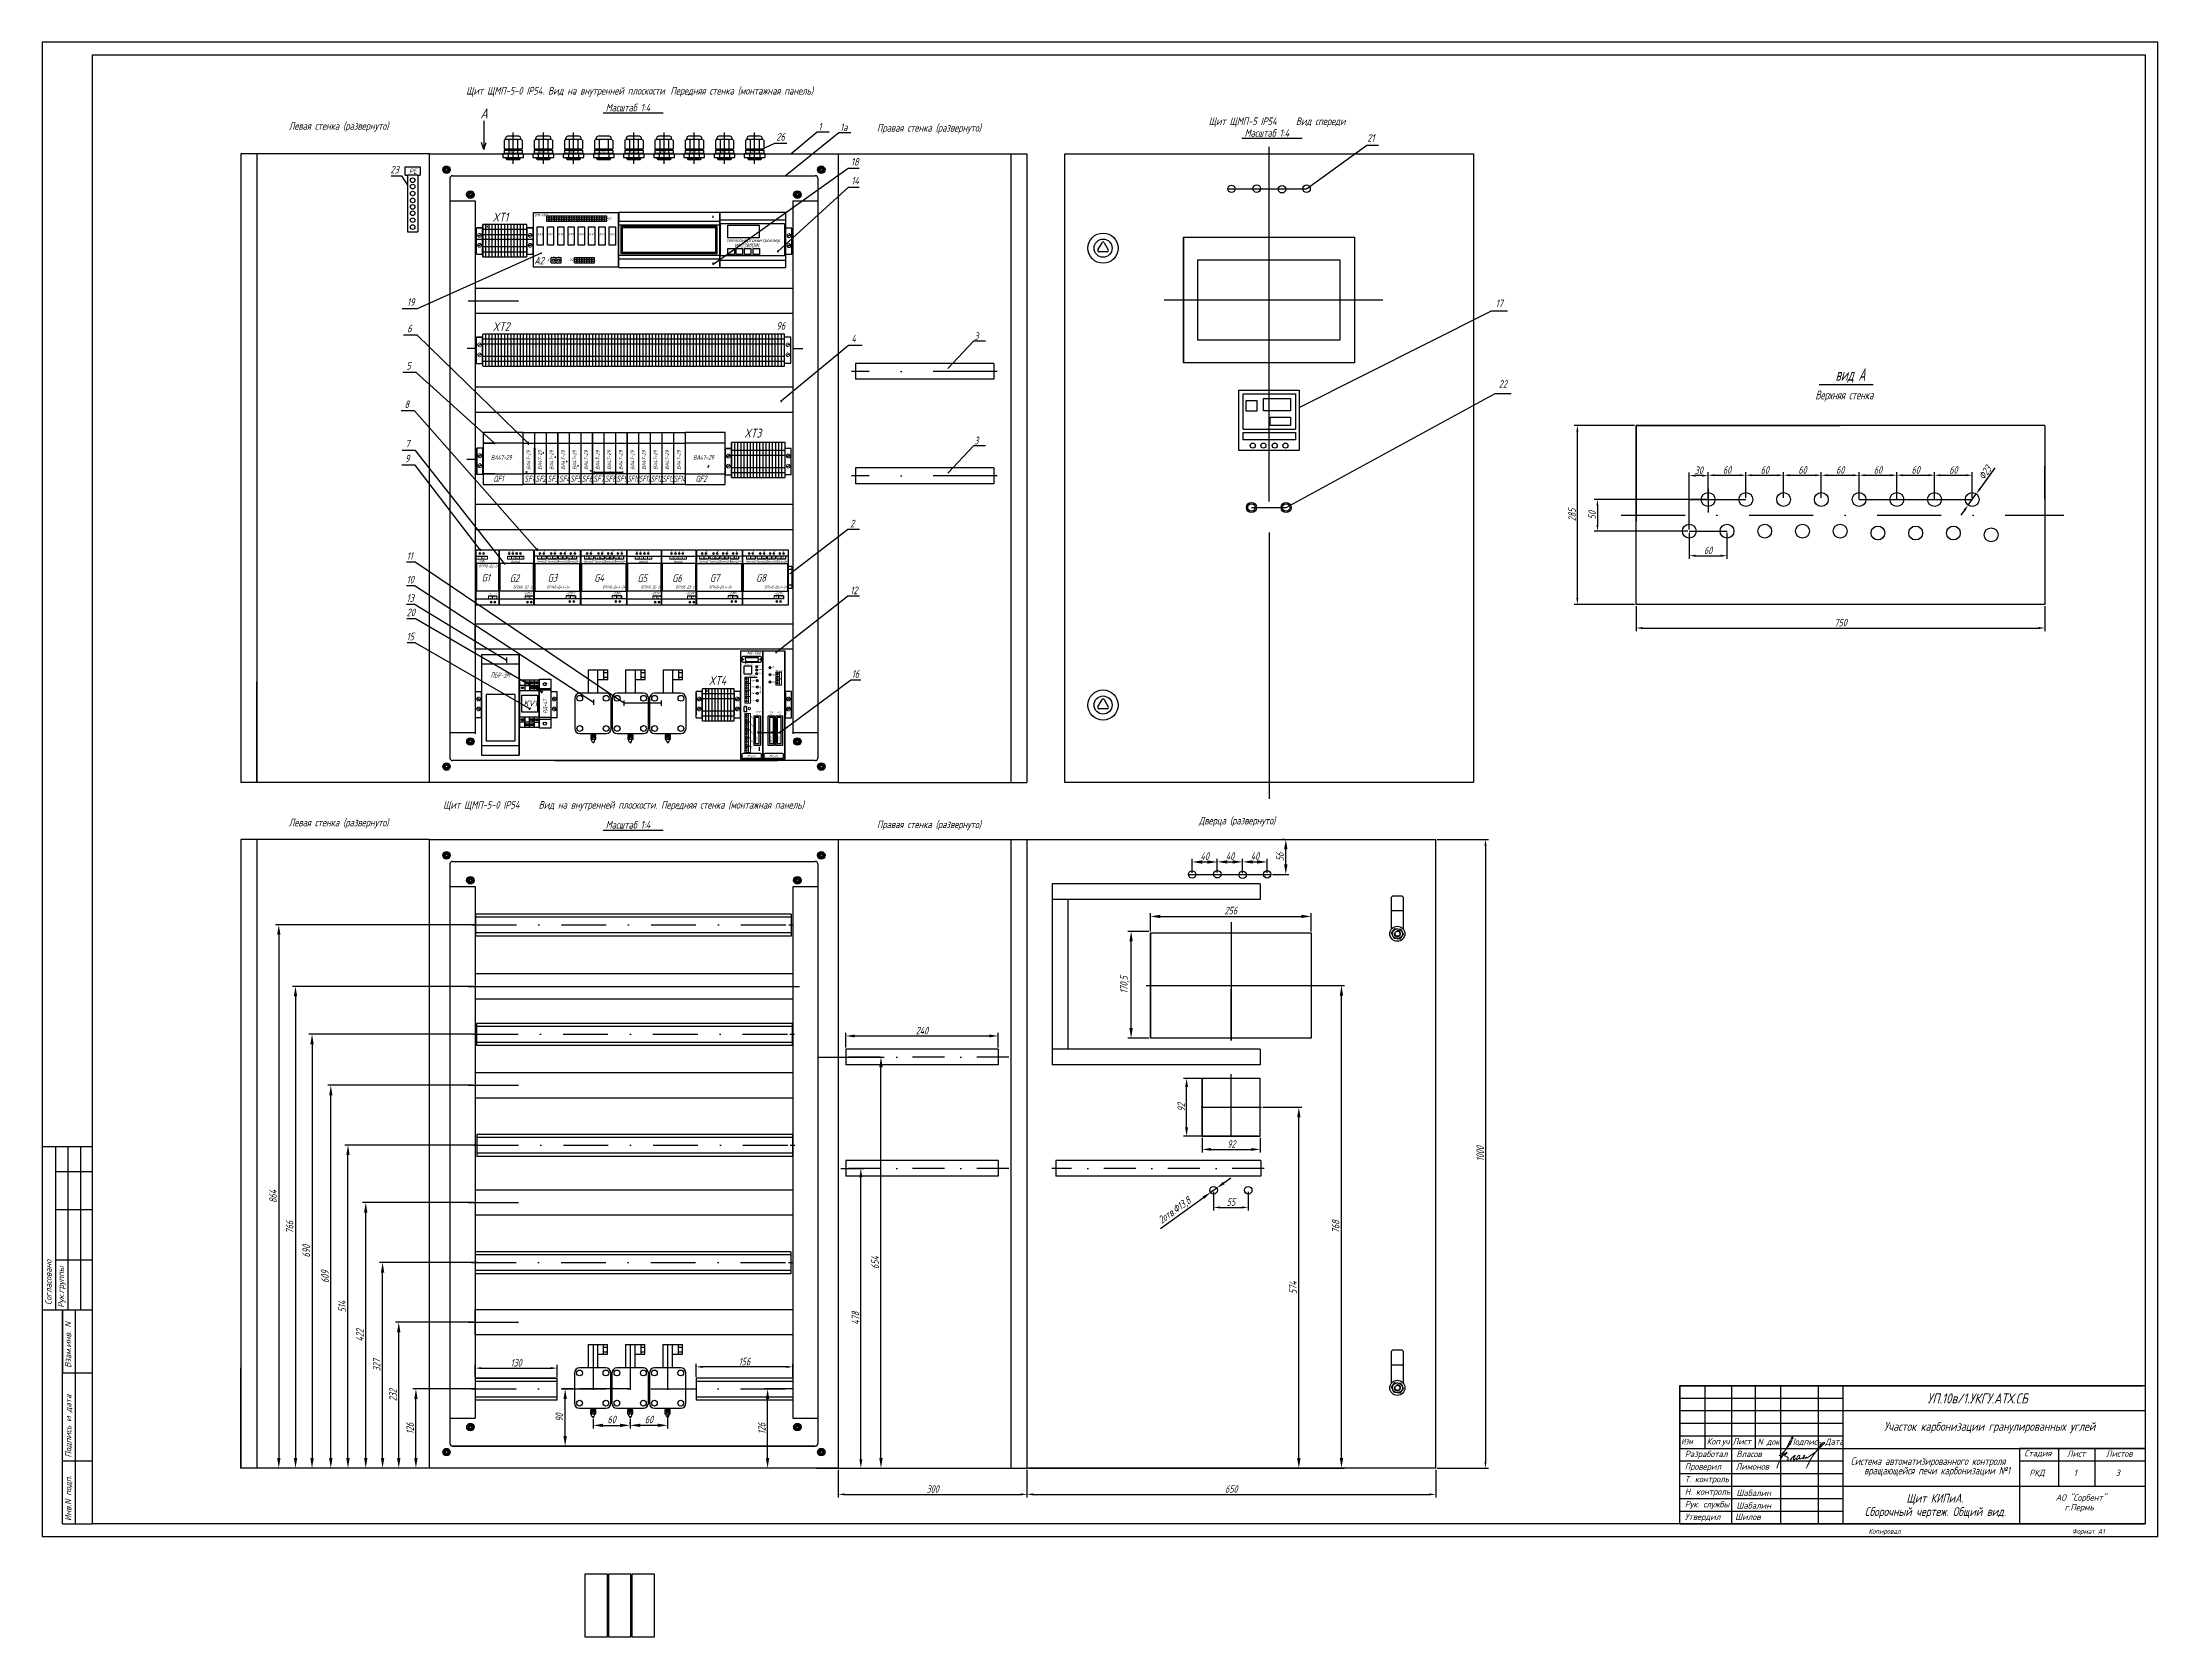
# Model space of a CAD drawing. Header units: millimetres. Extents: x 541 to 3142, y -35 to 600.
# Drawn here: x 933 to 1774, y -35 to 599 of the extents above; entities that cross this region are included whole.
import ezdxf

# ---------------------------------------------------------------- set-up
doc = ezdxf.new("R2010")
doc.units = ezdxf.units.MM
doc.linetypes.add('DASHDOTX2', pattern=[50.8, 25.4, -12.7, 0, -12.7])
doc.layers.add('MAIN', color=7, linetype='Continuous', lineweight=50)
doc.layers.add('Тонкая', color=7, linetype='Continuous', lineweight=20)
for name, color, linetype in [('TEXT', 250, 'Continuous'), ('АСУТП', 7, 'Continuous'), ('проводка', 184, 'Continuous'), ('ссылки', 7, 'Continuous')]:
    doc.layers.add(name, color=color, linetype=linetype)
doc.styles.add('GOST тип А', font='GOST_A.TTF', dxfattribs={"oblique": 15})
doc.styles.get("Standard").update_dxf_attribs({"font": 'GOST_A.TTF', "width": 0.8, "oblique": 15, "height": 3})
doc.styles.add('ЕСКД', font='GOST_A.TTF', dxfattribs={"oblique": 15, "height": 2.5})
doc.dimstyles.new('ISO-25', dxfattribs={"dimtxt": 3, "dimasz": 2.5, "dimexe": 1.25, "dimexo": 0.625, "dimtad": 1, "dimlfac": 4, "dimtxsty": 'Standard', "dimcen": 2.5, "dimadec": 0, "dimazin": 0, "dimtfac": 1, "dimtmove": 0, "dimatfit": 3, "dimfxl": 1.25, "dimlwd": 25, "dimarcsym": 0})

# ---------------------------------------------------------------- blocks, each defined once
blk = doc.blocks.new('Власов')
at = {"layer": 'проводка', "lineweight": 18}
for points in [[(-0.58, 2.47), (1.27, 4.07), (2.73, 5.82), (3.82, 7.33), (4.64, 9.02), (4.84, 10.28), (4.04, 8.93), (3.16, 7.2), (1.39, 3.86), (0.52, 2.26), (-1.55, -2.37), (-0.72, -0.35), (0.34, 1.8), (1.73, 3.31), (2.62, 3.78), (2.31, 3.3), (1.91, 2.96), (1.61, 2.44), (2.21, 2.21), (2.85, 1.83), (2.99, 1.4), (2.77, 0.75), (2.36, 0.49), (2.18, 0.43), (2.07, 0.4), (1.98, 0.4)], [(3.73, 0.66), (4.37, 1.39), (4.91, 2.01), (5.22, 2.29), (5.78, 2.66), (5.59, 2.28), (5.16, 1.05), (5.19, 0.9), (5.7, 1.1), (6.25, 1.38), (6.27, 1.2), (6.3, 1.02), (7.02, 1.21), (7.63, 2.13), (7.63, 2.52), (6.76, 2.22), (6.42, 1.7)]]:
    blk.add_spline(points, degree=3, dxfattribs=at)
for points, knots in [([(7.53, 1.66), (7.5, 1.54), (7.54, 1.28), (8.01, 1.24), (8.83, 1.57), (9.1, 2.08), (9.9, 2.69), (9.43, 2.64), (9.3, 2.52), (9.14, 2.21), (9.04, 1.25), (8.71, 1.13), (8.92, 1.39), (9.3, 1.54), (9.6, 1.6)], [0, 0, 0, 0, 0.614094, 1.118723, 1.807789, 3.045572, 4.744461, 5.191863, 5.576495, 6.389957, 8.441618, 9.345517, 10.182193, 10.758393, 10.758393, 10.758393, 10.758393]), ([(9.73, 1.6), (9.73, 1.6), (10.28, 1.61), (10.33, 1.73), (10.3, 1.95), (10.1, 1.88), (9.94, 1.44), (9.82, 1.2), (10.65, 1.75), (14.06, 4.01), (14.83, 4.98), (18.2, 8.2), (16.58, 7.61), (15.42, 5.89), (12.84, 2.54), (12.14, 1.35), (11.17, -0.37), (10.2, -2.51), (10.72, -1.41), (10.96, -1), (11.17, -0.6), (11.31, -0.38), (11.4, -0.29)], [5.202172, 5.202172, 5.202172, 5.202172, 5.207482, 5.981017, 6.074049, 6.477149, 7.534813, 8.416864, 10.873297, 16.080912, 19.105162, 21.731982, 23.469351, 25.755203, 29.311429, 34.513333, 38.416271, 38.862024, 39.053994, 43.961574, 49.897464, 51.239132, 51.239132, 51.239132, 51.239132])]:
    blk.add_open_spline(points, degree=3, knots=knots, dxfattribs=at)
blk = doc.blocks.new('*D97')
at = {"color": 0, "lineweight": -2}
for p, q in [((1416.88, 187.1), (1387, 187.1)), ((1416.88, 164.1), (1387, 164.1))]:
    blk.add_line(p, q, dxfattribs=at)
at = {"color": 0, "lineweight": 25}
blk.add_line((1388.25, 167.6), (1388.25, 183.6), dxfattribs=at)
at = {"color": 0}
for points in [[(1387.67, 183.6), (1388.83, 183.6), (1388.25, 187.1)], [(1387.67, 167.6), (1388.83, 167.6), (1388.25, 164.1)]]:
    blk.add_solid(points, dxfattribs=at)
at = {"layer": 'Defpoints', "color": 0}
for p in [(1388.25, 187.1), (1417.5, 187.1), (1417.5, 164.1)]:
    blk.add_point(p, dxfattribs=at)
at = {"color": 0, "insert": (1386.12, 175.6), "char_height": 3, "attachment_point": 5, "rotation": 90}
blk.add_mtext('92', dxfattribs=at)
blk = doc.blocks.new('*D98')
at = {"color": 0, "lineweight": -2}
for p, q in [((1394.5, 163.48), (1394.5, 157.6)), ((1417.5, 163.48), (1417.5, 157.6))]:
    blk.add_line(p, q, dxfattribs=at)
at = {"color": 0, "lineweight": 25}
blk.add_line((1398, 158.85), (1414, 158.85), dxfattribs=at)
at = {"color": 0}
for points in [[(1398, 159.44), (1398, 158.27), (1394.5, 158.85)], [(1414, 159.44), (1414, 158.27), (1417.5, 158.85)]]:
    blk.add_solid(points, dxfattribs=at)
at = {"layer": 'Defpoints', "color": 0}
for p in [(1394.5, 164.1), (1417.5, 164.1), (1417.5, 158.85)]:
    blk.add_point(p, dxfattribs=at)
at = {"color": 0, "insert": (1406, 160.98), "char_height": 3, "attachment_point": 5}
blk.add_mtext('92', dxfattribs=at)
blk = doc.blocks.new('*D99')
at = {"color": 0, "lineweight": -2}
for p, q in [((1250.81, 151.29), (1260, 151.29)), ((1250.41, 32.12), (1260, 32.12))]:
    blk.add_line(p, q, dxfattribs=at)
at = {"color": 0, "lineweight": 25}
blk.add_line((1258.75, 35.62), (1258.75, 147.79), dxfattribs=at)
at = {"color": 0}
for points in [[(1258.17, 147.79), (1259.33, 147.79), (1258.75, 151.29)], [(1258.17, 35.62), (1259.33, 35.62), (1258.75, 32.12)]]:
    blk.add_solid(points, dxfattribs=at)
at = {"layer": 'Defpoints', "color": 0}
for p in [(1250.18, 151.29), (1258.75, 151.29), (1249.78, 32.12)]:
    blk.add_point(p, dxfattribs=at)
at = {"color": 0, "insert": (1256.62, 91.7), "char_height": 3, "attachment_point": 5, "rotation": 90}
blk.add_mtext('478', dxfattribs=at)
blk = doc.blocks.new('*D96')
at = {"color": 0, "lineweight": -2}
for p, q in [((1241.56, 195.54), (1268, 195.54)), ((1241.16, 32.12), (1268, 32.12))]:
    blk.add_line(p, q, dxfattribs=at)
at = {"color": 0, "lineweight": 25}
blk.add_line((1266.75, 36.12), (1266.75, 191.54), dxfattribs=at)
at = {"color": 0}
for points in [[(1266.08, 191.54), (1267.42, 191.54), (1266.75, 195.54)], [(1266.08, 36.12), (1267.42, 36.12), (1266.75, 32.12)]]:
    blk.add_solid(points, dxfattribs=at)
at = {"layer": 'Defpoints', "color": 0}
for p in [(1240.93, 195.54), (1266.75, 195.54), (1240.53, 32.12)]:
    blk.add_point(p, dxfattribs=at)
at = {"color": 0, "insert": (1264.42, 113.83), "char_height": 3, "attachment_point": 5, "rotation": 90}
blk.add_mtext('654', dxfattribs=at)
blk = doc.blocks.new('*D100')
at = {"color": 0, "lineweight": -2}
for p, q in [((1252.81, 199.31), (1252.81, 205.2)), ((1313.28, 199.31), (1313.28, 205.2))]:
    blk.add_line(p, q, dxfattribs=at)
at = {"color": 0, "lineweight": 25}
blk.add_line((1256.31, 203.95), (1309.78, 203.95), dxfattribs=at)
at = {"color": 0}
for points in [[(1256.31, 204.54), (1256.31, 203.37), (1252.81, 203.95)], [(1309.78, 204.54), (1309.78, 203.37), (1313.28, 203.95)]]:
    blk.add_solid(points, dxfattribs=at)
at = {"layer": 'Defpoints', "color": 0}
for p in [(1313.28, 203.95), (1252.81, 198.69), (1313.28, 198.69)]:
    blk.add_point(p, dxfattribs=at)
at = {"color": 0, "insert": (1283.04, 206.08), "char_height": 3, "attachment_point": 5}
blk.add_mtext('240', dxfattribs=at)
blk = doc.blocks.new('*D111')
at = {"color": 0, "lineweight": -2}
for p, q in [((1086.66, 63.62), (1080.61, 63.62)), ((1086.66, 32.12), (1080.61, 32.12))]:
    blk.add_line(p, q, dxfattribs=at)
at = {"color": 0, "lineweight": 25}
blk.add_line((1081.86, 36.12), (1081.86, 59.62), dxfattribs=at)
at = {"color": 0}
for points in [[(1081.19, 59.62), (1082.53, 59.62), (1081.86, 63.62)], [(1081.19, 36.12), (1082.53, 36.12), (1081.86, 32.12)]]:
    blk.add_solid(points, dxfattribs=at)
at = {"layer": 'Defpoints', "color": 0}
for p in [(1081.86, 63.62), (1087.28, 63.62), (1087.28, 32.12)]:
    blk.add_point(p, dxfattribs=at)
at = {"color": 0, "insert": (1079.54, 47.87), "char_height": 3, "attachment_point": 5, "rotation": 90}
blk.add_mtext('126', dxfattribs=at)
blk = doc.blocks.new('*D112')
at = {"color": 0, "lineweight": -2}
for p, q in [((1104.78, 90.19), (1073.79, 90.19)), ((1086.66, 32.12), (1073.79, 32.12))]:
    blk.add_line(p, q, dxfattribs=at)
at = {"color": 0, "lineweight": 25}
blk.add_line((1075.04, 36.12), (1075.04, 86.19), dxfattribs=at)
at = {"color": 0}
for points in [[(1074.37, 86.19), (1075.7, 86.19), (1075.04, 90.19)], [(1074.37, 36.12), (1075.7, 36.12), (1075.04, 32.12)]]:
    blk.add_solid(points, dxfattribs=at)
at = {"layer": 'Defpoints', "color": 0}
for p in [(1075.04, 90.19), (1105.41, 90.19), (1087.28, 32.12)]:
    blk.add_point(p, dxfattribs=at)
at = {"color": 0, "insert": (1072.71, 61.15), "char_height": 3, "attachment_point": 5, "rotation": 90}
blk.add_mtext('232', dxfattribs=at)
blk = doc.blocks.new('*D113')
at = {"color": 0, "lineweight": -2}
for p, q in [((1104.78, 113.91), (1067.36, 113.91)), ((1086.66, 32.12), (1067.36, 32.12))]:
    blk.add_line(p, q, dxfattribs=at)
at = {"color": 0, "lineweight": 25}
blk.add_line((1068.61, 36.12), (1068.61, 109.91), dxfattribs=at)
at = {"color": 0}
for points in [[(1067.94, 109.91), (1069.27, 109.91), (1068.61, 113.91)], [(1067.94, 36.12), (1069.27, 36.12), (1068.61, 32.12)]]:
    blk.add_solid(points, dxfattribs=at)
at = {"layer": 'Defpoints', "color": 0}
for p in [(1068.61, 113.91), (1105.41, 113.91), (1087.28, 32.12)]:
    blk.add_point(p, dxfattribs=at)
at = {"color": 0, "insert": (1066.28, 73.02), "char_height": 3, "attachment_point": 5, "rotation": 90}
blk.add_mtext('327', dxfattribs=at)
blk = doc.blocks.new('*D114')
at = {"color": 0, "lineweight": -2}
for p, q in [((1104.78, 137.72), (1060.67, 137.72)), ((1086.66, 32.12), (1060.67, 32.12))]:
    blk.add_line(p, q, dxfattribs=at)
at = {"color": 0, "lineweight": 25}
blk.add_line((1061.92, 36.12), (1061.92, 133.72), dxfattribs=at)
at = {"color": 0}
for points in [[(1061.25, 133.72), (1062.58, 133.72), (1061.92, 137.72)], [(1061.25, 36.12), (1062.58, 36.12), (1061.92, 32.12)]]:
    blk.add_solid(points, dxfattribs=at)
at = {"layer": 'Defpoints', "color": 0}
for p in [(1061.92, 137.72), (1105.41, 137.72), (1087.28, 32.12)]:
    blk.add_point(p, dxfattribs=at)
at = {"color": 0, "insert": (1059.59, 84.92), "char_height": 3, "attachment_point": 5, "rotation": 90}
blk.add_mtext('422', dxfattribs=at)
blk = doc.blocks.new('*D115')
at = {"color": 0, "lineweight": -2}
for p, q in [((1104.78, 160.59), (1053.61, 160.59)), ((1086.66, 32.12), (1053.61, 32.12))]:
    blk.add_line(p, q, dxfattribs=at)
at = {"color": 0, "lineweight": 25}
blk.add_line((1054.86, 36.12), (1054.86, 156.59), dxfattribs=at)
at = {"color": 0}
for points in [[(1054.19, 156.59), (1055.52, 156.59), (1054.86, 160.59)], [(1054.19, 36.12), (1055.52, 36.12), (1054.86, 32.12)]]:
    blk.add_solid(points, dxfattribs=at)
at = {"layer": 'Defpoints', "color": 0}
for p in [(1054.86, 160.59), (1105.41, 160.59), (1087.28, 32.12)]:
    blk.add_point(p, dxfattribs=at)
at = {"color": 0, "insert": (1052.53, 96.36), "char_height": 3, "attachment_point": 5, "rotation": 90}
blk.add_mtext('514', dxfattribs=at)
blk = doc.blocks.new('*D116')
at = {"color": 0, "lineweight": -2}
for p, q in [((1104.78, 184.34), (1046.78, 184.34)), ((1086.66, 32.12), (1046.78, 32.12))]:
    blk.add_line(p, q, dxfattribs=at)
at = {"color": 0, "lineweight": 25}
blk.add_line((1048.03, 36.12), (1048.03, 180.34), dxfattribs=at)
at = {"color": 0}
for points in [[(1047.37, 180.34), (1048.7, 180.34), (1048.03, 184.34)], [(1047.37, 36.12), (1048.7, 36.12), (1048.03, 32.12)]]:
    blk.add_solid(points, dxfattribs=at)
at = {"layer": 'Defpoints', "color": 0}
for p in [(1048.03, 184.34), (1105.41, 184.34), (1087.28, 32.12)]:
    blk.add_point(p, dxfattribs=at)
at = {"color": 0, "insert": (1045.71, 108.23), "char_height": 3, "attachment_point": 5, "rotation": 90}
blk.add_mtext('609', dxfattribs=at)
blk = doc.blocks.new('*D119')
at = {"color": 0, "lineweight": 25}
for p, q in [((1400.22, 143.48), (1397.78, 141.73)), ((1403.06, 145.53), (1405.9, 147.57)), ((1377.9, 127.41), (1394.94, 139.68))]:
    blk.add_line(p, q, dxfattribs=at)
at = {"color": 0}
for points in [[(1402.72, 146), (1403.4, 145.05), (1400.22, 143.48)], [(1394.6, 140.16), (1395.28, 139.21), (1397.78, 141.73)]]:
    blk.add_solid(points, dxfattribs=at)
at = {"layer": 'Defpoints', "color": 0}
for p in [(1400.22, 143.48), (1397.78, 141.73)]:
    blk.add_point(p, dxfattribs=at)
at = {"color": 0, "insert": (1383.63, 134.43), "char_height": 3, "attachment_point": 5, "rotation": 35.75953}
blk.add_mtext('2отв.Ф13,8', dxfattribs=at)
blk = doc.blocks.new('*D120')
at = {"color": 0, "lineweight": -2}
for p, q in [((1399, 141.98), (1399, 134.54)), ((1412.75, 141.98), (1412.75, 134.54))]:
    blk.add_line(p, q, dxfattribs=at)
at = {"color": 0, "lineweight": 25}
blk.add_line((1401.5, 135.79), (1410.25, 135.79), dxfattribs=at)
at = {"color": 0}
for points in [[(1401.5, 136.2), (1401.5, 135.37), (1399, 135.79)], [(1410.25, 136.2), (1410.25, 135.37), (1412.75, 135.79)]]:
    blk.add_solid(points, dxfattribs=at)
at = {"layer": 'Defpoints', "color": 0}
for p in [(1399, 142.6), (1412.75, 142.6), (1412.75, 135.79)]:
    blk.add_point(p, dxfattribs=at)
at = {"color": 0, "insert": (1405.88, 137.91), "char_height": 3, "attachment_point": 5}
blk.add_mtext('55', dxfattribs=at)
blk = doc.blocks.new('*D121')
at = {"color": 0, "lineweight": -2}
for p, q in [((1438.43, 224.04), (1451.09, 224.04)), ((1325.41, 32.12), (1451.09, 32.12))]:
    blk.add_line(p, q, dxfattribs=at)
at = {"color": 0, "lineweight": 25}
blk.add_line((1449.84, 36.12), (1449.84, 220.04), dxfattribs=at)
at = {"color": 0}
for points in [[(1449.17, 220.04), (1450.5, 220.04), (1449.84, 224.04)], [(1449.17, 36.12), (1450.5, 36.12), (1449.84, 32.12)]]:
    blk.add_solid(points, dxfattribs=at)
at = {"layer": 'Defpoints', "color": 0}
for p in [(1437.81, 224.04), (1449.84, 224.04), (1324.78, 32.12)]:
    blk.add_point(p, dxfattribs=at)
at = {"color": 0, "insert": (1447.51, 128.08), "char_height": 3, "attachment_point": 5, "rotation": 90}
blk.add_mtext('768', dxfattribs=at)
blk = doc.blocks.new('*D122')
at = {"color": 0, "lineweight": -2}
for p, q in [((1373.86, 245.55), (1373.86, 252.73)), ((1437.81, 245.55), (1437.81, 252.73))]:
    blk.add_line(p, q, dxfattribs=at)
at = {"color": 0, "lineweight": 25}
blk.add_line((1377.86, 251.48), (1433.81, 251.48), dxfattribs=at)
at = {"color": 0}
for points in [[(1377.86, 252.14), (1377.86, 250.81), (1373.86, 251.48)], [(1433.81, 252.14), (1433.81, 250.81), (1437.81, 251.48)]]:
    blk.add_solid(points, dxfattribs=at)
at = {"layer": 'Defpoints', "color": 0}
for p in [(1373.86, 244.92), (1437.81, 251.48), (1437.81, 244.92)]:
    blk.add_point(p, dxfattribs=at)
at = {"color": 0, "insert": (1405.83, 253.8), "char_height": 3, "attachment_point": 5}
blk.add_mtext('256', dxfattribs=at)
blk = doc.blocks.new('*D123')
at = {"color": 0, "lineweight": -2}
for p, q in [((1373.23, 245.55), (1364.95, 245.55)), ((1373.23, 203.06), (1364.95, 203.06))]:
    blk.add_line(p, q, dxfattribs=at)
at = {"color": 0, "lineweight": 25}
blk.add_line((1366.2, 207.06), (1366.2, 241.55), dxfattribs=at)
at = {"color": 0}
for points in [[(1365.53, 241.55), (1366.86, 241.55), (1366.2, 245.55)], [(1365.53, 207.06), (1366.86, 207.06), (1366.2, 203.06)]]:
    blk.add_solid(points, dxfattribs=at)
at = {"layer": 'Defpoints', "color": 0}
for p in [(1366.2, 245.55), (1373.86, 245.55), (1373.86, 203.06)]:
    blk.add_point(p, dxfattribs=at)
at = {"color": 0, "insert": (1363.65, 224.3), "char_height": 3, "attachment_point": 5, "rotation": 90}
blk.add_mtext('170,5', dxfattribs=at)
blk = doc.blocks.new('*D124')
at = {"color": 0, "lineweight": -2}
for p, q in [((1152.28, 51.74), (1152.28, 47.89)), ((1167.06, 51.74), (1167.06, 47.89))]:
    blk.add_line(p, q, dxfattribs=at)
at = {"color": 0, "lineweight": 25}
blk.add_line((1156.28, 49.14), (1163.06, 49.14), dxfattribs=at)
at = {"color": 0}
for points in [[(1156.28, 49.81), (1156.28, 48.48), (1152.28, 49.14)], [(1163.06, 49.81), (1163.06, 48.48), (1167.06, 49.14)]]:
    blk.add_solid(points, dxfattribs=at)
at = {"layer": 'Defpoints', "color": 0}
for p in [(1152.28, 52.36), (1167.06, 52.36), (1167.06, 49.14)]:
    blk.add_point(p, dxfattribs=at)
at = {"color": 0, "insert": (1159.67, 51.47), "char_height": 3, "attachment_point": 5}
blk.add_mtext('60', dxfattribs=at)
blk = doc.blocks.new('*D125')
at = {"color": 0, "lineweight": -2}
for p, q in [((1181.94, 53.14), (1181.94, 47.91)), ((1167.06, 49.77), (1167.06, 50.41))]:
    blk.add_line(p, q, dxfattribs=at)
at = {"color": 0, "lineweight": 25}
blk.add_line((1171.06, 49.16), (1177.94, 49.16), dxfattribs=at)
at = {"color": 0}
for points in [[(1171.06, 49.82), (1171.06, 48.49), (1167.06, 49.16)], [(1177.94, 49.82), (1177.94, 48.49), (1181.94, 49.16)]]:
    blk.add_solid(points, dxfattribs=at)
at = {"layer": 'Defpoints', "color": 0}
for p in [(1181.94, 53.76), (1167.06, 49.14), (1181.94, 49.16)]:
    blk.add_point(p, dxfattribs=at)
at = {"color": 0, "insert": (1174.5, 51.48), "char_height": 3, "attachment_point": 5}
blk.add_mtext('60', dxfattribs=at)
blk = doc.blocks.new('*D126')
at = {"color": 0, "lineweight": -2}
for p, q in [((1144.29, 63.62), (1139.95, 63.62)), ((1146.92, 40.87), (1139.95, 40.87))]:
    blk.add_line(p, q, dxfattribs=at)
at = {"color": 0, "lineweight": 25}
blk.add_line((1141.2, 44.87), (1141.2, 59.62), dxfattribs=at)
at = {"color": 0}
for points in [[(1140.53, 59.62), (1141.86, 59.62), (1141.2, 63.62)], [(1140.53, 44.87), (1141.86, 44.87), (1141.2, 40.87)]]:
    blk.add_solid(points, dxfattribs=at)
at = {"layer": 'Defpoints', "color": 0}
for p in [(1141.2, 63.62), (1144.91, 63.62), (1147.54, 40.87)]:
    blk.add_point(p, dxfattribs=at)
at = {"color": 0, "insert": (1138.87, 52.24), "char_height": 3, "attachment_point": 5, "rotation": 90}
blk.add_mtext('90', dxfattribs=at)
blk = doc.blocks.new('*D127')
at = {"color": 0, "lineweight": -2}
for p, q in [((1418.62, 175.6), (1434.13, 175.6)), ((1326.03, 32.12), (1434.13, 32.12))]:
    blk.add_line(p, q, dxfattribs=at)
at = {"color": 0, "lineweight": 25}
blk.add_line((1432.88, 36.12), (1432.88, 171.6), dxfattribs=at)
at = {"color": 0}
for points in [[(1432.21, 171.6), (1433.55, 171.6), (1432.88, 175.6)], [(1432.21, 36.12), (1433.55, 36.12), (1432.88, 32.12)]]:
    blk.add_solid(points, dxfattribs=at)
at = {"layer": 'Defpoints', "color": 0}
for p in [(1418, 175.6), (1432.88, 175.6), (1325.41, 32.12)]:
    blk.add_point(p, dxfattribs=at)
at = {"color": 0, "insert": (1430.55, 103.86), "char_height": 3, "attachment_point": 5, "rotation": 90}
blk.add_mtext('574', dxfattribs=at)
blk = doc.blocks.new('*D128')
at = {"color": 0, "lineweight": -2}
for p, q in [((1231.6, 63.62), (1220.43, 63.62)), ((1249.46, 32.12), (1220.43, 32.12))]:
    blk.add_line(p, q, dxfattribs=at)
at = {"color": 0, "lineweight": 25}
blk.add_line((1221.68, 36.12), (1221.68, 59.62), dxfattribs=at)
at = {"color": 0}
for points in [[(1221.01, 59.62), (1222.34, 59.62), (1221.68, 63.62)], [(1221.01, 36.12), (1222.34, 36.12), (1221.68, 32.12)]]:
    blk.add_solid(points, dxfattribs=at)
at = {"layer": 'Defpoints', "color": 0}
for p in [(1221.68, 63.62), (1232.22, 63.62), (1250.09, 32.12)]:
    blk.add_point(p, dxfattribs=at)
at = {"color": 0, "insert": (1219.35, 47.87), "char_height": 3, "attachment_point": 5, "rotation": 90}
blk.add_mtext('126', dxfattribs=at)
blk = doc.blocks.new('*D129')
at = {"color": 0, "lineweight": -2}
for p, q in [((1487.91, 282.12), (1508.33, 282.12)), ((1487.91, 32.12), (1508.33, 32.12))]:
    blk.add_line(p, q, dxfattribs=at)
at = {"color": 0, "lineweight": 25}
blk.add_line((1507.08, 279.62), (1507.08, 34.62), dxfattribs=at)
at = {"color": 0}
for points in [[(1506.67, 279.62), (1507.5, 279.62), (1507.08, 282.12)], [(1506.67, 34.62), (1507.5, 34.62), (1507.08, 32.12)]]:
    blk.add_solid(points, dxfattribs=at)
at = {"layer": 'Defpoints', "color": 0}
for p in [(1487.28, 282.12), (1487.28, 32.12), (1507.08, 32.12)]:
    blk.add_point(p, dxfattribs=at)
at = {"color": 0, "insert": (1504.96, 157.12), "char_height": 3, "attachment_point": 5, "rotation": 90}
blk.add_mtext('1000', dxfattribs=at)
blk = doc.blocks.new('*D130')
at = {"color": 0, "lineweight": -2}
for p, q in [((1324.78, 31.5), (1324.78, 20.45)), ((1487.28, 31.5), (1487.28, 20.45))]:
    blk.add_line(p, q, dxfattribs=at)
at = {"color": 0, "lineweight": 25}
blk.add_line((1327.28, 21.7), (1484.78, 21.7), dxfattribs=at)
at = {"color": 0}
for points in [[(1327.28, 22.12), (1327.28, 21.28), (1324.78, 21.7)], [(1484.78, 22.12), (1484.78, 21.28), (1487.28, 21.7)]]:
    blk.add_solid(points, dxfattribs=at)
at = {"layer": 'Defpoints', "color": 0}
for p in [(1324.78, 32.12), (1487.28, 32.12), (1487.28, 21.7)]:
    blk.add_point(p, dxfattribs=at)
at = {"color": 0, "insert": (1406.03, 23.83), "char_height": 3, "attachment_point": 5}
blk.add_mtext('650', dxfattribs=at)
blk = doc.blocks.new('*D131')
at = {"color": 0, "lineweight": -2}
for p, q in [((1427.07, 282.12), (1426.45, 282.12)), ((1422.41, 268.16), (1428.95, 268.16))]:
    blk.add_line(p, q, dxfattribs=at)
at = {"color": 0, "lineweight": 25}
blk.add_line((1427.7, 272.16), (1427.7, 278.12), dxfattribs=at)
at = {"color": 0}
for points in [[(1427.03, 278.12), (1428.37, 278.12), (1427.7, 282.12)], [(1427.03, 272.16), (1428.37, 272.16), (1427.7, 268.16)]]:
    blk.add_solid(points, dxfattribs=at)
at = {"layer": 'Defpoints', "color": 0}
for p in [(1427.7, 282.12), (1427.7, 282.12), (1421.78, 268.16)]:
    blk.add_point(p, dxfattribs=at)
at = {"color": 0, "insert": (1425.37, 275.14), "char_height": 3, "attachment_point": 5, "rotation": 90}
blk.add_mtext('56', dxfattribs=at)
blk = doc.blocks.new('*D132')
at = {"color": 0, "lineweight": -2}
for p, q in [((1390.46, 268.79), (1390.46, 274.37)), ((1400.47, 268.88), (1400.47, 274.37))]:
    blk.add_line(p, q, dxfattribs=at)
at = {"color": 0, "lineweight": 25}
blk.add_line((1394.46, 273.12), (1396.47, 273.12), dxfattribs=at)
at = {"color": 0}
for points in [[(1394.46, 273.79), (1394.46, 272.45), (1390.46, 273.12)], [(1396.47, 273.79), (1396.47, 272.45), (1400.47, 273.12)]]:
    blk.add_solid(points, dxfattribs=at)
at = {"layer": 'Defpoints', "color": 0}
for p in [(1400.47, 273.12), (1390.46, 268.16), (1400.47, 268.25)]:
    blk.add_point(p, dxfattribs=at)
at = {"color": 0, "insert": (1395.46, 275.45), "char_height": 3, "attachment_point": 5}
blk.add_mtext('40', dxfattribs=at)
blk = doc.blocks.new('*D133')
at = {"color": 0, "lineweight": -2}
for p, q in [((1400.47, 268.88), (1400.47, 274.41)), ((1410.53, 268.63), (1410.53, 274.41))]:
    blk.add_line(p, q, dxfattribs=at)
at = {"color": 0, "lineweight": 25}
blk.add_line((1404.47, 273.16), (1406.53, 273.16), dxfattribs=at)
at = {"color": 0}
for points in [[(1404.47, 273.82), (1404.47, 272.49), (1400.47, 273.16)], [(1406.53, 273.82), (1406.53, 272.49), (1410.53, 273.16)]]:
    blk.add_solid(points, dxfattribs=at)
at = {"layer": 'Defpoints', "color": 0}
for p in [(1410.53, 273.16), (1400.47, 268.25), (1410.53, 268)]:
    blk.add_point(p, dxfattribs=at)
at = {"color": 0, "insert": (1405.5, 275.48), "char_height": 3, "attachment_point": 5}
blk.add_mtext('40', dxfattribs=at)
blk = doc.blocks.new('*D134')
at = {"color": 0, "lineweight": -2}
for p, q in [((1410.53, 268.63), (1410.53, 274.41)), ((1420.3, 268.84), (1420.3, 274.41))]:
    blk.add_line(p, q, dxfattribs=at)
at = {"color": 0, "lineweight": 25}
blk.add_line((1414.53, 273.16), (1416.3, 273.16), dxfattribs=at)
at = {"color": 0}
for points in [[(1414.53, 273.82), (1414.53, 272.49), (1410.53, 273.16)], [(1416.3, 273.82), (1416.3, 272.49), (1420.3, 273.16)]]:
    blk.add_solid(points, dxfattribs=at)
at = {"layer": 'Defpoints', "color": 0}
for p in [(1420.3, 273.16), (1410.53, 268), (1420.3, 268.22)]:
    blk.add_point(p, dxfattribs=at)
at = {"color": 0, "insert": (1415.41, 275.48), "char_height": 3, "attachment_point": 5}
blk.add_mtext('40', dxfattribs=at)
blk = doc.blocks.new('*D135')
at = {"color": 0, "lineweight": -2}
for p, q in [((1249.78, 31.5), (1249.78, 20.45)), ((1324.78, 30.87), (1324.78, 20.45))]:
    blk.add_line(p, q, dxfattribs=at)
at = {"color": 0, "lineweight": 25}
blk.add_line((1252.28, 21.7), (1322.28, 21.7), dxfattribs=at)
at = {"color": 0}
for points in [[(1252.28, 22.12), (1252.28, 21.28), (1249.78, 21.7)], [(1322.28, 22.12), (1322.28, 21.28), (1324.78, 21.7)]]:
    blk.add_solid(points, dxfattribs=at)
at = {"layer": 'Defpoints', "color": 0}
for p in [(1249.78, 32.12), (1324.78, 31.5), (1324.78, 21.7)]:
    blk.add_point(p, dxfattribs=at)
at = {"color": 0, "insert": (1287.28, 23.83), "char_height": 3, "attachment_point": 5}
blk.add_mtext('300', dxfattribs=at)
blk = doc.blocks.new('PG16')
at = {"lineweight": 30}
for p, q in [((-4.12, 0), (-4.12, -1.5)), ((4.12, 0), (-4.12, 0)), ((-3.62, 5.43), (-3, 5.68)), ((-3.62, 5.43), (-3.62, 1.93)), ((-3.62, 1.93), (3.62, 1.93)), ((-3.62, 1.43), (-3.62, 0.18)), ((-3.62, 1.43), (3.62, 1.43)), ((-3.62, 0.18), (3.62, 0.18)), ((-3, 5.68), (-3, 6.18)), ((3, 5.68), (-3, 5.68)), ((-2.75, 1.43), (-2.75, 1.93)), ((-2.75, 0), (-2.75, 0.18)), ((2.25, 6.93), (-2.25, 6.93)), ((-2, 0), (-2, -1.5)), ((-1.75, 5.68), (-1.75, 1.93)), ((-1.75, 1.43), (-1.75, 0.18)), ((1.75, 5.68), (1.75, 1.93)), ((1.75, 1.43), (1.75, 0.18)), ((2, 0), (2, -1.5)), ((2.75, 1.43), (2.75, 1.93)), ((2.75, 0), (2.75, 0.18)), ((3, 5.68), (3, 6.18)), ((3.62, 5.43), (3, 5.68)), ((3.62, 5.43), (3.62, 1.93)), ((3.62, 1.43), (3.62, 0.18)), ((4.12, -1.5), (4.12, 0)), ((-4.12, -1.5), (4.12, -1.5)), ((-2.75, -2.07), (-2.75, -1.5)), ((-2.75, -2.07), (2.75, -2.07)), ((-2.75, -2.07), (-2.5, -2.32)), ((-2.5, -2.32), (2.5, -2.32)), ((2.75, -2.07), (2.5, -2.32)), ((2.75, -2.07), (2.75, -1.5))]:
    blk.add_line(p, q, dxfattribs=at)
for p, q in [((-2.5, 1.43), (-2.5, 1.93)), ((-2.5, 0), (-2.5, 0.18)), ((2.5, 1.43), (2.5, 1.93)), ((2.5, 0), (2.5, 0.18)), ((-2.5, -2.32), (-2.5, -1.5)), ((2.5, -2.32), (2.5, -1.5))]:
    blk.add_line(p, q)
for centre, start, end in [((-2.25, 6.18), 90, 180), ((2.25, 6.18), 0, 90)]:
    blk.add_arc(centre, 0.75, start, end, dxfattribs=at)
for centre, major_axis, ratio, start_param, end_param in [((-2.69, 5.43), (-0.937, 0), 0.266667, 3.141593, 4.712389), ((0, 5.43), (-1.75, 0), 0.142857, 3.141593, 6.283185), ((2.69, 5.43), (0.938, 0), 0.266667, 1.570796, 3.141593)]:
    blk.add_ellipse(centre, major_axis=major_axis, ratio=ratio, start_param=start_param, end_param=end_param, dxfattribs=at)
at = {"layer": 'ссылки', "lineweight": 30, "oblique": 15}
blk.add_text('PG16', height=0.75, dxfattribs=at).set_placement((-1.47, 0.35))
blk = doc.blocks.new('*D143')
at = {"color": 0, "lineweight": -2}
for p, q in [((1104.78, 204.66), (1039.31, 204.66)), ((1086.66, 32.12), (1039.31, 32.12))]:
    blk.add_line(p, q, dxfattribs=at)
at = {"color": 0, "lineweight": 25}
blk.add_line((1040.56, 200.66), (1040.56, 36.12), dxfattribs=at)
at = {"color": 0}
for points in [[(1039.89, 200.66), (1041.22, 200.66), (1040.56, 204.66)], [(1039.89, 36.12), (1041.22, 36.12), (1040.56, 32.12)]]:
    blk.add_solid(points, dxfattribs=at)
at = {"layer": 'Defpoints', "color": 0}
for p in [(1105.41, 204.66), (1040.56, 32.12), (1087.28, 32.12)]:
    blk.add_point(p, dxfattribs=at)
at = {"color": 0, "insert": (1038.23, 118.39), "char_height": 3, "attachment_point": 5, "rotation": 90}
blk.add_mtext('690', dxfattribs=at)
blk = doc.blocks.new('*D144')
at = {"color": 0, "lineweight": -2}
for p, q in [((1104.78, 223.68), (1032.75, 223.68)), ((1086.66, 32.12), (1032.75, 32.12))]:
    blk.add_line(p, q, dxfattribs=at)
at = {"color": 0, "lineweight": 25}
blk.add_line((1034, 219.68), (1034, 36.12), dxfattribs=at)
at = {"color": 0}
for points in [[(1033.33, 219.68), (1034.66, 219.68), (1034, 223.68)], [(1033.33, 36.12), (1034.66, 36.12), (1034, 32.12)]]:
    blk.add_solid(points, dxfattribs=at)
at = {"layer": 'Defpoints', "color": 0}
for p in [(1105.41, 223.68), (1034, 32.12), (1087.28, 32.12)]:
    blk.add_point(p, dxfattribs=at)
at = {"color": 0, "insert": (1031.67, 127.9), "char_height": 3, "attachment_point": 5, "rotation": 90}
blk.add_mtext('766', dxfattribs=at)
blk = doc.blocks.new('*D145')
at = {"color": 0, "lineweight": -2}
for p, q in [((1104.78, 248.18), (1026.1, 248.18)), ((1086.66, 32.12), (1026.1, 32.12))]:
    blk.add_line(p, q, dxfattribs=at)
at = {"color": 0, "lineweight": 25}
blk.add_line((1027.35, 244.18), (1027.35, 36.12), dxfattribs=at)
at = {"color": 0}
for points in [[(1026.69, 244.18), (1028.02, 244.18), (1027.35, 248.18)], [(1026.69, 36.12), (1028.02, 36.12), (1027.35, 32.12)]]:
    blk.add_solid(points, dxfattribs=at)
at = {"layer": 'Defpoints', "color": 0}
for p in [(1105.41, 248.18), (1027.35, 32.12), (1087.28, 32.12)]:
    blk.add_point(p, dxfattribs=at)
at = {"color": 0, "insert": (1025.03, 140.15), "char_height": 3, "attachment_point": 5, "rotation": 90}
blk.add_mtext('864', dxfattribs=at)
blk = doc.blocks.new('*D147')
at = {"color": 0, "lineweight": -2}
for p, q in [((1105.41, 68.49), (1105.41, 73.14)), ((1137.98, 68.49), (1137.98, 73.14))]:
    blk.add_line(p, q, dxfattribs=at)
at = {"color": 0, "lineweight": 25}
blk.add_line((1107.91, 71.89), (1135.48, 71.89), dxfattribs=at)
at = {"color": 0}
for points in [[(1107.91, 72.31), (1107.91, 71.47), (1105.41, 71.89)], [(1135.48, 72.31), (1135.48, 71.47), (1137.98, 71.89)]]:
    blk.add_solid(points, dxfattribs=at)
at = {"layer": 'Defpoints', "color": 0}
for p in [(1105.41, 67.87), (1137.98, 71.89), (1137.98, 67.87)]:
    blk.add_point(p, dxfattribs=at)
at = {"color": 0, "insert": (1121.69, 74.02), "char_height": 3, "attachment_point": 5}
blk.add_mtext('130', dxfattribs=at)
blk = doc.blocks.new('*D149')
at = {"color": 0, "lineweight": -2}
for p, q in [((1193.32, 68.49), (1193.32, 73.65)), ((1231.65, 68.49), (1231.65, 73.65))]:
    blk.add_line(p, q, dxfattribs=at)
at = {"color": 0, "lineweight": 25}
blk.add_line((1229.15, 72.4), (1195.82, 72.4), dxfattribs=at)
at = {"color": 0}
for points in [[(1195.82, 72.81), (1195.82, 71.98), (1193.32, 72.4)], [(1229.15, 72.81), (1229.15, 71.98), (1231.65, 72.4)]]:
    blk.add_solid(points, dxfattribs=at)
at = {"layer": 'Defpoints', "color": 0}
for p in [(1193.32, 72.4), (1193.32, 67.87), (1231.65, 67.87)]:
    blk.add_point(p, dxfattribs=at)
at = {"color": 0, "insert": (1212.49, 74.52), "char_height": 3, "attachment_point": 5}
blk.add_mtext('156', dxfattribs=at)
blk = doc.blocks.new('*D150')
at = {"color": 0, "lineweight": -2}
for p, q in [((1594.98, 417.26), (1550.35, 417.26)), ((1587.48, 404.66), (1550.35, 404.66))]:
    blk.add_line(p, q, dxfattribs=at)
at = {"color": 0, "lineweight": 25}
blk.add_line((1551.6, 414.76), (1551.6, 407.16), dxfattribs=at)
at = {"color": 0}
for points in [[(1551.19, 414.76), (1552.02, 414.76), (1551.6, 417.26)], [(1551.19, 407.16), (1552.02, 407.16), (1551.6, 404.66)]]:
    blk.add_solid(points, dxfattribs=at)
at = {"layer": 'Defpoints', "color": 0}
for p in [(1595.6, 417.26), (1551.6, 404.66), (1588.1, 404.66)]:
    blk.add_point(p, dxfattribs=at)
at = {"color": 0, "insert": (1549.48, 410.96), "char_height": 3, "attachment_point": 5, "rotation": 90}
blk.add_mtext('50', dxfattribs=at)
blk = doc.blocks.new('*D151')
at = {"color": 0, "lineweight": -2}
for p, q in [((1566.99, 374.88), (1566.99, 364.89)), ((1729.49, 374.88), (1729.49, 364.89))]:
    blk.add_line(p, q, dxfattribs=at)
at = {"color": 0, "lineweight": 25}
blk.add_line((1569.49, 366.14), (1726.99, 366.14), dxfattribs=at)
at = {"color": 0}
for points in [[(1569.49, 366.56), (1569.49, 365.73), (1566.99, 366.14)], [(1726.99, 366.56), (1726.99, 365.73), (1729.49, 366.14)]]:
    blk.add_solid(points, dxfattribs=at)
at = {"layer": 'Defpoints', "color": 0}
for p in [(1566.99, 375.51), (1729.49, 375.51), (1729.49, 366.14)]:
    blk.add_point(p, dxfattribs=at)
at = {"color": 0, "insert": (1648.24, 368.27), "char_height": 3, "attachment_point": 5}
blk.add_mtext('750', dxfattribs=at)
blk = doc.blocks.new('*D152')
at = {"color": 0, "lineweight": -2}
for p, q in [((1588.1, 405.29), (1588.1, 427.99)), ((1595.6, 417.88), (1595.6, 427.99))]:
    blk.add_line(p, q, dxfattribs=at)
at = {"color": 0, "lineweight": 25}
blk.add_line((1593.1, 426.74), (1590.6, 426.74), dxfattribs=at)
at = {"color": 0}
for points in [[(1590.6, 427.15), (1590.6, 426.32), (1588.1, 426.74)], [(1593.1, 427.15), (1593.1, 426.32), (1595.6, 426.74)]]:
    blk.add_solid(points, dxfattribs=at)
at = {"layer": 'Defpoints', "color": 0}
for p in [(1588.1, 426.74), (1595.6, 417.26), (1588.1, 404.66)]:
    blk.add_point(p, dxfattribs=at)
at = {"color": 0, "insert": (1591.85, 428.86), "char_height": 3, "attachment_point": 5}
blk.add_mtext('30', dxfattribs=at)
blk = doc.blocks.new('*D153')
at = {"color": 0, "lineweight": -2}
for p, q in [((1566.36, 446.67), (1542.35, 446.67)), ((1566.36, 375.51), (1542.35, 375.51))]:
    blk.add_line(p, q, dxfattribs=at)
at = {"color": 0, "lineweight": 25}
blk.add_line((1543.6, 444.17), (1543.6, 378.01), dxfattribs=at)
at = {"color": 0}
for points in [[(1543.19, 444.17), (1544.02, 444.17), (1543.6, 446.67)], [(1543.19, 378.01), (1544.02, 378.01), (1543.6, 375.51)]]:
    blk.add_solid(points, dxfattribs=at)
at = {"layer": 'Defpoints', "color": 0}
for p in [(1566.99, 446.67), (1543.6, 375.51), (1566.99, 375.51)]:
    blk.add_point(p, dxfattribs=at)
at = {"color": 0, "insert": (1541.48, 411.09), "char_height": 3, "attachment_point": 5, "rotation": 90}
blk.add_mtext('285', dxfattribs=at)
blk = doc.blocks.new('*D154')
at = {"color": 0, "lineweight": 25}
for p, q in [((1709.62, 429.76), (1703.68, 421.51)), ((1697.53, 413), (1696.07, 410.97)), ((1699, 415.03), (1702.21, 419.49))]:
    blk.add_line(p, q, dxfattribs=at)
at = {"color": 0}
for points in [[(1703.34, 421.76), (1704.01, 421.27), (1702.21, 419.49)], [(1697.2, 413.24), (1697.87, 412.75), (1699, 415.03)]]:
    blk.add_solid(points, dxfattribs=at)
at = {"layer": 'Defpoints', "color": 0}
for p in [(1699, 415.03), (1702.21, 419.49)]:
    blk.add_point(p, dxfattribs=at)
at = {"color": 0, "insert": (1705.65, 427.89), "char_height": 3, "attachment_point": 5, "rotation": 54.20261}
blk.add_mtext('Ф23', dxfattribs=at)
blk = doc.blocks.new('*D155')
at = {"color": 0, "lineweight": -2}
for p, q in [((1595.6, 417.88), (1595.6, 428.13)), ((1610.6, 417.88), (1610.6, 428.13))]:
    blk.add_line(p, q, dxfattribs=at)
at = {"color": 0, "lineweight": 25}
blk.add_line((1598.1, 426.88), (1608.1, 426.88), dxfattribs=at)
at = {"color": 0}
for points in [[(1598.1, 427.29), (1598.1, 426.46), (1595.6, 426.88)], [(1608.1, 427.29), (1608.1, 426.46), (1610.6, 426.88)]]:
    blk.add_solid(points, dxfattribs=at)
at = {"layer": 'Defpoints', "color": 0}
for p in [(1610.6, 426.88), (1595.6, 417.26), (1610.6, 417.26)]:
    blk.add_point(p, dxfattribs=at)
at = {"color": 0, "insert": (1603.1, 429), "char_height": 3, "attachment_point": 5}
blk.add_mtext('60', dxfattribs=at)
blk = doc.blocks.new('*D156')
at = {"color": 0, "lineweight": -2}
for p, q in [((1610.6, 417.88), (1610.6, 428.13)), ((1625.6, 417.88), (1625.6, 428.13))]:
    blk.add_line(p, q, dxfattribs=at)
at = {"color": 0, "lineweight": 25}
blk.add_line((1613.1, 426.88), (1623.1, 426.88), dxfattribs=at)
at = {"color": 0}
for points in [[(1613.1, 427.29), (1613.1, 426.46), (1610.6, 426.88)], [(1623.1, 427.29), (1623.1, 426.46), (1625.6, 426.88)]]:
    blk.add_solid(points, dxfattribs=at)
at = {"layer": 'Defpoints', "color": 0}
for p in [(1625.6, 426.88), (1610.6, 417.26), (1625.6, 417.26)]:
    blk.add_point(p, dxfattribs=at)
at = {"color": 0, "insert": (1618.1, 429), "char_height": 3, "attachment_point": 5}
blk.add_mtext('60', dxfattribs=at)
blk = doc.blocks.new('*D157')
at = {"color": 0, "lineweight": -2}
for p, q in [((1625.6, 417.88), (1625.6, 428.13)), ((1640.6, 417.88), (1640.6, 428.13))]:
    blk.add_line(p, q, dxfattribs=at)
at = {"color": 0, "lineweight": 25}
blk.add_line((1628.1, 426.88), (1638.1, 426.88), dxfattribs=at)
at = {"color": 0}
for points in [[(1628.1, 427.29), (1628.1, 426.46), (1625.6, 426.88)], [(1638.1, 427.29), (1638.1, 426.46), (1640.6, 426.88)]]:
    blk.add_solid(points, dxfattribs=at)
at = {"layer": 'Defpoints', "color": 0}
for p in [(1640.6, 426.88), (1625.6, 417.26), (1640.6, 417.26)]:
    blk.add_point(p, dxfattribs=at)
at = {"color": 0, "insert": (1633.1, 429), "char_height": 3, "attachment_point": 5}
blk.add_mtext('60', dxfattribs=at)
blk = doc.blocks.new('*D158')
at = {"color": 0, "lineweight": -2}
for p, q in [((1640.6, 417.88), (1640.6, 428.12)), ((1655.6, 417.88), (1655.6, 428.12))]:
    blk.add_line(p, q, dxfattribs=at)
at = {"color": 0, "lineweight": 25}
blk.add_line((1643.1, 426.87), (1653.1, 426.87), dxfattribs=at)
at = {"color": 0}
for points in [[(1643.1, 427.29), (1643.1, 426.45), (1640.6, 426.87)], [(1653.1, 427.29), (1653.1, 426.45), (1655.6, 426.87)]]:
    blk.add_solid(points, dxfattribs=at)
at = {"layer": 'Defpoints', "color": 0}
for p in [(1655.6, 426.87), (1640.6, 417.26), (1655.6, 417.26)]:
    blk.add_point(p, dxfattribs=at)
at = {"color": 0, "insert": (1648.1, 429), "char_height": 3, "attachment_point": 5}
blk.add_mtext('60', dxfattribs=at)
blk = doc.blocks.new('*D159')
at = {"color": 0, "lineweight": -2}
for p, q in [((1655.6, 417.88), (1655.6, 428.13)), ((1670.6, 417.88), (1670.6, 428.13))]:
    blk.add_line(p, q, dxfattribs=at)
at = {"color": 0, "lineweight": 25}
blk.add_line((1658.1, 426.88), (1668.1, 426.88), dxfattribs=at)
at = {"color": 0}
for points in [[(1658.1, 427.29), (1658.1, 426.46), (1655.6, 426.88)], [(1668.1, 427.29), (1668.1, 426.46), (1670.6, 426.88)]]:
    blk.add_solid(points, dxfattribs=at)
at = {"layer": 'Defpoints', "color": 0}
for p in [(1670.6, 426.88), (1655.6, 417.26), (1670.6, 417.26)]:
    blk.add_point(p, dxfattribs=at)
at = {"color": 0, "insert": (1663.1, 429), "char_height": 3, "attachment_point": 5}
blk.add_mtext('60', dxfattribs=at)
blk = doc.blocks.new('*D160')
at = {"color": 0, "lineweight": -2}
for p, q in [((1670.6, 417.88), (1670.6, 428.13)), ((1685.6, 417.88), (1685.6, 428.13))]:
    blk.add_line(p, q, dxfattribs=at)
at = {"color": 0, "lineweight": 25}
blk.add_line((1673.1, 426.88), (1683.1, 426.88), dxfattribs=at)
at = {"color": 0}
for points in [[(1673.1, 427.29), (1673.1, 426.46), (1670.6, 426.88)], [(1683.1, 427.29), (1683.1, 426.46), (1685.6, 426.88)]]:
    blk.add_solid(points, dxfattribs=at)
at = {"layer": 'Defpoints', "color": 0}
for p in [(1685.6, 426.88), (1670.6, 417.26), (1685.6, 417.26)]:
    blk.add_point(p, dxfattribs=at)
at = {"color": 0, "insert": (1678.1, 429), "char_height": 3, "attachment_point": 5}
blk.add_mtext('60', dxfattribs=at)
blk = doc.blocks.new('*D161')
at = {"color": 0, "lineweight": -2}
for p, q in [((1685.6, 417.88), (1685.6, 428.13)), ((1700.6, 417.88), (1700.6, 428.13))]:
    blk.add_line(p, q, dxfattribs=at)
at = {"color": 0, "lineweight": 25}
blk.add_line((1688.1, 426.88), (1698.1, 426.88), dxfattribs=at)
at = {"color": 0}
for points in [[(1688.1, 427.29), (1688.1, 426.46), (1685.6, 426.88)], [(1698.1, 427.29), (1698.1, 426.46), (1700.6, 426.88)]]:
    blk.add_solid(points, dxfattribs=at)
at = {"layer": 'Defpoints', "color": 0}
for p in [(1700.6, 426.88), (1685.6, 417.26), (1700.6, 417.26)]:
    blk.add_point(p, dxfattribs=at)
at = {"color": 0, "insert": (1693.1, 429), "char_height": 3, "attachment_point": 5}
blk.add_mtext('60', dxfattribs=at)
blk = doc.blocks.new('*D162')
at = {"color": 0, "lineweight": -2}
for p, q in [((1588.1, 404.04), (1588.1, 393.63)), ((1603.1, 404.04), (1603.1, 393.63))]:
    blk.add_line(p, q, dxfattribs=at)
at = {"color": 0, "lineweight": 25}
blk.add_line((1590.6, 394.88), (1600.6, 394.88), dxfattribs=at)
at = {"color": 0}
for points in [[(1590.6, 395.29), (1590.6, 394.46), (1588.1, 394.88)], [(1600.6, 395.29), (1600.6, 394.46), (1603.1, 394.88)]]:
    blk.add_solid(points, dxfattribs=at)
at = {"layer": 'Defpoints', "color": 0}
for p in [(1588.1, 404.66), (1603.1, 404.66), (1603.1, 394.88)]:
    blk.add_point(p, dxfattribs=at)
at = {"color": 0, "insert": (1595.6, 397), "char_height": 3, "attachment_point": 5}
blk.add_mtext('60', dxfattribs=at)

msp = doc.modelspace()

# ---------------------------------------------------------------- linework, layer by layer
at = {"color": 7}
for p, q in [((1774.3305, 599), (933.3305, 599)), ((933.3305, 599), (933.3305, 5)), ((1774.3305, 5), (1774.3305, 599)), ((1108.8873, 567.8088), (1108.8873, 556.4446)), ((1156.2447, 570.9382), (1180.2229, 570.9382)), ((1108.8873, 556.4446), (1107.9688, 559.1976)), ((1108.8873, 556.4446), (1109.8057, 559.1976)), ((1108.8873, 556.4446), (1108.8873, 556.4446)), ((1120.5312, 550.6614), (1120.5312, 563.1934)), ((1132.5312, 550.6614), (1132.5312, 563.1934)), ((1144.5312, 550.6614), (1144.5312, 563.1934)), ((1168.5312, 550.6614), (1168.5312, 563.1934)), ((1180.5312, 550.6614), (1180.5312, 563.1934)), ((1192.5312, 550.6614), (1192.5312, 563.1934)), ((1204.5312, 550.6614), (1204.5312, 563.1934)), ((1216.5312, 550.6614), (1216.5312, 563.1934)), ((1219.0816, 556.3916), (1224.6085, 558.8898)), ((1224.6085, 558.8898), (1229.3677, 558.8898)), ((1228.6848, 545.947), (1249.953, 563.1913)), ((1230.9274, 554.697), (1241.335, 563.4402)), ((1241.335, 563.4402), (1246.0942, 563.4402)), ((1249.953, 563.1913), (1254.7122, 563.1913)), ((1410.2523, 560.8443), (1434.2305, 560.8443)), ((1421.0435, 416.3991), (1421.0435, 557.428)), ((1435.8919, 540.7404), (1459.8786, 558.1674)), ((1459.8786, 558.1674), (1464.5157, 558.1674)), ((1018.6307, 554.697), (1018.6307, 469.6796)), ((1077.5643, 546.1542), (1077.5643, 549.4318)), ((1077.5643, 549.4318), (1083.5643, 549.4318)), ((1083.5643, 549.4318), (1083.5643, 546.1542)), ((1199.8474, 510.6736), (1253.6691, 548.9118)), ((1253.6691, 548.9118), (1258.0454, 548.9118)), ((1071.9674, 545.9608), (1076.0838, 545.9608)), ((1076.0838, 545.9608), (1078.5643, 542.1542)), ((1077.5643, 546.1542), (1078.5643, 546.1542)), ((1078.5643, 546.1542), (1078.5643, 542.1542)), ((1082.5643, 546.1542), (1078.5643, 546.1542)), ((1078.5643, 542.1542), (1078.5643, 538.1542)), ((1082.5643, 546.1542), (1082.5643, 542.1542)), ((1082.5643, 546.1542), (1083.5643, 546.1542)), ((1082.5643, 542.1542), (1082.5643, 538.1542)), ((1225.7482, 515.8545), (1253.8184, 541.4253)), ((1253.8184, 541.4253), (1258.123, 541.4253)), ((1404.6423, 540.7404), (1435.8919, 540.7404)), ((1404.6423, 540.7404), (1421.0435, 540.7404)), ((1421.0435, 540.7404), (1421.0435, 542.3245)), ((1078.5643, 538.1542), (1078.5643, 523.6362)), ((1082.5643, 538.1542), (1082.5643, 523.6362)), ((1136.7964, 529.9248), (1133.7964, 529.9248)), ((1133.7964, 529.9248), (1133.7964, 527.9248)), ((1134.7964, 527.9248), (1134.7964, 529.9248)), ((1135.7964, 527.9248), (1135.7964, 529.9248)), ((1139.7964, 529.9248), (1136.7964, 529.9248)), ((1136.7964, 529.9248), (1136.7964, 527.9248)), ((1136.7964, 527.9248), (1136.7964, 529.9248)), ((1137.7964, 527.9248), (1137.7964, 529.9248)), ((1138.7964, 527.9248), (1138.7964, 529.9248)), ((1142.7964, 529.9248), (1139.7964, 529.9248)), ((1139.7964, 529.9248), (1139.7964, 527.9248)), ((1139.7964, 527.9248), (1139.7964, 529.9248)), ((1140.7964, 527.9248), (1140.7964, 529.9248)), ((1141.7964, 527.9248), (1141.7964, 529.9248)), ((1145.7964, 529.9248), (1142.7964, 529.9248)), ((1142.7964, 529.9248), (1142.7964, 527.9248)), ((1142.7964, 527.9248), (1142.7964, 529.9248)), ((1143.7964, 527.9248), (1143.7964, 529.9248)), ((1144.7964, 527.9248), (1144.7964, 529.9248)), ((1148.7964, 529.9248), (1145.7964, 529.9248)), ((1145.7964, 529.9248), (1145.7964, 527.9248)), ((1145.7964, 527.9248), (1145.7964, 529.9248)), ((1146.7964, 527.9248), (1146.7964, 529.9248)), ((1147.7964, 527.9248), (1147.7964, 529.9248)), ((1151.7964, 529.9248), (1148.7964, 529.9248)), ((1148.7964, 529.9248), (1148.7964, 527.9248)), ((1148.7964, 527.9248), (1148.7964, 529.9248)), ((1149.7964, 527.9248), (1149.7964, 529.9248)), ((1150.7964, 527.9248), (1150.7964, 529.9248)), ((1154.7964, 529.9248), (1151.7964, 529.9248)), ((1151.7964, 529.9248), (1151.7964, 527.9248)), ((1151.7964, 527.9248), (1151.7964, 529.9248)), ((1152.7964, 527.9248), (1152.7964, 529.9248)), ((1153.7964, 527.9248), (1153.7964, 529.9248)), ((1157.7964, 529.9248), (1154.7964, 529.9248)), ((1154.7964, 529.9248), (1154.7964, 527.9248)), ((1154.7964, 527.9248), (1154.7964, 529.9248)), ((1155.7964, 527.9248), (1155.7964, 529.9248)), ((1156.7964, 527.9248), (1156.7964, 529.9248)), ((1157.7964, 527.9248), (1157.7964, 529.9248)), ((1162.4941, 531.422), (1162.4941, 527.922)), ((1199.9498, 529.9965), (1199.9498, 529.198)), ((1202.6998, 531.422), (1206.0212, 531.422)), ((1078.5643, 523.6362), (1082.5643, 523.6362)), ((1108.3499, 525.2619), (1105.9499, 525.2619)), ((1108.4499, 526.5119), (1108.4499, 526.5119)), ((1110.1781, 526.0127), (1110.1781, 525.5127)), ((1123.4393, 526.5119), (1123.4393, 526.5119)), ((1128.4581, 525.2619), (1126.0581, 525.2619)), ((1133.7964, 527.9248), (1136.7964, 527.9248)), ((1136.7964, 527.9248), (1139.7964, 527.9248)), ((1139.7964, 527.9248), (1142.7964, 527.9248)), ((1142.7964, 527.9248), (1145.7964, 527.9248)), ((1145.7964, 527.9248), (1148.7964, 527.9248)), ((1148.7964, 527.9248), (1151.7964, 527.9248)), ((1151.7964, 527.9248), (1154.7964, 527.9248)), ((1154.7964, 527.9248), (1157.7964, 527.9248)), ((1162.4941, 527.922), (1202.4941, 527.922)), ((1162.4941, 526.422), (1202.4941, 526.422)), ((1163.4941, 514.922), (1163.4941, 525.922)), ((1163.4941, 525.922), (1165.9941, 525.922)), ((1163.7441, 525.922), (1201.4941, 525.922)), ((1163.9941, 515.422), (1163.9941, 525.422)), ((1163.9941, 525.422), (1167.7441, 525.422)), ((1164.4941, 525.422), (1200.9941, 525.422)), ((1200.9941, 525.422), (1200.9941, 515.422)), ((1201.4941, 525.922), (1201.4941, 514.922)), ((1202.6998, 528.4173), (1228.796, 528.4173)), ((1202.9981, 526.9685), (1228.4371, 526.9685)), ((1202.9981, 514.0714), (1202.9981, 526.9685)), ((1205.8603, 526.2905), (1218.3703, 526.2905)), ((1205.8603, 521.2905), (1205.8603, 526.2905)), ((1218.3703, 526.2905), (1218.3703, 521.2905)), ((1228.4371, 526.9685), (1228.4371, 514.0714)), ((1231.3639, 525.1599), (1228.9033, 525.1599)), ((1231.3107, 525.1599), (1228.9033, 525.1599)), ((1386.9807, 521.5673), (1386.9807, 471.5673)), ((1131.6188, 515.1153), (1082.3195, 493.0717)), ((1105.4062, 520.7553), (1125.9499, 520.7553)), ((1120.9499, 513.7619), (1120.9499, 513.7619)), ((1124.6999, 513.7619), (1124.6999, 513.7619)), ((1126.0516, 520.7553), (1128.5692, 520.7553)), ((1131.4887, 515.4727), (1131.6764, 514.9527)), ((1137.6598, 513.2994), (1135.6598, 513.2994)), ((1135.6598, 511.2994), (1135.6598, 513.2994)), ((1139.6598, 513.2994), (1137.6598, 513.2994)), ((1137.6598, 511.2994), (1137.6598, 513.2994)), ((1139.6598, 511.2994), (1139.6598, 513.2994)), ((1152.8557, 513.3437), (1144.8557, 513.3437)), ((1144.8557, 511.3437), (1144.8557, 513.3437)), ((1145.8557, 511.3437), (1145.8557, 513.3437)), ((1146.8557, 511.3437), (1146.8557, 513.3437)), ((1147.8557, 511.3437), (1147.8557, 513.3437)), ((1148.8557, 511.3437), (1148.8557, 513.3437)), ((1149.8557, 511.3437), (1149.8557, 513.3437)), ((1150.8557, 511.3437), (1150.8557, 513.3437)), ((1151.8557, 511.3437), (1151.8557, 513.3437)), ((1152.8557, 511.3437), (1152.8557, 513.3437)), ((1162.4941, 509.422), (1162.4941, 520.422)), ((1162.4941, 514.422), (1202.4941, 514.422)), ((1201.4941, 514.922), (1163.4941, 514.922)), ((1200.9941, 515.422), (1163.9941, 515.422)), ((1228.4371, 514.0714), (1202.9981, 514.0714)), ((1218.3703, 521.2905), (1205.8603, 521.2905)), ((1225.7482, 515.8545), (1225.7482, 516.2452)), ((1225.7482, 515.8545), (1225.7482, 515.8545)), ((1225.7482, 515.8545), (1225.7482, 515.3701)), ((1135.6598, 511.2994), (1137.6598, 511.2994)), ((1137.6598, 511.2994), (1139.6598, 511.2994)), ((1144.8557, 511.3437), (1152.8557, 511.3437)), ((1162.4941, 509.422), (1162.4941, 512.922)), ((1162.4941, 512.922), (1202.4941, 512.922)), ((1199.8474, 511.4722), (1199.8474, 510.6736)), ((1202.6998, 512.4267), (1228.796, 512.4267)), ((1202.6998, 509.422), (1206.0212, 509.422)), ((1102.6203, 496.2557), (1122.6215, 496.2557)), ((1379.3468, 496.6184), (1466.2155, 496.6184)), ((1082.3195, 493.0717), (1076.3729, 493.0717)), ((1433.0435, 453.8218), (1509.4658, 492.287)), ((1509.4658, 492.287), (1515.8234, 492.287)), ((1082.4151, 482.5603), (1076.8792, 482.5603)), ((1126.521, 439.5775), (1082.4151, 482.5603)), ((1108.3499, 481.7403), (1105.9499, 481.7403)), ((1123.4393, 482.9903), (1123.4393, 482.9903)), ((1230.9, 481.7403), (1228.4393, 481.7403)), ((1230.8467, 481.7403), (1228.4393, 481.7403)), ((1293.3517, 469.2637), (1303.5838, 480.1219)), ((1308.343, 480.1219), (1303.5838, 480.1219)), ((1105.6972, 477.2337), (1102.2236, 477.2337)), ((1105.4062, 477.2337), (1105.6972, 477.2337)), ((1227.0275, 456.3979), (1253.8184, 478.6533)), ((1231.6562, 477.2337), (1235.7289, 477.2337)), ((1253.8184, 478.6533), (1259.3057, 478.6533)), ((1082.007, 467.7279), (1076.623, 467.7279)), ((1113.0934, 439.5775), (1082.007, 467.7279)), ((1123.4393, 470.2403), (1123.4393, 470.2403)), ((1639.7542, 462.9133), (1661.2542, 462.9133)), ((1227.0275, 456.3979), (1227.0275, 456.7887)), ((1227.0275, 456.3979), (1227.0275, 456.3979)), ((1227.0275, 456.3979), (1227.0275, 455.9135)), ((1409.0435, 448.6796), (1409.0435, 460.6796)), ((1410.7935, 459.1796), (1431.5435, 459.1796)), ((1410.7935, 445.1796), (1410.7935, 459.1796)), ((1416.2935, 456.4296), (1411.7935, 456.4296)), ((1411.7935, 456.4296), (1411.7935, 454.1796)), ((1411.7935, 456.1796), (1411.7935, 452.4296)), ((1416.2935, 452.4296), (1416.2935, 456.4296)), ((1418.7935, 457.4296), (1429.5435, 457.4296)), ((1418.7935, 452.4296), (1418.7935, 457.4296)), ((1427.7935, 414.0577), (1510.8798, 459.3657)), ((1429.5435, 457.4296), (1429.5435, 452.4296)), ((1431.5435, 459.1796), (1431.5435, 445.1796)), ((1433.0435, 460.6796), (1433.0435, 436.6796)), ((1510.8798, 459.3657), (1517.2374, 459.3657)), ((1081.3266, 452.4537), (1076.0293, 452.4537)), ((1130.054, 397.2435), (1081.3266, 452.4537)), ((1411.7935, 452.4296), (1416.2935, 452.4296)), ((1429.5435, 452.4296), (1418.7935, 452.4296)), ((1421.5435, 449.9296), (1429.5435, 449.9296)), ((1421.5435, 446.6796), (1421.5435, 449.9296)), ((1429.5435, 446.6796), (1421.5435, 446.6796)), ((1429.5435, 449.9296), (1429.5435, 446.6796)), ((1566.9854, 446.6737), (1566.9854, 417.2562)), ((1566.9854, 446.6737), (1648.1047, 446.6737)), ((1108.5934, 439.5775), (1113.0934, 439.5775)), ((1124.4378, 439.5775), (1108.5934, 439.5775)), ((1113.0934, 439.5775), (1113.0934, 439.8711)), ((1113.0934, 439.8711), (1113.0934, 439.2274)), ((1113.0934, 439.5775), (1113.0934, 439.5775)), ((1113.0934, 439.5775), (1113.0934, 439.5775)), ((1124.5953, 439.5775), (1129.0953, 439.5775)), ((1126.521, 440.1814), (1126.521, 439.0057)), ((1129.1531, 439.5775), (1133.6531, 439.5775)), ((1133.7435, 439.5775), (1138.2435, 439.5775)), ((1138.3339, 439.5775), (1142.8339, 439.5775)), ((1142.9243, 439.5775), (1147.4243, 439.5775)), ((1147.5147, 439.5775), (1152.0147, 439.5775)), ((1152.1051, 439.5775), (1156.6051, 439.5775)), ((1156.6955, 439.5775), (1161.1955, 439.5775)), ((1161.299, 439.5775), (1165.799, 439.5775)), ((1165.9079, 439.5775), (1170.4079, 439.5775)), ((1170.5167, 439.5775), (1175.0167, 439.5775)), ((1175.1255, 439.5775), (1179.6255, 439.5775)), ((1179.7343, 439.5775), (1184.2343, 439.5775)), ((1184.3432, 439.5775), (1188.8432, 439.5775)), ((1204.7947, 439.5775), (1188.9502, 439.5775)), ((1207.2902, 437.5083), (1204.8902, 437.5083)), ((1207.2902, 437.5083), (1204.8902, 437.5083)), ((1293.3517, 427.7637), (1303.5838, 438.6219)), ((1308.343, 438.6219), (1303.5838, 438.6219)), ((1410.7935, 445.1796), (1431.5435, 445.1796)), ((1410.7935, 440.9296), (1410.7935, 443.9296)), ((1410.7935, 443.9296), (1431.5435, 443.9296)), ((1431.5435, 440.9296), (1410.7935, 440.9296)), ((1431.5435, 443.9296), (1431.5435, 440.9296)), ((1081.5518, 430.878), (1076.2327, 430.878)), ((1081.6764, 436.7758), (1076.3574, 436.7758)), ((1107.3663, 397.2115), (1081.5518, 430.878)), ((1117.0813, 391.7435), (1081.6764, 436.7758)), ((1105.5252, 433.1706), (1102.0517, 433.1706)), ((1117.8388, 430.4139), (1117.8388, 430.4139)), ((1132.4745, 436.0873), (1132.4745, 435.5873)), ((1137.2245, 434.3373), (1137.2245, 433.8373)), ((1141.7245, 432.5873), (1141.7245, 432.0873)), ((1146.2245, 430.8373), (1146.2245, 430.3373)), ((1197.9051, 429.9389), (1198.4628, 430.8507)), ((1198.1956, 430.4139), (1198.1956, 430.4139)), ((1113.0934, 427.4272), (1108.5934, 427.4272)), ((1108.5934, 427.4272), (1124.4378, 427.4272)), ((1129.062, 427.4272), (1124.562, 427.4272)), ((1133.6531, 427.4272), (1129.1531, 427.4272)), ((1138.2435, 427.4272), (1133.7435, 427.4272)), ((1142.8339, 427.4272), (1138.3339, 427.4272)), ((1147.4243, 427.4272), (1142.9243, 427.4272)), ((1152.0147, 427.4272), (1147.5147, 427.4272)), ((1151.2245, 428.8373), (1151.2245, 428.3373)), ((1156.6051, 427.4272), (1152.1051, 427.4272)), ((1152.7245, 428.3373), (1152.7245, 427.8373)), ((1152.7245, 428.0544), (1163.9745, 428.0544)), ((1161.1955, 427.4272), (1156.6955, 427.4272)), ((1158.9745, 428.3373), (1158.9745, 427.8373)), ((1165.799, 427.4272), (1161.299, 427.4272)), ((1163.9745, 428.3373), (1163.9745, 427.8373)), ((1170.4079, 427.4272), (1165.9079, 427.4272)), ((1175.0167, 427.4272), (1170.5167, 427.4272)), ((1179.6255, 427.4272), (1175.1255, 427.4272)), ((1184.2343, 427.4272), (1179.7343, 427.4272)), ((1188.8432, 427.4272), (1184.3432, 427.4272)), ((1188.9502, 427.4272), (1204.7947, 427.4272)), ((1227.3902, 426.0083), (1227.3902, 426.0083)), ((1228.6402, 426.0083), (1228.6402, 426.0083)), ((1595.6047, 417.2562), (1595.6047, 421.5062)), ((1595.6047, 421.5062), (1595.6047, 412.0062)), ((1655.6047, 417.2562), (1655.6047, 421.5062)), ((1670.6047, 417.2562), (1670.6047, 421.5062)), ((1685.6047, 417.2562), (1685.6047, 421.5062)), ((1414.0435, 414.0577), (1427.7935, 414.0577)), ((1588.1047, 417.2562), (1595.6047, 417.2562)), ((1595.6047, 417.2562), (1610.6047, 417.2562)), ((1655.6047, 417.2562), (1670.6047, 417.2562)), ((1670.6047, 417.2562), (1685.6047, 417.2562)), ((1685.6047, 417.2562), (1700.6047, 417.2562)), ((1230.6224, 387.8592), (1253.3982, 405.3271)), ((1258.1574, 405.3271), (1253.3982, 405.3271)), ((1421.0435, 404.0577), (1421.0435, 298.1954)), ((1588.1047, 404.6645), (1603.1047, 404.6645)), ((1095.4062, 402.7715), (1095.4062, 314.447)), ((1107.3663, 397.6693), (1107.3663, 396.8327)), ((1130.054, 397.7013), (1130.054, 396.8647)), ((1165.8325, 390.6185), (1165.8325, 397.2482)), ((1179.6547, 390.6185), (1179.6547, 397.2482)), ((1081.5518, 392.2858), (1078.1463, 392.2858)), ((1164.5249, 336.247), (1081.5518, 392.2858)), ((1105.826, 394.7435), (1110.326, 394.7435)), ((1105.826, 394.7435), (1110.326, 394.7435)), ((1114.701, 391.7435), (1105.951, 391.7435)), ((1105.951, 391.7435), (1105.951, 380.7435)), ((1114.701, 391.7435), (1114.701, 380.7435)), ((1115.1756, 380.7435), (1115.1756, 391.7435)), ((1115.1756, 391.7435), (1115.1756, 380.7435)), ((1128.4256, 391.7435), (1115.1756, 391.7435)), ((1117.0813, 392.0016), (1117.0813, 391.4)), ((1118.2282, 394.7435), (1124.8147, 394.7435)), ((1118.2282, 394.7435), (1124.8147, 394.7435)), ((1118.2282, 394.7435), (1124.8147, 394.7435)), ((1118.2282, 394.7435), (1124.8147, 394.7435)), ((1128.4256, 391.7435), (1128.4256, 380.7435)), ((1145.113, 394.7435), (1129.0227, 394.7435)), ((1131.4809, 394.7435), (1129.0227, 394.7435)), ((1129.1477, 391.7435), (1129.1477, 380.7435)), ((1129.1477, 380.7435), (1129.1477, 391.7435)), ((1129.1477, 391.7435), (1146.8977, 391.7435)), ((1131.8193, 393.5276), (1130.139, 393.5276)), ((1131.8193, 394.7435), (1131.8193, 393.5276)), ((1133.6611, 393.5276), (1131.8193, 393.5276)), ((1133.6611, 394.7435), (1133.6611, 393.5276)), ((1136.1859, 393.5276), (1134.3441, 393.5276)), ((1136.1859, 394.7435), (1136.1859, 393.5276)), ((1137.9645, 393.5276), (1136.1859, 393.5276)), ((1137.9645, 394.7435), (1137.9645, 393.5276)), ((1140.401, 393.5276), (1138.5591, 393.5276)), ((1140.0842, 394.7435), (1140.0842, 393.5276)), ((1141.5596, 393.5276), (1140.401, 393.5276)), ((1141.5596, 394.7435), (1141.5596, 393.5276)), ((1143.8344, 393.5276), (1142.2426, 393.5276)), ((1143.9763, 394.7435), (1143.9763, 393.5276)), ((1145.755, 393.5276), (1143.9763, 393.5276)), ((1145.755, 394.7435), (1145.755, 393.5276)), ((1147.0396, 380.7435), (1147.0396, 391.7435)), ((1165.5331, 394.7435), (1147.5331, 394.7435)), ((1147.6581, 391.7435), (1147.6581, 380.7435)), ((1147.6581, 380.7435), (1147.6581, 391.7435)), ((1147.6581, 391.7435), (1165.4081, 391.7435)), ((1150.5797, 393.5276), (1148.8994, 393.5276)), ((1150.5797, 394.7435), (1150.5797, 393.5276)), ((1152.4215, 393.5276), (1150.5797, 393.5276)), ((1152.4215, 394.7435), (1152.4215, 393.5276)), ((1154.9463, 393.5276), (1153.1045, 393.5276)), ((1154.9463, 394.7435), (1154.9463, 393.5276)), ((1156.725, 393.5276), (1154.9463, 393.5276)), ((1156.725, 394.7435), (1156.725, 393.5276)), ((1159.1614, 393.5276), (1157.3195, 393.5276)), ((1158.8446, 394.7435), (1158.8446, 393.5276)), ((1160.32, 393.5276), (1159.1614, 393.5276)), ((1160.32, 394.7435), (1160.32, 393.5276)), ((1162.5948, 393.5276), (1161.003, 393.5276)), ((1162.5948, 394.7435), (1162.5948, 393.5276)), ((1164.3734, 393.5276), (1162.5948, 393.5276)), ((1164.3734, 394.7435), (1164.3734, 393.5276)), ((1165.4081, 380.7435), (1165.4081, 391.7435)), ((1179.2075, 391.7482), (1165.9575, 391.7482)), ((1165.9575, 380.7482), (1165.9575, 391.7482)), ((1165.9575, 391.7482), (1165.9575, 380.7482)), ((1179.2075, 391.7482), (1165.9575, 391.7482)), ((1166.0144, 394.7482), (1179.2648, 394.7482)), ((1169.0102, 394.7482), (1175.5966, 394.7482)), ((1169.0102, 394.7482), (1175.5966, 394.7482)), ((1169.0102, 394.7482), (1175.5966, 394.7482)), ((1169.0102, 394.7482), (1175.5966, 394.7482)), ((1179.2075, 391.7482), (1179.2075, 380.7482)), ((1193.0297, 391.7482), (1179.7797, 391.7482)), ((1179.7797, 380.7482), (1179.7797, 391.7482)), ((1179.7797, 391.7482), (1179.7797, 380.7482)), ((1193.0297, 391.7482), (1179.7797, 391.7482)), ((1179.8366, 394.7482), (1193.0869, 394.7482)), ((1182.8323, 394.7482), (1189.4188, 394.7482)), ((1182.8323, 394.7482), (1189.4188, 394.7482)), ((1182.8323, 394.7482), (1189.4188, 394.7482)), ((1182.8323, 394.7482), (1189.4188, 394.7482)), ((1193.0297, 391.7482), (1193.0297, 380.7482)), ((1209.6168, 394.7435), (1193.5264, 394.7435)), ((1195.9846, 394.7435), (1193.5264, 394.7435)), ((1193.6514, 391.7435), (1211.4014, 391.7435)), ((1196.323, 393.5276), (1194.6428, 393.5276)), ((1196.323, 394.7435), (1196.323, 393.5276)), ((1198.1649, 393.5276), (1196.323, 393.5276)), ((1198.1649, 394.7435), (1198.1649, 393.5276)), ((1200.6897, 393.5276), (1198.8478, 393.5276)), ((1200.6897, 394.7435), (1200.6897, 393.5276)), ((1202.4683, 393.5276), (1200.6897, 393.5276)), ((1202.4683, 394.7435), (1202.4683, 393.5276)), ((1204.9047, 393.5276), (1203.0629, 393.5276)), ((1204.5879, 394.7435), (1204.5879, 393.5276)), ((1206.0634, 393.5276), (1204.9047, 393.5276)), ((1206.0634, 394.7435), (1206.0634, 393.5276)), ((1208.3382, 393.5276), (1206.7463, 393.5276)), ((1208.3382, 394.7435), (1208.3382, 393.5276)), ((1210.1168, 393.5276), (1208.3382, 393.5276)), ((1210.1168, 394.7435), (1210.1168, 393.5276)), ((1211.4014, 380.7435), (1211.4014, 391.7435)), ((1229.8949, 394.7435), (1211.8949, 394.7435)), ((1212.0199, 391.7435), (1212.0199, 380.7435)), ((1212.0199, 380.7435), (1212.0199, 391.7435)), ((1212.0199, 391.7435), (1229.7699, 391.7435)), ((1214.9415, 393.5276), (1213.2613, 393.5276)), ((1214.9415, 394.7435), (1214.9415, 393.5276)), ((1216.7834, 393.5276), (1214.9415, 393.5276)), ((1216.7834, 394.7435), (1216.7834, 393.5276)), ((1219.3082, 393.5276), (1217.4663, 393.5276)), ((1219.3082, 394.7435), (1219.3082, 393.5276)), ((1221.0868, 393.5276), (1219.3082, 393.5276)), ((1221.0868, 394.7435), (1221.0868, 393.5276)), ((1223.5232, 393.5276), (1221.6814, 393.5276)), ((1223.2064, 394.7435), (1223.2064, 393.5276)), ((1224.6819, 393.5276), (1223.5232, 393.5276)), ((1224.6819, 394.7435), (1224.6819, 393.5276)), ((1226.9567, 393.5276), (1225.3648, 393.5276)), ((1226.9567, 394.7435), (1226.9567, 393.5276)), ((1228.7353, 393.5276), (1226.9567, 393.5276)), ((1228.7353, 394.7435), (1228.7353, 393.5276)), ((1229.7699, 380.7435), (1229.7699, 391.7435)), ((1230.6224, 387.8592), (1230.6224, 387.903)), ((1230.6224, 387.903), (1230.6224, 387.8195)), ((1230.6224, 387.8592), (1230.6224, 387.8891)), ((1230.6224, 387.8891), (1230.6224, 387.8111)), ((1230.6224, 387.8592), (1230.6224, 387.8592)), ((1230.6224, 387.8592), (1230.6224, 387.8592)), ((1081.5518, 382.8848), (1078.1463, 382.8848)), ((1081.5518, 382.8848), (1152.4825, 336.6188)), ((1114.701, 380.7435), (1105.951, 380.7435)), ((1110.7734, 378.9727), (1114.0894, 378.9727)), ((1111.5474, 378.9727), (1114.0894, 378.9727)), ((1111.5474, 378.9727), (1114.0894, 378.9727)), ((1111.5474, 378.9727), (1114.0894, 378.9727)), ((1128.4256, 380.7435), (1115.1756, 380.7435)), ((1125.2432, 378.9727), (1128.5593, 378.9727)), ((1126.0172, 378.9727), (1128.5593, 378.9727)), ((1126.0172, 378.9727), (1128.5593, 378.9727)), ((1126.0172, 378.9727), (1128.5593, 378.9727)), ((1129.1477, 380.7435), (1146.8977, 380.7435)), ((1143.3816, 378.9593), (1141.5398, 378.9593)), ((1145.2234, 378.9593), (1143.3816, 378.9593)), ((1143.3816, 377.7435), (1143.3816, 378.9593)), ((1145.3654, 378.9593), (1145.3654, 377.7435)), ((1145.3654, 377.7435), (1145.3654, 378.9593)), ((1147.6581, 380.7435), (1165.4081, 380.7435)), ((1161.7735, 378.9593), (1159.9317, 378.9593)), ((1163.6154, 378.9593), (1161.7735, 378.9593)), ((1161.7735, 377.7435), (1161.7735, 378.9593)), ((1163.6154, 378.9593), (1163.6154, 377.7435)), ((1163.6154, 377.7435), (1163.6154, 378.9593)), ((1179.2075, 380.7482), (1165.9575, 380.7482)), ((1176.0252, 378.9775), (1179.3412, 378.9775)), ((1176.7992, 378.9775), (1179.3412, 378.9775)), ((1176.7992, 378.9775), (1179.3412, 378.9775)), ((1176.7992, 378.9775), (1179.3412, 378.9775)), ((1193.0297, 380.7482), (1179.7797, 380.7482)), ((1189.8473, 378.9775), (1193.1634, 378.9775)), ((1190.6214, 378.9775), (1193.1634, 378.9775)), ((1190.6214, 378.9775), (1193.1634, 378.9775)), ((1190.6214, 378.9775), (1193.1634, 378.9775)), ((1193.6514, 380.7435), (1211.4014, 380.7435)), ((1207.8854, 378.9593), (1206.0435, 378.9593)), ((1209.7272, 378.9593), (1207.8854, 378.9593)), ((1207.8854, 377.7435), (1207.8854, 378.9593)), ((1209.7272, 378.9593), (1209.7272, 377.7435)), ((1209.7272, 377.7435), (1209.7272, 378.9593)), ((1212.0199, 380.7435), (1229.7699, 380.7435)), ((1226.1354, 378.9593), (1224.2935, 378.9593)), ((1224.9797, 356.4447), (1253.4458, 378.7466)), ((1227.9772, 378.9593), (1226.1354, 378.9593)), ((1226.1354, 377.7435), (1226.1354, 378.9593)), ((1227.9772, 378.9593), (1227.9772, 377.7435)), ((1227.9772, 377.7435), (1227.9772, 378.9593)), ((1258.205, 378.7466), (1253.4458, 378.7466)), ((1081.5518, 375.5435), (1078.1463, 375.5435)), ((1081.5518, 375.5435), (1117.8781, 353.3341)), ((1105.826, 377.7435), (1114.826, 377.7435)), ((1115.0506, 377.7435), (1128.5506, 377.7435)), ((1143.3816, 377.7435), (1129.0227, 377.7435)), ((1147.0227, 377.7435), (1143.3816, 377.7435)), ((1162.0235, 377.7435), (1147.5331, 377.7435)), ((1165.5331, 377.7435), (1161.7735, 377.7435)), ((1165.8325, 377.7482), (1179.3325, 377.7482)), ((1179.6547, 377.7482), (1193.1547, 377.7482)), ((1207.8854, 377.7435), (1193.5264, 377.7435)), ((1211.5264, 377.7435), (1207.8854, 377.7435)), ((1226.3854, 377.7435), (1211.8949, 377.7435)), ((1081.6716, 369.7713), (1078.2309, 369.7713)), ((1131.9687, 340.6125), (1081.6716, 369.7713)), ((1105.4062, 357.824), (1105.4062, 367.824)), ((1081.5244, 360.2584), (1078.3578, 360.2584)), ((1127.1321, 333.9487), (1081.5244, 360.2584)), ((1117.8781, 354.3834), (1117.8781, 352.272)), ((1122.9146, 315.586), (1122.9146, 355.5707)), ((1212.775, 354.484), (1217.9092, 354.484)), ((1212.775, 354.484), (1212.8947, 352.8819)), ((1217.9254, 354.484), (1217.7611, 352.8819)), ((1217.9092, 354.484), (1217.9254, 354.484)), ((1224.9797, 356.7503), (1224.9797, 356.0773)), ((1127.0257, 345.3517), (1127.0257, 341.3517)), ((1128.9213, 345.3517), (1128.9213, 341.3517)), ((1130.8116, 345.3517), (1130.8116, 341.3517)), ((1212.3447, 351.1619), (1215.3048, 351.1619)), ((1212.3447, 347.8346), (1212.3447, 351.1614)), ((1215.3048, 347.8346), (1212.3447, 347.8346)), ((1212.8947, 352.8819), (1217.7611, 352.8819)), ((1214.8562, 346.6048), (1217.5332, 346.6048)), ((1215.3048, 351.1619), (1215.3048, 347.8346)), ((1226.5105, 324.5458), (1254.7395, 345.5427)), ((1254.7395, 345.5427), (1258.7767, 345.5427)), ((1018.6307, 304.697), (1018.6307, 344.6796)), ((1122.993, 341.9487), (1122.993, 341.9487)), ((1123.2404, 341.3517), (1130.8116, 341.3517)), ((1124.4395, 342.0209), (1123.8838, 342.5765)), ((1124.5455, 342.1269), (1123.9899, 342.6826)), ((1125.0616, 343.3517), (1130.8116, 343.3517)), ((1125.0616, 343.3517), (1126.8858, 343.3517)), ((1125.1616, 343.3517), (1125.1616, 341.3517)), ((1126.2874, 344.0209), (1125.7318, 344.5765)), ((1126.3935, 344.1269), (1125.8378, 344.6826)), ((1128.2051, 344.0209), (1127.6494, 344.5765)), ((1128.2051, 342.0209), (1127.6494, 342.5765)), ((1128.3111, 344.1269), (1127.7555, 344.6826)), ((1128.3111, 342.1269), (1127.7555, 342.6826)), ((1130.0954, 344.0209), (1129.5397, 344.5765)), ((1130.0954, 342.0209), (1129.5397, 342.5765)), ((1130.2014, 344.1269), (1129.6458, 344.6826)), ((1130.2014, 342.1269), (1129.6458, 342.6826)), ((1131.0265, 342.0701), (1135.5265, 342.0701)), ((1131.0265, 341.5156), (1135.5265, 341.5156)), ((1132.2502, 340.9876), (1131.6801, 340.2281)), ((1152.4825, 337.6681), (1152.4825, 335.5567)), ((1164.5249, 337.3331), (1164.5249, 335.2217)), ((1179.405, 337.3331), (1179.405, 335.2217)), ((1197.5686, 341.4495), (1197.5686, 340.9495)), ((1105.4062, 336.1921), (1105.4062, 331.5737)), ((1130.8116, 330.7267), (1123.2404, 330.7267)), ((1123.2404, 326.7267), (1123.2404, 330.7267)), ((1128.9213, 328.7267), (1123.2404, 328.7267)), ((1123.9096, 329.9515), (1124.4652, 329.3959)), ((1124.0156, 330.0576), (1124.5713, 329.5019)), ((1125.1616, 326.7267), (1125.1616, 330.7267)), ((1125.1616, 330.7267), (1125.1616, 326.7267)), ((1125.8774, 328.0576), (1126.4331, 327.5019)), ((1127.3818, 334.388), (1126.8117, 333.6285)), ((1127.0257, 326.7267), (1127.0257, 330.7267)), ((1127.0257, 330.7267), (1127.0257, 326.7267)), ((1127.6607, 329.9515), (1128.2164, 329.3959)), ((1127.7668, 330.0576), (1128.3225, 329.5019)), ((1127.7668, 328.0576), (1128.3225, 327.5019)), ((1128.9213, 326.7267), (1128.9213, 330.7267)), ((1128.9213, 330.7267), (1128.9213, 326.7267)), ((1129.5599, 329.9515), (1130.1156, 329.3959)), ((1129.666, 330.0576), (1130.2216, 329.5019)), ((1130.8116, 326.7267), (1130.8116, 330.7267)), ((1130.8116, 326.7267), (1130.8116, 330.2396)), ((1135.5265, 330.5156), (1131.0265, 330.5156)), ((1131.0265, 329.9325), (1135.5265, 329.9325)), ((1179.405, 336.247), (1164.5249, 336.247)), ((1208.3404, 329.1987), (1208.3404, 329.1987)), ((1212.1921, 334.741), (1212.1921, 333.0115)), ((1213.4448, 334.741), (1212.1921, 334.741)), ((1212.1921, 333.0115), (1213.4448, 333.0115)), ((1213.4448, 333.0115), (1213.4448, 334.741)), ((1125.7713, 327.9515), (1126.327, 327.3959)), ((1127.6607, 327.9515), (1128.2164, 327.3959)), ((1217.7605, 324.5458), (1226.5105, 324.5458)), ((1136.8936, 313.447), (1225.7728, 313.447)), ((1218.367, 318.9522), (1218.367, 317.3313)), ((1156.2447, 285.7918), (1180.2229, 285.7918)), ((1334.8037, 264.4022), (1334.8037, 258.1522)), ((1388.9738, 268.1643), (1421.8085, 268.1643)), ((1388.9738, 268.1643), (1405.375, 268.1643)), ((1417.5271, 264.4022), (1417.5271, 258.1522)), ((1105.5401, 248.1792), (1102.0665, 248.1792)), ((1230.1527, 248.1792), (1231.9668, 248.1792)), ((1406.0312, 249.1481), (1406.0312, 202.1036)), ((1102.6203, 223.6797), (1122.6215, 223.6797)), ((1102.6203, 223.6797), (1122.6215, 223.6797)), ((1122.6215, 223.6797), (1234.4124, 223.6797)), ((1372.19, 224.0424), (1441.9732, 224.0424)), ((1406.0312, 202.1036), (1406.0312, 222.6036)), ((1230.5702, 204.6576), (1232.3844, 204.6576)), ((1334.8037, 198.6876), (1334.8037, 192.4376)), ((1417.5271, 198.6876), (1417.5271, 192.4376)), ((1394.5, 175.5212), (1394.5, 187.1036)), ((1394.5, 187.1036), (1394.5, 164.1036)), ((1406.0312, 164.1036), (1406.0312, 188.7034)), ((1102.6203, 184.3375), (1122.6215, 184.3375)), ((1394.5, 175.6036), (1394, 175.6036)), ((1394.5, 164.1036), (1394.5, 175.6036)), ((1394.5, 175.6036), (1418, 175.6036)), ((1105.5252, 160.5945), (1102.0517, 160.5945)), ((1230.6893, 160.5945), (1232.5035, 160.5945)), ((1102.6203, 137.7193), (1122.6215, 137.7193)), ((1095.4062, 130.1955), (1095.4062, 41.871)), ((1106.2282, 113.9108), (1100.6383, 113.9108)), ((1230.0187, 113.9108), (1231.8329, 113.9108)), ((1105.4062, 85.248), (1105.4062, 95.248)), ((1102.6203, 90.1854), (1122.6215, 90.1854)), ((1012.2812, 32.121), (1012.2812, 71.9534)), ((1105.4062, 67.8652), (1137.9755, 67.8652)), ((1193.3245, 67.8652), (1193.3245, 59.1152)), ((1231.6521, 67.8652), (1231.6521, 59.1152)), ((1105.4062, 63.616), (1085.2899, 63.616)), ((1166.938, 63.616), (1146.8218, 63.616)), ((1152.2844, 63.616), (1152.2844, 63.616)), ((1136.8936, 40.871), (1225.7728, 40.871)), ((933.3305, 5), (1774.3305, 5))]:
    msp.add_line(p, q, dxfattribs=at)
at = {"color": 7, "lineweight": 30}
for p, q in [((953.3305, 10), (953.3305, 594)), ((953.3305, 594), (1769.3305, 594)), ((1769.3305, 594), (1769.3305, 10)), ((1087.2812, 554.697), (1012.2812, 554.697)), ((1012.2812, 554.697), (1012.2812, 304.697)), ((1018.6307, 554.697), (1018.6307, 304.697)), ((1087.2812, 554.697), (1249.7812, 554.697)), ((1087.2812, 304.697), (1087.2812, 554.697)), ((1249.7812, 554.697), (1249.7812, 304.697)), ((1249.7812, 554.697), (1324.7812, 554.697)), ((1318.4316, 554.697), (1318.4316, 304.697)), ((1324.7812, 554.697), (1324.7812, 304.697)), ((1339.8247, 304.697), (1339.8247, 554.697)), ((1339.8247, 554.697), (1502.3247, 554.697)), ((1502.3247, 554.697), (1502.3247, 304.697)), ((1095.4062, 544.947), (1095.4062, 314.447)), ((1096.4062, 545.947), (1240.6562, 545.947)), ((1234.2662, 539.5152), (1232.4722, 539.5152)), ((1241.6562, 544.947), (1241.6562, 336.3742)), ((1095.4062, 535.919), (1105.4062, 535.919)), ((1105.4062, 535.919), (1105.4062, 324.0339)), ((1162.4941, 531.422), (1202.4941, 531.422)), ((1162.4941, 509.422), (1162.4941, 531.422)), ((1202.4941, 531.422), (1202.4941, 509.422)), ((1202.6998, 531.422), (1202.6998, 509.422)), ((1202.6998, 531.422), (1228.796, 531.422)), ((1228.796, 531.422), (1228.796, 509.422)), ((1231.6562, 535.919), (1241.6562, 535.919)), ((1231.6562, 535.919), (1231.6562, 324.0339)), ((1241.6562, 533.0268), (1241.6562, 314.447)), ((1105.9499, 524.8869), (1105.4731, 524.8869)), ((1105.4731, 524.8869), (1105.4731, 516.1369)), ((1105.9499, 523.6369), (1105.4731, 523.6369)), ((1105.9499, 514.7619), (1105.9499, 525.2619)), ((1105.9499, 525.2619), (1108.3499, 525.2619)), ((1108.3499, 514.7619), (1108.3499, 525.2619)), ((1108.4499, 513.7619), (1108.4499, 526.5119)), ((1108.4499, 526.5119), (1108.4499, 513.7619)), ((1108.4499, 513.7619), (1108.4499, 526.5119)), ((1108.4499, 513.7619), (1108.4499, 526.5119)), ((1125.9499, 526.5119), (1108.4499, 526.5119)), ((1108.4499, 526.5119), (1108.4499, 513.7619)), ((1108.4499, 513.7619), (1108.4499, 526.5119)), ((1108.4499, 513.7619), (1108.4499, 526.5119)), ((1108.4499, 513.7619), (1108.4499, 526.5119)), ((1108.4499, 513.7619), (1108.4499, 525.2619)), ((1108.4499, 525.2619), (1108.4499, 513.7619)), ((1108.4499, 513.7619), (1108.4499, 525.2619)), ((1108.4499, 513.7619), (1108.4499, 525.2619)), ((1108.4499, 513.7619), (1108.4499, 525.2619)), ((1108.4499, 525.2619), (1108.4499, 513.7619)), ((1108.4499, 513.7619), (1108.4499, 525.2619)), ((1125.9499, 524.5119), (1108.4499, 524.5119)), ((1125.9499, 522.5119), (1108.4499, 522.5119)), ((1109.6999, 513.7619), (1109.6999, 526.5119)), ((1109.6999, 513.7619), (1109.6999, 526.5119)), ((1110.9499, 513.7619), (1110.9499, 526.5119)), ((1110.9499, 513.7619), (1110.9499, 526.5119)), ((1112.1999, 513.7619), (1112.1999, 526.5119)), ((1112.1999, 513.7619), (1112.1999, 526.5119)), ((1113.4499, 513.7619), (1113.4499, 526.5119)), ((1113.4499, 513.7619), (1113.4499, 526.5119)), ((1114.6999, 513.7619), (1114.6999, 526.5119)), ((1114.6999, 513.7619), (1114.6999, 526.5119)), ((1115.9499, 513.7619), (1115.9499, 526.5119)), ((1115.9499, 513.7619), (1115.9499, 526.5119)), ((1117.1999, 513.7619), (1117.1999, 526.5119)), ((1117.1999, 513.7619), (1117.1999, 526.5119)), ((1118.4499, 513.7619), (1118.4499, 526.5119)), ((1118.4499, 513.7619), (1118.4499, 526.5119)), ((1119.6999, 513.7619), (1119.6999, 526.5119)), ((1119.6999, 513.7619), (1119.6999, 526.5119)), ((1120.9499, 513.7619), (1120.9499, 526.5119)), ((1122.1999, 513.7619), (1122.1999, 526.5119)), ((1122.1999, 513.7619), (1122.1999, 526.5119)), ((1122.1999, 513.7619), (1122.1999, 526.5119)), ((1123.4499, 513.7619), (1123.4499, 526.5119)), ((1123.4499, 513.7619), (1123.4499, 526.5119)), ((1124.6999, 513.7619), (1124.6999, 526.5119)), ((1125.9499, 513.7619), (1125.9499, 526.5119)), ((1126.0581, 514.7619), (1126.0581, 525.2619)), ((1126.0581, 525.2619), (1128.4581, 525.2619)), ((1128.4581, 514.7619), (1128.4581, 525.2619)), ((1162.4366, 524.8869), (1162.284, 524.8869)), ((1162.4578, 523.6369), (1162.3052, 523.6369)), ((1202.6577, 524.8869), (1202.505, 524.8869)), ((1202.6789, 523.6369), (1202.5263, 523.6369)), ((1228.9065, 524.8869), (1228.7538, 524.8869)), ((1228.9277, 523.6369), (1228.775, 523.6369)), ((1231.3639, 525.1599), (1228.9033, 525.1599)), ((1228.9033, 514.6599), (1228.9033, 525.1599)), ((1228.9033, 514.6599), (1228.9033, 525.1599)), ((1231.3639, 514.6599), (1231.3639, 525.1599)), ((1105.9499, 517.3869), (1105.4731, 517.3869)), ((1105.9499, 516.1369), (1105.4731, 516.1369)), ((1105.9499, 514.7619), (1108.3499, 514.7619)), ((1108.4499, 517.7619), (1125.9499, 517.7619)), ((1108.4499, 515.7619), (1125.9499, 515.7619)), ((1108.4499, 513.7619), (1125.9499, 513.7619)), ((1126.0581, 514.7619), (1128.4581, 514.7619)), ((1162.4672, 517.3869), (1162.3145, 517.3869)), ((1162.4672, 516.1369), (1162.3145, 516.1369)), ((1202.6882, 517.3869), (1202.5356, 517.3869)), ((1202.6882, 516.1369), (1202.5356, 516.1369)), ((1228.9252, 517.3869), (1228.7725, 517.3869)), ((1228.9252, 516.1369), (1228.7725, 516.1369)), ((1231.3521, 514.6599), (1228.8915, 514.6599)), ((1352.9743, 516.4374), (1354.6371, 519.3174)), ((1356.7156, 515.7174), (1353.39, 515.7174)), ((1355.4685, 519.3174), (1357.1313, 516.4374)), ((1162.4941, 509.422), (1202.4941, 509.422)), ((1202.6998, 509.422), (1228.796, 509.422)), ((1105.4062, 501.3183), (1231.6562, 501.3183)), ((1105.4062, 491.3183), (1231.6562, 491.3183)), ((1105.9499, 481.3653), (1105.4731, 481.3653)), ((1105.4731, 481.3653), (1105.4731, 472.6153)), ((1105.9499, 480.1153), (1105.4731, 480.1153)), ((1105.6972, 481.3653), (1105.4763, 481.3653)), ((1105.6972, 480.1153), (1105.4975, 480.1153)), ((1105.9499, 471.2403), (1105.9499, 481.7403)), ((1105.9499, 481.7403), (1108.3499, 481.7403)), ((1108.3499, 471.2403), (1108.3499, 481.7403)), ((1149.6893, 482.9903), (1108.4393, 482.9903)), ((1108.4393, 470.2403), (1108.4393, 482.9903)), ((1228.4393, 480.9903), (1108.4499, 480.9903)), ((1109.6893, 470.2403), (1109.6893, 482.9903)), ((1110.9393, 470.2403), (1110.9393, 482.9903)), ((1112.1893, 470.2403), (1112.1893, 482.9903)), ((1113.4393, 470.2403), (1113.4393, 482.9903)), ((1114.6893, 470.2403), (1114.6893, 482.9903)), ((1115.9393, 470.2403), (1115.9393, 482.9903)), ((1117.1893, 470.2403), (1117.1893, 482.9903)), ((1118.4393, 470.2403), (1118.4393, 482.9903)), ((1119.6893, 470.2403), (1119.6893, 482.9903)), ((1120.9393, 470.2403), (1120.9393, 482.9903)), ((1122.1893, 470.2403), (1122.1893, 482.9903)), ((1123.4393, 470.2403), (1123.4393, 482.9903)), ((1124.6893, 470.2403), (1124.6893, 482.9903)), ((1125.9393, 470.2403), (1125.9393, 482.9903)), ((1127.1893, 470.2403), (1127.1893, 482.9903)), ((1128.4393, 470.2403), (1128.4393, 482.9903)), ((1129.6893, 470.2403), (1129.6893, 482.9903)), ((1130.9393, 470.2403), (1130.9393, 482.9903)), ((1132.1893, 470.2403), (1132.1893, 482.9903)), ((1133.4393, 470.2403), (1133.4393, 482.9903)), ((1134.6893, 470.2403), (1134.6893, 482.9903)), ((1135.9393, 470.2403), (1135.9393, 482.9903)), ((1137.1893, 470.2403), (1137.1893, 482.9903)), ((1138.4393, 470.2403), (1138.4393, 482.9903)), ((1139.6893, 470.2403), (1139.6893, 482.9903)), ((1139.6893, 470.2403), (1139.6893, 482.9903)), ((1140.9393, 470.2403), (1140.9393, 482.9903)), ((1140.9393, 470.2403), (1140.9393, 482.9903)), ((1142.1893, 470.2403), (1142.1893, 482.9903)), ((1142.1893, 470.2403), (1142.1893, 482.9903)), ((1143.4393, 470.2403), (1143.4393, 482.9903)), ((1143.4393, 470.2403), (1143.4393, 482.9903)), ((1144.6893, 470.2403), (1144.6893, 482.9903)), ((1144.6893, 470.2403), (1144.6893, 482.9903)), ((1145.9393, 470.2403), (1145.9393, 482.9903)), ((1145.9393, 470.2403), (1145.9393, 482.9903)), ((1147.1893, 470.2403), (1147.1893, 482.9903)), ((1147.1893, 470.2403), (1147.1893, 482.9903)), ((1148.4393, 470.2403), (1148.4393, 482.9903)), ((1148.4393, 470.2403), (1148.4393, 482.9903)), ((1148.4393, 470.2403), (1148.4393, 482.9903)), ((1149.6893, 470.2403), (1149.6893, 482.9903)), ((1149.6893, 470.2403), (1149.6893, 482.9903)), ((1149.6893, 470.2403), (1149.6893, 482.9903)), ((1228.4393, 482.9903), (1149.6893, 482.9903)), ((1150.9393, 470.2403), (1150.9393, 482.9903)), ((1150.9393, 470.2403), (1150.9393, 482.9903)), ((1152.1893, 470.2403), (1152.1893, 482.9903)), ((1152.1893, 470.2403), (1152.1893, 482.9903)), ((1153.4393, 470.2403), (1153.4393, 482.9903)), ((1153.4393, 470.2403), (1153.4393, 482.9903)), ((1154.6893, 470.2403), (1154.6893, 482.9903)), ((1155.9393, 470.2403), (1155.9393, 482.9903)), ((1157.1893, 470.2403), (1157.1893, 482.9903)), ((1158.4393, 470.2403), (1158.4393, 482.9903)), ((1159.6893, 470.2403), (1159.6893, 482.9903)), ((1160.9393, 470.2403), (1160.9393, 482.9903)), ((1162.1893, 470.2403), (1162.1893, 482.9903)), ((1163.4393, 470.2403), (1163.4393, 482.9903)), ((1163.4393, 470.2403), (1163.4393, 482.9903)), ((1164.6893, 470.2403), (1164.6893, 482.9903)), ((1164.6893, 470.2403), (1164.6893, 482.9903)), ((1165.9393, 470.2403), (1165.9393, 482.9903)), ((1165.9393, 470.2403), (1165.9393, 482.9903)), ((1167.1893, 470.2403), (1167.1893, 482.9903)), ((1167.1893, 470.2403), (1167.1893, 482.9903)), ((1168.4393, 470.2403), (1168.4393, 482.9903)), ((1168.4393, 470.2403), (1168.4393, 482.9903)), ((1169.6893, 470.2403), (1169.6893, 482.9903)), ((1169.6893, 470.2403), (1169.6893, 482.9903)), ((1170.9393, 470.2403), (1170.9393, 482.9903)), ((1170.9393, 470.2403), (1170.9393, 482.9903)), ((1172.1893, 470.2403), (1172.1893, 482.9903)), ((1172.1893, 470.2403), (1172.1893, 482.9903)), ((1173.4393, 470.2403), (1173.4393, 482.9903)), ((1173.4393, 470.2403), (1173.4393, 482.9903)), ((1174.6893, 470.2403), (1174.6893, 482.9903)), ((1174.6893, 470.2403), (1174.6893, 482.9903)), ((1174.6893, 470.2403), (1174.6893, 482.9903)), ((1175.9393, 470.2403), (1175.9393, 482.9903)), ((1175.9393, 470.2403), (1175.9393, 482.9903)), ((1175.9393, 470.2403), (1175.9393, 482.9903)), ((1177.1893, 470.2403), (1177.1893, 482.9903)), ((1177.1893, 470.2403), (1177.1893, 482.9903)), ((1178.4393, 470.2403), (1178.4393, 482.9903)), ((1178.4393, 470.2403), (1178.4393, 482.9903)), ((1179.6893, 470.2403), (1179.6893, 482.9903)), ((1179.6893, 470.2403), (1179.6893, 482.9903)), ((1180.9393, 470.2403), (1180.9393, 482.9903)), ((1180.9393, 470.2403), (1180.9393, 482.9903)), ((1182.1893, 470.2403), (1182.1893, 482.9903)), ((1182.1893, 470.2403), (1182.1893, 482.9903)), ((1183.4393, 470.2403), (1183.4393, 482.9903)), ((1183.4393, 470.2403), (1183.4393, 482.9903)), ((1184.6893, 470.2403), (1184.6893, 482.9903)), ((1184.6893, 470.2403), (1184.6893, 482.9903)), ((1185.9393, 470.2403), (1185.9393, 482.9903)), ((1185.9393, 470.2403), (1185.9393, 482.9903)), ((1187.1893, 470.2403), (1187.1893, 482.9903)), ((1187.1893, 470.2403), (1187.1893, 482.9903)), ((1188.4393, 470.2403), (1188.4393, 482.9903)), ((1188.4393, 470.2403), (1188.4393, 482.9903)), ((1189.6893, 470.2403), (1189.6893, 482.9903)), ((1189.6893, 470.2403), (1189.6893, 482.9903)), ((1189.6893, 470.2403), (1189.6893, 482.9903)), ((1190.9393, 470.2403), (1190.9393, 482.9903)), ((1190.9393, 470.2403), (1190.9393, 482.9903)), ((1190.9393, 470.2403), (1190.9393, 482.9903)), ((1192.1893, 470.2403), (1192.1893, 482.9903)), ((1192.1893, 470.2403), (1192.1893, 482.9903)), ((1193.4393, 470.2403), (1193.4393, 482.9903)), ((1193.4393, 470.2403), (1193.4393, 482.9903)), ((1194.6893, 470.2403), (1194.6893, 482.9903)), ((1194.6893, 470.2403), (1194.6893, 482.9903)), ((1195.9393, 470.2403), (1195.9393, 482.9903)), ((1195.9393, 470.2403), (1195.9393, 482.9903)), ((1197.1893, 470.2403), (1197.1893, 482.9903)), ((1197.1893, 470.2403), (1197.1893, 482.9903)), ((1198.4393, 470.2403), (1198.4393, 482.9903)), ((1198.4393, 470.2403), (1198.4393, 482.9903)), ((1199.6893, 470.2403), (1199.6893, 482.9903)), ((1199.6893, 470.2403), (1199.6893, 482.9903)), ((1200.9393, 470.2403), (1200.9393, 482.9903)), ((1200.9393, 470.2403), (1200.9393, 482.9903)), ((1202.1893, 470.2403), (1202.1893, 482.9903)), ((1202.1893, 470.2403), (1202.1893, 482.9903)), ((1203.4393, 470.2403), (1203.4393, 482.9903)), ((1203.4393, 470.2403), (1203.4393, 482.9903)), ((1204.6893, 470.2403), (1204.6893, 482.9903)), ((1204.6893, 470.2403), (1204.6893, 482.9903)), ((1204.6893, 470.2403), (1204.6893, 482.9903)), ((1205.9393, 470.2403), (1205.9393, 482.9903)), ((1205.9393, 470.2403), (1205.9393, 482.9903)), ((1205.9393, 470.2403), (1205.9393, 482.9903)), ((1207.1893, 470.2403), (1207.1893, 482.9903)), ((1207.1893, 470.2403), (1207.1893, 482.9903)), ((1208.4393, 470.2403), (1208.4393, 482.9903)), ((1208.4393, 470.2403), (1208.4393, 482.9903)), ((1209.6893, 470.2403), (1209.6893, 482.9903)), ((1209.6893, 470.2403), (1209.6893, 482.9903)), ((1210.9393, 470.2403), (1210.9393, 482.9903)), ((1210.9393, 470.2403), (1210.9393, 482.9903)), ((1212.1893, 470.2403), (1212.1893, 482.9903)), ((1212.1893, 470.2403), (1212.1893, 482.9903)), ((1213.4393, 470.2403), (1213.4393, 482.9903)), ((1213.4393, 470.2403), (1213.4393, 482.9903)), ((1214.6893, 470.2403), (1214.6893, 482.9903)), ((1214.6893, 470.2403), (1214.6893, 482.9903)), ((1215.9393, 470.2403), (1215.9393, 482.9903)), ((1215.9393, 470.2403), (1215.9393, 482.9903)), ((1217.1893, 470.2403), (1217.1893, 482.9903)), ((1217.1893, 470.2403), (1217.1893, 482.9903)), ((1218.4393, 470.2403), (1218.4393, 482.9903)), ((1218.4393, 470.2403), (1218.4393, 482.9903)), ((1219.6893, 470.2403), (1219.6893, 482.9903)), ((1219.6893, 470.2403), (1219.6893, 482.9903)), ((1219.6893, 470.2403), (1219.6893, 482.9903)), ((1220.9393, 470.2403), (1220.9393, 482.9903)), ((1220.9393, 470.2403), (1220.9393, 482.9903)), ((1220.9393, 470.2403), (1220.9393, 482.9903)), ((1222.1893, 470.2403), (1222.1893, 482.9903)), ((1222.1893, 470.2403), (1222.1893, 482.9903)), ((1223.4393, 470.2403), (1223.4393, 482.9903)), ((1223.4393, 470.2403), (1223.4393, 482.9903)), ((1224.6893, 470.2403), (1224.6893, 482.9903)), ((1225.9393, 470.2403), (1225.9393, 482.9903)), ((1227.1893, 470.2403), (1227.1893, 482.9903)), ((1228.4393, 470.2403), (1228.4393, 482.9903)), ((1230.9, 481.7403), (1228.4393, 481.7403)), ((1230.9, 471.2403), (1230.9, 481.7403)), ((1105.9499, 473.8653), (1105.4731, 473.8653)), ((1105.9499, 472.6153), (1105.4731, 472.6153)), ((1105.6972, 473.8653), (1105.5068, 473.8653)), ((1105.6972, 472.6153), (1105.5068, 472.6153)), ((1105.9499, 471.2403), (1108.3499, 471.2403)), ((1228.4393, 478.9903), (1108.4499, 478.9903)), ((1108.4499, 474.2403), (1228.4393, 474.2403)), ((1108.4499, 472.2403), (1228.4393, 472.2403)), ((1230.9, 471.2403), (1228.5, 471.2403)), ((1311.6493, 471.2637), (1256.6493, 471.2637)), ((1256.6493, 471.2637), (1256.6493, 465.0137)), ((1311.6493, 471.2637), (1311.6493, 465.0137)), ((1108.4393, 470.2403), (1149.6893, 470.2403)), ((1149.6893, 470.2403), (1228.4393, 470.2403)), ((1311.6493, 465.0137), (1256.6493, 465.0137)), ((1105.4062, 461.9761), (1231.6562, 461.9761)), ((1409.0435, 460.6796), (1433.0435, 460.6796)), ((1409.0435, 436.6796), (1409.0435, 460.6796)), ((1433.0435, 460.6796), (1433.0435, 436.6796)), ((1105.4062, 451.9761), (1231.6562, 451.9761)), ((1729.4854, 446.6737), (1566.9854, 446.6737)), ((1566.9854, 375.5062), (1566.9854, 446.6737)), ((1729.4854, 446.6737), (1729.4854, 375.5062)), ((1108.5017, 437.6871), (1106.1017, 437.6871)), ((1106.1017, 427.1871), (1106.1017, 437.6871)), ((1106.1017, 427.1871), (1106.1017, 437.6871)), ((1106.1017, 437.6871), (1106.1017, 427.1871)), ((1106.1017, 427.1871), (1106.1017, 437.6871)), ((1106.1017, 427.1871), (1106.1017, 437.6871)), ((1106.1017, 437.6871), (1106.1017, 427.1871)), ((1106.1017, 427.1871), (1106.1017, 437.6871)), ((1106.1017, 427.1871), (1106.1017, 437.6871)), ((1106.1017, 427.1871), (1106.1017, 437.6871)), ((1106.1017, 427.1871), (1106.1017, 437.6871)), ((1106.1017, 437.6871), (1106.1017, 427.1871)), ((1106.1017, 427.1871), (1106.1017, 437.6871)), ((1106.1017, 427.1871), (1106.1017, 437.6871)), ((1106.1017, 437.6871), (1106.1017, 427.1871)), ((1108.5017, 427.1871), (1108.5017, 437.6871)), ((1108.5017, 437.6871), (1108.5017, 427.1871)), ((1108.5017, 427.1871), (1108.5017, 437.6871)), ((1108.5017, 437.6871), (1108.5017, 427.1871)), ((1108.5017, 427.1871), (1108.5017, 437.6871)), ((1108.5017, 427.1871), (1108.5017, 437.6871)), ((1108.5017, 427.1871), (1108.5017, 437.6871)), ((1108.5017, 437.6871), (1108.5017, 427.1871)), ((1108.5017, 427.1871), (1108.5017, 437.6871)), ((1108.5017, 427.1871), (1108.5017, 437.6871)), ((1108.5934, 443.8275), (1108.5934, 423.1772)), ((1124.4378, 443.8275), (1108.5934, 443.8275)), ((1108.5934, 427.1772), (1108.5934, 437.6772)), ((1124.1207, 443.8275), (1124.4378, 443.8275)), ((1124.4378, 423.1772), (1124.4378, 443.8275)), ((1124.5627, 423.1772), (1124.5627, 443.8275)), ((1124.5627, 443.8275), (1129.0627, 443.8275)), ((1129.0627, 443.8275), (1129.0627, 423.1772)), ((1129.0627, 427.1772), (1129.0627, 437.6772)), ((1129.1531, 423.1772), (1129.1531, 443.8275)), ((1129.1531, 443.8275), (1133.6531, 443.8275)), ((1129.1531, 427.1772), (1129.1531, 437.6772)), ((1129.1531, 437.6772), (1129.1531, 427.1772)), ((1129.1531, 427.1772), (1129.1531, 437.6772)), ((1129.1531, 427.1772), (1129.1531, 437.6772)), ((1129.1531, 427.1772), (1129.1531, 437.6772)), ((1129.1531, 437.6772), (1129.1531, 427.1772)), ((1129.1531, 427.1772), (1129.1531, 437.6772)), ((1129.1531, 427.1772), (1129.1531, 437.6772)), ((1133.6531, 443.8275), (1133.6531, 423.1772)), ((1133.7435, 423.1772), (1133.7435, 443.8275)), ((1133.7435, 443.8275), (1138.2435, 443.8275)), ((1138.2435, 443.8275), (1138.2435, 423.1772)), ((1138.3339, 423.1772), (1138.3339, 443.8275)), ((1138.3339, 443.8275), (1142.8339, 443.8275)), ((1142.8339, 443.8275), (1142.8339, 423.1772)), ((1142.9243, 423.1772), (1142.9243, 443.8275)), ((1142.9243, 443.8275), (1147.4243, 443.8275)), ((1147.4243, 443.8275), (1147.4243, 423.1772)), ((1147.5147, 423.1772), (1147.5147, 443.8275)), ((1147.5147, 443.8275), (1152.0147, 443.8275)), ((1152.0147, 443.8275), (1152.0147, 423.1772)), ((1152.1051, 423.1772), (1152.1051, 443.8275)), ((1152.1051, 443.8275), (1156.6051, 443.8275)), ((1156.6051, 443.8275), (1156.6051, 423.1772)), ((1156.6955, 423.1772), (1156.6955, 443.8275)), ((1156.6955, 443.8275), (1161.1955, 443.8275)), ((1161.1955, 443.8275), (1161.1955, 423.1772)), ((1161.299, 423.1772), (1161.299, 443.8275)), ((1161.299, 443.8275), (1165.799, 443.8275)), ((1165.799, 443.8275), (1165.799, 423.1772)), ((1165.9079, 423.1772), (1165.9079, 443.8275)), ((1165.9079, 443.8275), (1170.4079, 443.8275)), ((1170.4079, 443.8275), (1170.4079, 423.1772)), ((1170.5167, 423.1772), (1170.5167, 443.8275)), ((1170.5167, 443.8275), (1175.0167, 443.8275)), ((1175.0167, 443.8275), (1175.0167, 423.1772)), ((1175.1255, 423.1772), (1175.1255, 443.8275)), ((1175.1255, 443.8275), (1179.6255, 443.8275)), ((1179.6255, 443.8275), (1179.6255, 423.1772)), ((1179.7343, 423.1772), (1179.7343, 443.8275)), ((1179.7343, 443.8275), (1184.2343, 443.8275)), ((1184.2343, 443.8275), (1184.2343, 423.1772)), ((1184.3432, 423.1772), (1184.3432, 443.8275)), ((1184.3432, 443.8275), (1188.8432, 443.8275)), ((1188.8432, 443.8275), (1188.8432, 423.1772)), ((1188.9502, 443.8275), (1188.9502, 423.1772)), ((1204.7947, 443.8275), (1188.9502, 443.8275)), ((1204.4775, 443.8275), (1204.7947, 443.8275)), ((1204.7947, 423.1772), (1204.7947, 443.8275)), ((1204.8902, 427.0083), (1204.8902, 437.5083)), ((1204.8902, 437.5083), (1207.2902, 437.5083)), ((1204.8902, 427.0083), (1204.8902, 437.5083)), ((1204.8902, 437.5083), (1207.2902, 437.5083)), ((1207.2902, 427.0083), (1207.2902, 437.5083)), ((1207.2902, 427.0083), (1207.2902, 437.5083)), ((1207.3902, 427.1586), (1207.3902, 439.9086)), ((1207.3902, 439.9086), (1207.3902, 427.1586)), ((1207.3902, 427.1586), (1207.3902, 439.9086)), ((1207.3902, 427.1586), (1207.3902, 439.9086)), ((1228.6402, 439.9086), (1207.3902, 439.9086)), ((1207.3902, 439.9086), (1207.3902, 427.1586)), ((1207.3902, 427.1586), (1207.3902, 439.9086)), ((1207.3902, 427.1586), (1207.3902, 439.9086)), ((1207.3902, 427.1586), (1207.3902, 439.9086)), ((1207.3902, 426.0083), (1207.3902, 437.5083)), ((1207.3902, 437.5083), (1207.3902, 426.0083)), ((1207.3902, 426.0083), (1207.3902, 437.5083)), ((1207.3902, 426.0083), (1207.3902, 437.5083)), ((1207.3902, 426.0083), (1207.3902, 437.5083)), ((1207.3902, 437.5083), (1207.3902, 426.0083)), ((1207.3902, 426.0083), (1207.3902, 437.5083)), ((1208.6402, 426.0083), (1208.6402, 439.9086)), ((1208.6402, 426.0083), (1208.6402, 439.9086)), ((1209.8902, 426.0083), (1209.8902, 439.9086)), ((1209.8902, 426.0083), (1209.8902, 439.9086)), ((1211.1402, 426.0083), (1211.1402, 439.9086)), ((1211.1402, 426.0083), (1211.1402, 439.9086)), ((1212.3902, 426.0083), (1212.3902, 439.9086)), ((1212.3902, 426.0083), (1212.3902, 439.9086)), ((1213.6402, 426.0083), (1213.6402, 439.9086)), ((1213.6402, 426.0083), (1213.6402, 439.9086)), ((1214.8902, 426.0083), (1214.8902, 439.9086)), ((1214.8902, 426.0083), (1214.8902, 439.9086)), ((1216.1402, 426.0083), (1216.1402, 439.9086)), ((1216.1402, 426.0083), (1216.1402, 439.9086)), ((1217.3902, 426.0083), (1217.3902, 439.9086)), ((1217.3902, 426.0083), (1217.3902, 439.9086)), ((1218.6402, 426.0083), (1218.6402, 439.9086)), ((1218.6402, 426.0083), (1218.6402, 439.9086)), ((1219.8902, 426.0083), (1219.8902, 439.9086)), ((1221.1402, 426.0083), (1221.1402, 439.9086)), ((1222.3902, 426.0083), (1222.3902, 439.9086)), ((1223.6402, 426.0083), (1223.6402, 439.9086)), ((1224.8902, 426.0083), (1224.8902, 439.9086)), ((1226.1402, 426.0083), (1226.1402, 439.9086)), ((1227.3902, 426.0083), (1227.3902, 439.9086)), ((1227.3902, 426.0083), (1227.3902, 439.9086)), ((1227.3902, 426.0083), (1227.3902, 439.9086)), ((1227.3902, 426.0083), (1227.3902, 439.9086)), ((1228.6402, 427.1586), (1228.6402, 439.9086)), ((1228.6402, 427.1586), (1228.6402, 439.9086)), ((1228.6402, 426.0083), (1228.6402, 439.9086)), ((1228.6668, 427.0083), (1228.6668, 437.5083)), ((1228.6668, 427.0083), (1228.6668, 437.5083)), ((1231.0668, 437.5083), (1228.6668, 437.5083)), ((1231.0668, 427.0083), (1231.0668, 437.5083)), ((1105.5252, 437.3022), (1105.5252, 428.5522)), ((1106.1017, 437.3022), (1105.5252, 437.3022)), ((1106.1017, 436.0522), (1105.5252, 436.0522)), ((1106.1017, 429.8022), (1105.5252, 429.8022)), ((1124.5466, 437.2353), (1124.4378, 437.2353)), ((1124.5466, 435.9853), (1124.4378, 435.9853)), ((1124.5466, 429.7353), (1124.4378, 429.7353)), ((1161.299, 437.2353), (1161.1955, 437.2353)), ((1161.299, 435.9853), (1161.1955, 435.9853)), ((1161.299, 429.7353), (1161.1955, 429.7353)), ((1165.9079, 437.2353), (1165.799, 437.2353)), ((1165.9079, 435.9853), (1165.799, 435.9853)), ((1165.9079, 429.7353), (1165.799, 429.7353)), ((1170.5167, 437.2353), (1170.4079, 437.2353)), ((1170.5167, 435.9853), (1170.4079, 435.9853)), ((1170.5167, 429.7353), (1170.4079, 429.7353)), ((1175.1255, 437.2353), (1175.0167, 437.2353)), ((1175.1255, 435.9853), (1175.0167, 435.9853)), ((1175.1255, 429.7353), (1175.0167, 429.7353)), ((1179.7343, 437.2353), (1179.6255, 437.2353)), ((1179.7343, 435.9853), (1179.6255, 435.9853)), ((1179.7343, 429.7353), (1179.6255, 429.7353)), ((1184.3432, 437.2353), (1184.2343, 437.2353)), ((1184.3432, 435.9853), (1184.2343, 435.9853)), ((1184.3432, 429.7353), (1184.2343, 429.7353)), ((1188.952, 437.2353), (1188.8432, 437.2353)), ((1188.952, 435.9853), (1188.8432, 435.9853)), ((1188.952, 429.7353), (1188.8432, 429.7353)), ((1204.8933, 437.2353), (1204.7407, 437.2353)), ((1204.9146, 435.9853), (1204.7619, 435.9853)), ((1204.9239, 429.7353), (1204.7712, 429.7353)), ((1204.9035, 437.2353), (1204.7947, 437.2353)), ((1204.9035, 435.9853), (1204.7947, 435.9853)), ((1204.9035, 429.7353), (1204.7947, 429.7353)), ((1228.6402, 436.7583), (1207.3902, 436.7583)), ((1228.6402, 434.7583), (1207.3902, 434.7583)), ((1207.3902, 430.0083), (1228.6402, 430.0083)), ((1311.6493, 429.7637), (1256.6493, 429.7637)), ((1256.6493, 429.7637), (1256.6493, 423.5137)), ((1311.6493, 429.7637), (1311.6493, 423.5137)), ((1433.0435, 436.6796), (1409.0435, 436.6796)), ((1106.1017, 428.5522), (1105.5252, 428.5522)), ((1108.5017, 427.1871), (1106.1017, 427.1871)), ((1108.5934, 423.1772), (1124.4378, 423.1772)), ((1124.5466, 428.4853), (1124.4378, 428.4853)), ((1129.0627, 423.1772), (1124.5627, 423.1772)), ((1133.6531, 423.1772), (1129.1531, 423.1772)), ((1138.2435, 423.1772), (1133.7435, 423.1772)), ((1142.8339, 423.1772), (1138.3339, 423.1772)), ((1147.4243, 423.1772), (1142.9243, 423.1772)), ((1152.0147, 423.1772), (1147.5147, 423.1772)), ((1156.6051, 423.1772), (1152.1051, 423.1772)), ((1161.1955, 423.1772), (1156.6955, 423.1772)), ((1161.299, 428.4853), (1161.1955, 428.4853)), ((1165.799, 423.1772), (1161.299, 423.1772)), ((1165.9079, 428.4853), (1165.799, 428.4853)), ((1170.4079, 423.1772), (1165.9079, 423.1772)), ((1170.5167, 428.4853), (1170.4079, 428.4853)), ((1175.0167, 423.1772), (1170.5167, 423.1772)), ((1175.1255, 428.4853), (1175.0167, 428.4853)), ((1179.6255, 423.1772), (1175.1255, 423.1772)), ((1179.7343, 428.4853), (1179.6255, 428.4853)), ((1184.2343, 423.1772), (1179.7343, 423.1772)), ((1184.3432, 428.4853), (1184.2343, 428.4853)), ((1188.8432, 423.1772), (1184.3432, 423.1772)), ((1188.952, 428.4853), (1188.8432, 428.4853)), ((1188.9502, 423.1772), (1204.7947, 423.1772)), ((1204.9239, 428.4853), (1204.7712, 428.4853)), ((1204.9035, 428.4853), (1204.7947, 428.4853)), ((1204.8902, 427.0083), (1207.2902, 427.0083)), ((1204.8902, 427.0083), (1207.2902, 427.0083)), ((1207.3902, 428.0083), (1228.6402, 428.0083)), ((1207.3902, 426.0083), (1228.6402, 426.0083)), ((1231.0668, 427.0083), (1228.6668, 427.0083)), ((1311.6493, 423.5137), (1256.6493, 423.5137)), ((1105.4062, 415.3579), (1231.6562, 415.3579)), ((1105.4062, 415.3579), (1231.6562, 415.3579)), ((1105.4062, 405.3579), (1231.6562, 405.3579)), ((1105.4062, 405.3579), (1231.6562, 405.3579)), ((1105.4062, 405.3579), (1231.6562, 405.3579)), ((1105.826, 397.2435), (1114.826, 397.2435)), ((1105.826, 375.2435), (1105.826, 397.2435)), ((1114.826, 397.2435), (1114.826, 375.2435)), ((1115.0506, 375.2435), (1115.0506, 397.2435)), ((1115.0506, 397.2435), (1128.5506, 397.2435)), ((1115.0506, 375.2435), (1115.0506, 397.2435)), ((1128.5506, 397.2435), (1128.5506, 375.2435)), ((1129.0227, 375.2435), (1129.0227, 397.2435)), ((1129.0227, 375.2435), (1129.0227, 397.2435)), ((1129.0227, 397.2435), (1147.0227, 397.2435)), ((1147.1646, 397.2435), (1147.1646, 375.2435)), ((1147.5331, 375.2435), (1147.5331, 397.2435)), ((1147.5331, 375.2435), (1147.5331, 397.2435)), ((1147.5331, 397.2435), (1165.5331, 397.2435)), ((1165.5331, 397.2435), (1165.5331, 375.2435)), ((1165.8325, 375.2482), (1165.8325, 397.2482)), ((1165.8325, 397.2482), (1179.3325, 397.2482)), ((1165.8325, 375.2482), (1165.8325, 397.2482)), ((1179.3325, 397.2482), (1179.3325, 375.2482)), ((1179.6547, 375.2482), (1179.6547, 397.2482)), ((1179.6547, 397.2482), (1193.1547, 397.2482)), ((1179.6547, 375.2482), (1179.6547, 397.2482)), ((1193.1547, 397.2482), (1193.1547, 375.2482)), ((1193.5264, 375.2435), (1193.5264, 397.2435)), ((1193.5264, 397.2435), (1211.5264, 397.2435)), ((1211.5264, 397.2435), (1211.5264, 375.2435)), ((1211.8949, 375.2435), (1211.8949, 397.2435)), ((1211.8949, 375.2435), (1211.8949, 397.2435)), ((1211.8949, 397.2435), (1229.8949, 397.2435)), ((1229.8949, 397.2435), (1229.8949, 375.2435)), ((1105.8031, 390.6185), (1105.4346, 390.6185)), ((1105.8031, 389.3685), (1105.4346, 389.3685)), ((1115.0506, 390.6185), (1114.826, 390.6185)), ((1115.0506, 389.3685), (1114.9417, 389.3685)), ((1129.0227, 390.6185), (1128.5506, 390.6185)), ((1129.0227, 389.3685), (1128.5506, 389.3685)), ((1147.5331, 390.6185), (1147.1646, 390.6185)), ((1147.5331, 389.3685), (1147.1646, 389.3685)), ((1165.7622, 390.7056), (1165.7622, 390.7056)), ((1165.7622, 389.4556), (1165.7622, 389.4556)), ((1179.5844, 390.7056), (1179.5844, 390.7056)), ((1179.5844, 389.4556), (1179.5844, 389.4556)), ((1231.3725, 390.6185), (1229.9094, 390.6185)), ((1231.3725, 389.3685), (1229.9094, 389.3685)), ((1231.3725, 390.6185), (1231.3725, 381.8685)), ((1105.8031, 383.1185), (1105.4346, 383.1185)), ((1105.8031, 381.8685), (1105.4346, 381.8685)), ((1115.0506, 383.1185), (1114.9417, 383.1185)), ((1115.0506, 381.8685), (1114.9417, 381.8685)), ((1129.0227, 383.1185), (1128.5506, 383.1185)), ((1129.0227, 381.8685), (1128.5506, 381.8685)), ((1147.5331, 383.1185), (1147.1646, 383.1185)), ((1147.5331, 381.8685), (1147.1646, 381.8685)), ((1165.7622, 383.2056), (1165.7622, 383.2056)), ((1165.7622, 381.9556), (1165.7622, 381.9556)), ((1179.5844, 383.2056), (1179.5844, 383.2056)), ((1179.5844, 381.9556), (1179.5844, 381.9556)), ((1231.3725, 383.1185), (1229.9094, 383.1185)), ((1231.3725, 381.8685), (1229.9094, 381.8685)), ((1114.826, 375.2435), (1105.826, 375.2435)), ((1128.5506, 375.2435), (1115.0506, 375.2435)), ((1147.0227, 375.2435), (1129.0227, 375.2435)), ((1165.5331, 375.2435), (1147.5331, 375.2435)), ((1179.3325, 375.2482), (1165.8325, 375.2482)), ((1193.1547, 375.2482), (1179.6547, 375.2482)), ((1211.5264, 375.2435), (1193.5264, 375.2435)), ((1229.8949, 375.2435), (1211.8949, 375.2435)), ((1729.4854, 375.5062), (1566.9854, 375.5062)), ((1105.4062, 367.824), (1231.6562, 367.824)), ((1105.4062, 357.824), (1231.6562, 357.824)), ((1107.9301, 355.5707), (1107.9301, 315.586)), ((1107.9301, 355.5707), (1122.9146, 355.5707)), ((1122.9146, 355.5707), (1122.9146, 315.586)), ((1210.9749, 357.1056), (1219.7249, 357.1056)), ((1210.9749, 314.0419), (1210.9749, 357.1056)), ((1219.7249, 314.0419), (1219.7249, 357.1056)), ((1219.7249, 357.1056), (1219.7249, 314.0419)), ((1219.7249, 357.1056), (1219.7249, 314.0419)), ((1219.7249, 314.0419), (1219.7249, 357.1056)), ((1219.7249, 357.1056), (1228.4749, 357.1056)), ((1219.7249, 314.0419), (1219.7249, 357.1056)), ((1228.4749, 314.0419), (1228.4749, 357.1056)), ((1228.4749, 357.1056), (1228.4749, 314.0419)), ((1228.4749, 357.1056), (1228.4749, 314.0419)), ((1228.4749, 314.0419), (1228.4749, 357.1056)), ((1107.9301, 351.8685), (1122.9146, 351.8685)), ((1130.8116, 345.3517), (1123.2404, 345.3517)), ((1123.2404, 326.7267), (1123.2404, 345.3517)), ((1125.1616, 345.3517), (1125.1616, 343.3517)), ((1130.8116, 326.7267), (1130.8116, 345.3517)), ((1130.8116, 345.3517), (1130.8116, 326.7267)), ((1131.0265, 326.2656), (1131.0265, 345.7656)), ((1131.0265, 345.7656), (1135.5265, 345.7656)), ((1135.5265, 345.7656), (1135.5265, 326.2656)), ((1105.5074, 340.3237), (1105.3985, 340.3237)), ((1105.5074, 339.0737), (1105.3985, 339.0737)), ((1105.5249, 340.3237), (1105.4062, 340.3237)), ((1105.5249, 339.0737), (1105.4062, 339.0737)), ((1105.5249, 340.9367), (1107.9249, 340.9367)), ((1105.5249, 330.4367), (1105.5249, 340.9367)), ((1107.9249, 330.4367), (1107.9249, 340.9367)), ((1109.7835, 339.7499), (1109.7835, 321.2202)), ((1121.1235, 339.7499), (1109.7835, 339.7499)), ((1121.1235, 339.7499), (1121.1235, 321.2202)), ((1123.0525, 339.0737), (1122.8999, 339.0737)), ((1123.0804, 340.3237), (1122.9203, 340.3237)), ((1123.0729, 340.3237), (1122.9203, 340.3237)), ((1123.0804, 339.0737), (1122.9203, 339.0737)), ((1123.2126, 339.0737), (1123.0599, 339.0737)), ((1123.2404, 340.3237), (1123.0804, 340.3237)), ((1123.233, 340.3237), (1123.0804, 340.3237)), ((1123.2404, 339.0737), (1123.0804, 339.0737)), ((1125.1616, 343.3517), (1123.2404, 343.3517)), ((1123.9279, 339.4142), (1130.2464, 339.4142)), ((1123.9279, 332.6642), (1123.9279, 339.4142)), ((1130.2464, 339.4142), (1130.2464, 332.6642)), ((1130.9748, 340.3237), (1130.8221, 340.3237)), ((1130.996, 339.0737), (1130.8433, 339.0737)), ((1135.6408, 340.3237), (1135.532, 340.3237)), ((1135.6408, 339.0737), (1135.532, 339.0737)), ((1135.6583, 340.9367), (1138.0583, 340.9367)), ((1135.6583, 330.4367), (1135.6583, 340.9367)), ((1138.0583, 330.4367), (1138.0583, 340.9367)), ((1193.2959, 330.4367), (1193.2959, 340.9367)), ((1195.6959, 340.9367), (1193.2959, 340.9367)), ((1193.2959, 340.3117), (1193.2959, 331.5617)), ((1195.6959, 330.4367), (1195.6959, 340.9367)), ((1195.751, 340.3158), (1195.6959, 340.3158)), ((1195.6959, 339.0658), (1195.751, 339.0658)), ((1195.6959, 339.0658), (1195.751, 339.0658)), ((1195.7079, 340.3158), (1195.7079, 340.3158)), ((1195.8719, 340.3158), (1195.7079, 340.3158)), ((1195.8719, 339.0658), (1195.7079, 339.0658)), ((1195.7593, 340.3117), (1195.7593, 340.3117)), ((1195.7593, 339.0617), (1195.7593, 339.0617)), ((1208.3404, 341.9487), (1195.8404, 341.9487)), ((1195.8404, 329.1987), (1195.8404, 341.9487)), ((1208.3404, 339.9487), (1195.8404, 339.9487)), ((1208.3404, 337.9487), (1195.8404, 337.9487)), ((1197.0904, 329.1987), (1197.0904, 341.9487)), ((1197.0904, 329.1987), (1197.0904, 341.9487)), ((1198.3404, 329.1987), (1198.3404, 341.9487)), ((1198.3404, 329.1987), (1198.3404, 341.9487)), ((1199.5904, 329.1987), (1199.5904, 341.9487)), ((1199.5904, 329.1987), (1199.5904, 341.9487)), ((1200.8404, 329.1987), (1200.8404, 341.9487)), ((1200.8404, 329.1987), (1200.8404, 341.9487)), ((1202.0904, 329.1987), (1202.0904, 341.9487)), ((1202.0904, 329.1987), (1202.0904, 341.9487)), ((1203.3404, 329.1987), (1203.3404, 341.9487)), ((1203.3404, 329.1987), (1203.3404, 341.9487)), ((1204.5904, 329.1987), (1204.5904, 341.9487)), ((1204.5904, 329.1987), (1204.5904, 341.9487)), ((1205.8404, 329.1987), (1205.8404, 341.9487)), ((1205.8404, 329.1987), (1205.8404, 341.9487)), ((1207.0904, 329.1987), (1207.0904, 341.9487)), ((1207.0904, 329.1987), (1207.0904, 341.9487)), ((1208.3404, 329.1987), (1208.3404, 341.9487)), ((1208.3404, 329.1987), (1208.3404, 341.9487)), ((1208.4507, 330.4367), (1208.4507, 340.9367)), ((1210.8507, 340.9367), (1208.4507, 340.9367)), ((1208.4507, 340.3117), (1208.4507, 331.5617)), ((1210.8507, 330.4367), (1210.8507, 340.9367)), ((1210.8626, 340.3158), (1210.8626, 340.3158)), ((1210.9749, 340.3158), (1210.8626, 340.3158)), ((1210.9749, 339.0658), (1210.8626, 339.0658)), ((1228.7482, 340.3158), (1228.5827, 340.3158)), ((1228.5827, 339.0658), (1228.7482, 339.0658)), ((1228.5842, 340.3158), (1228.5842, 340.3158)), ((1228.7482, 340.3158), (1228.5842, 340.3158)), ((1228.5842, 339.0658), (1228.7482, 339.0658)), ((1228.7482, 339.0658), (1228.5842, 339.0658)), ((1228.7482, 331.5658), (1228.7482, 340.3158)), ((1228.7566, 330.4367), (1228.7566, 340.9367)), ((1231.1566, 340.9367), (1228.7566, 340.9367)), ((1228.7566, 340.3117), (1228.7566, 340.3117)), ((1228.7566, 340.3117), (1228.7566, 331.5617)), ((1228.7566, 339.0617), (1228.7566, 339.0617)), ((1231.1566, 330.4367), (1231.1566, 340.9367)), ((1352.9743, 334.7953), (1354.6371, 337.6753)), ((1355.4685, 337.6753), (1357.1313, 334.7953)), ((1105.5074, 332.8237), (1105.3985, 332.8237)), ((1105.5074, 331.5737), (1105.3985, 331.5737)), ((1105.5249, 332.8237), (1105.4062, 332.8237)), ((1105.5249, 331.5737), (1105.4062, 331.5737)), ((1107.9249, 330.4367), (1105.5249, 330.4367)), ((1123.0619, 332.8237), (1122.9092, 332.8237)), ((1123.0619, 331.5737), (1122.9092, 331.5737)), ((1123.0804, 332.8237), (1122.9203, 332.8237)), ((1123.0804, 331.5737), (1122.9203, 331.5737)), ((1123.2219, 332.8237), (1123.0693, 332.8237)), ((1123.2219, 331.5737), (1123.0693, 331.5737)), ((1123.2404, 332.8237), (1123.0804, 332.8237)), ((1123.2404, 331.5737), (1123.0804, 331.5737)), ((1130.2464, 332.6642), (1123.9279, 332.6642)), ((1128.9234, 326.7267), (1128.9234, 328.7267)), ((1128.9234, 328.7267), (1130.8116, 328.7267)), ((1131.0053, 332.8237), (1130.8526, 332.8237)), ((1131.0053, 331.5737), (1130.8526, 331.5737)), ((1135.6408, 332.8237), (1135.532, 332.8237)), ((1135.6408, 331.5737), (1135.532, 331.5737)), ((1138.0583, 330.4367), (1135.6583, 330.4367)), ((1193.2959, 330.4367), (1195.6959, 330.4367)), ((1195.8563, 331.5658), (1195.6923, 331.5658)), ((1195.6959, 332.8158), (1195.751, 332.8158)), ((1195.6959, 332.8158), (1195.751, 332.8158)), ((1195.8719, 332.8158), (1195.7079, 332.8158)), ((1195.7593, 332.8117), (1195.7593, 332.8117)), ((1195.7593, 331.5617), (1195.7593, 331.5617)), ((1195.8404, 333.1987), (1208.3404, 333.1987)), ((1195.8404, 331.1987), (1208.3404, 331.1987)), ((1195.8404, 329.1987), (1208.3404, 329.1987)), ((1208.4507, 330.4367), (1210.8507, 330.4367)), ((1210.9749, 331.5658), (1210.847, 331.5658)), ((1210.8611, 332.8158), (1210.9749, 332.8158)), ((1210.8626, 332.8158), (1210.9749, 332.8158)), ((1210.9749, 332.8158), (1210.8626, 332.8158)), ((1211.035, 332.8117), (1211.035, 332.8117)), ((1211.035, 331.5617), (1211.035, 331.5617)), ((1228.7326, 331.5658), (1228.5686, 331.5658)), ((1228.5827, 332.8158), (1228.7482, 332.8158)), ((1228.5842, 332.8158), (1228.7482, 332.8158)), ((1228.7482, 332.8158), (1228.5842, 332.8158)), ((1228.7566, 332.8117), (1228.7566, 332.8117)), ((1228.7566, 331.5617), (1228.7566, 331.5617)), ((1228.7566, 330.4367), (1231.1566, 330.4367)), ((1356.7156, 334.0753), (1353.39, 334.0753)), ((1095.4062, 324.601), (1105.4062, 324.601)), ((1121.1235, 321.2202), (1109.7835, 321.2202)), ((1123.2404, 326.7267), (1130.8116, 326.7267)), ((1135.5265, 326.2656), (1131.0265, 326.2656)), ((1151.3394, 324.1897), (1151.3394, 323.8897)), ((1151.3394, 323.8897), (1153.4394, 323.8897)), ((1151.6394, 323.5897), (1151.3394, 323.5897)), ((1151.3394, 323.5897), (1151.3394, 322.9897)), ((1151.3394, 322.9897), (1153.4394, 322.9897)), ((1151.6394, 322.6897), (1151.3394, 322.6897)), ((1151.3394, 322.6897), (1151.3394, 321.9897)), ((1151.3394, 321.9897), (1153.4394, 321.9897)), ((1153.4394, 323.5897), (1151.6394, 323.5897)), ((1153.4394, 322.6897), (1151.6394, 322.6897)), ((1151.9394, 320.8897), (1151.6394, 321.9897)), ((1151.8394, 323.8897), (1151.8394, 323.5897)), ((1151.8394, 323.5897), (1152.9394, 323.5897)), ((1151.8394, 322.9897), (1151.8394, 322.6897)), ((1151.8394, 322.6897), (1152.9394, 322.6897)), ((1151.8394, 322.6897), (1152.9394, 322.6897)), ((1151.9394, 323.5897), (1151.9394, 322.9897)), ((1151.9394, 322.6897), (1151.9394, 321.9897)), ((1151.9394, 320.8897), (1152.8394, 320.8897)), ((1152.1394, 320.8897), (1152.1394, 320.5897)), ((1152.1394, 320.5897), (1152.6394, 320.5897)), ((1152.6394, 320.5897), (1152.6394, 320.8897)), ((1152.8394, 323.5897), (1152.8394, 322.9897)), ((1152.8394, 322.6897), (1152.8394, 321.9897)), ((1152.8394, 320.8897), (1153.1394, 321.9897)), ((1152.9394, 323.5897), (1152.9394, 323.8897)), ((1152.9394, 322.6897), (1152.9394, 322.9897)), ((1153.4394, 323.8897), (1153.4394, 324.1897)), ((1153.4394, 322.9897), (1153.4394, 323.5897)), ((1153.4394, 321.9897), (1153.4394, 322.6897)), ((1166.0894, 324.1897), (1166.0894, 323.8897)), ((1166.0894, 323.8897), (1168.1894, 323.8897)), ((1166.3894, 323.5897), (1166.0894, 323.5897)), ((1166.0894, 323.5897), (1166.0894, 322.9897)), ((1166.0894, 322.9897), (1168.1894, 322.9897)), ((1166.3894, 322.6897), (1166.0894, 322.6897)), ((1166.0894, 322.6897), (1166.0894, 321.9897)), ((1166.0894, 321.9897), (1168.1894, 321.9897)), ((1168.1894, 323.5897), (1166.3894, 323.5897)), ((1168.1894, 322.6897), (1166.3894, 322.6897)), ((1166.6894, 320.8897), (1166.3894, 321.9897)), ((1166.5894, 323.8897), (1166.5894, 323.5897)), ((1166.5894, 323.5897), (1167.6894, 323.5897)), ((1166.5894, 322.9897), (1166.5894, 322.6897)), ((1166.5894, 322.6897), (1167.6894, 322.6897)), ((1166.5894, 322.6897), (1167.6894, 322.6897)), ((1166.6894, 323.5897), (1166.6894, 322.9897)), ((1166.6894, 322.6897), (1166.6894, 321.9897)), ((1166.6894, 320.8897), (1167.5894, 320.8897)), ((1166.8894, 320.8897), (1166.8894, 320.5897)), ((1166.8894, 320.5897), (1167.3894, 320.5897)), ((1167.3894, 320.5897), (1167.3894, 320.8897)), ((1167.5894, 323.5897), (1167.5894, 322.9897)), ((1167.5894, 322.6897), (1167.5894, 321.9897)), ((1167.5894, 320.8897), (1167.8894, 321.9897)), ((1167.6894, 323.5897), (1167.6894, 323.8897)), ((1167.6894, 322.6897), (1167.6894, 322.9897)), ((1168.1894, 323.8897), (1168.1894, 324.1897)), ((1168.1894, 322.9897), (1168.1894, 323.5897)), ((1168.1894, 321.9897), (1168.1894, 322.6897)), ((1180.9695, 324.1897), (1180.9695, 323.8897)), ((1180.9695, 323.8897), (1183.0695, 323.8897)), ((1181.2695, 323.5897), (1180.9695, 323.5897)), ((1180.9695, 323.5897), (1180.9695, 322.9897)), ((1180.9695, 322.9897), (1183.0695, 322.9897)), ((1181.2695, 322.6897), (1180.9695, 322.6897)), ((1180.9695, 322.6897), (1180.9695, 321.9897)), ((1180.9695, 321.9897), (1183.0695, 321.9897)), ((1183.0695, 323.5897), (1181.2695, 323.5897)), ((1183.0695, 322.6897), (1181.2695, 322.6897)), ((1181.5695, 320.8897), (1181.2695, 321.9897)), ((1181.4695, 323.8897), (1181.4695, 323.5897)), ((1181.4695, 323.5897), (1182.5695, 323.5897)), ((1181.4695, 322.9897), (1181.4695, 322.6897)), ((1181.4695, 322.6897), (1182.5695, 322.6897)), ((1181.4695, 322.6897), (1182.5695, 322.6897)), ((1181.5695, 323.5897), (1181.5695, 322.9897)), ((1181.5695, 322.6897), (1181.5695, 321.9897)), ((1181.5695, 320.8897), (1182.4695, 320.8897)), ((1181.7695, 320.8897), (1181.7695, 320.5897)), ((1181.7695, 320.5897), (1182.2695, 320.5897)), ((1182.2695, 320.5897), (1182.2695, 320.8897)), ((1182.4695, 323.5897), (1182.4695, 322.9897)), ((1182.4695, 322.6897), (1182.4695, 321.9897)), ((1182.4695, 320.8897), (1182.7695, 321.9897)), ((1182.5695, 323.5897), (1182.5695, 323.8897)), ((1182.5695, 322.6897), (1182.5695, 322.9897)), ((1183.0695, 323.8897), (1183.0695, 324.1897)), ((1183.0695, 322.9897), (1183.0695, 323.5897)), ((1183.0695, 321.9897), (1183.0695, 322.6897)), ((1231.6562, 324.601), (1241.6562, 324.601)), ((1240.6562, 313.447), (1096.4062, 313.447)), ((1107.9301, 319.3872), (1122.9146, 319.3872)), ((1107.9301, 315.586), (1122.9146, 315.586)), ((1219.7249, 314.0419), (1210.9749, 314.0419)), ((1228.4749, 314.0419), (1219.7249, 314.0419)), ((1087.2812, 304.697), (1012.2812, 304.697)), ((1249.7812, 304.697), (1087.2812, 304.697)), ((1249.7812, 304.697), (1324.7812, 304.697)), ((1502.3247, 304.697), (1339.8247, 304.697)), ((1012.2812, 282.121), (1012.2812, 32.121)), ((1087.2812, 282.121), (1012.2812, 282.121)), ((1012.2812, 282.121), (1012.2812, 32.121)), ((1018.6307, 282.121), (1018.6307, 32.121)), ((1087.2812, 32.121), (1087.2812, 282.121)), ((1087.2812, 282.121), (1249.7812, 282.121)), ((1249.7812, 282.121), (1249.7812, 32.121)), ((1249.7812, 282.121), (1324.7812, 282.121)), ((1318.4316, 282.121), (1318.4316, 32.121)), ((1324.7812, 282.121), (1324.7812, 32.121)), ((1324.7812, 282.121), (1324.7812, 32.121)), ((1324.7812, 282.121), (1487.2812, 282.121)), ((1487.2812, 32.121), (1487.2812, 282.121)), ((1095.4062, 272.371), (1095.4062, 41.871)), ((1095.4062, 272.371), (1095.4062, 41.871)), ((1096.4062, 273.371), (1240.6562, 273.371)), ((1096.4062, 273.371), (1240.6562, 273.371)), ((1241.6562, 272.371), (1241.6562, 41.871)), ((1241.6562, 272.371), (1241.6562, 63.7982)), ((1095.4062, 263.3429), (1105.4062, 263.3429)), ((1105.4062, 263.3429), (1105.4062, 52.0249)), ((1231.6562, 263.3429), (1241.6562, 263.3429)), ((1231.6562, 263.3429), (1231.6562, 52.0249)), ((1234.2662, 266.9392), (1232.4722, 266.9392)), ((1417.5271, 264.4022), (1334.8037, 264.4022)), ((1334.8037, 264.4022), (1334.8037, 258.1522)), ((1417.5271, 264.4022), (1417.5271, 258.1522)), ((1231.0827, 252.4284), (1105.5401, 252.4284)), ((1105.5401, 252.4284), (1105.5401, 243.6784)), ((1231.0827, 252.4284), (1231.0827, 243.6784)), ((1241.6562, 260.4508), (1241.6562, 41.871)), ((1417.5271, 258.1522), (1334.8037, 258.1522)), ((1334.8037, 258.1522), (1334.8037, 198.6876)), ((1341.0537, 258.1522), (1341.0537, 198.6876)), ((1469.553, 258.5813), (1469.553, 246.2396)), ((1474.553, 253.647), (1469.553, 253.647)), ((1473.553, 259.5813), (1470.553, 259.5813)), ((1474.553, 246.2396), (1474.553, 258.5813)), ((1231.0827, 251.1784), (1105.5401, 251.1784)), ((1231.0827, 244.9284), (1105.5401, 244.9284)), ((1231.0827, 243.6784), (1105.5401, 243.6784)), ((1105.4062, 228.7423), (1231.6562, 228.7423)), ((1105.4062, 218.7423), (1231.6562, 218.7423)), ((1231.5003, 208.9069), (1105.9577, 208.9069)), ((1105.9577, 208.9069), (1105.9577, 200.1569)), ((1231.5003, 207.6569), (1105.9577, 207.6569)), ((1231.5003, 208.9069), (1231.5003, 200.1569)), ((1231.5003, 201.4069), (1105.9577, 201.4069)), ((1231.5003, 200.1569), (1105.9577, 200.1569)), ((1313.2808, 198.6876), (1252.8074, 198.6876)), ((1252.8074, 198.6876), (1252.8074, 192.4376)), ((1313.2808, 198.6876), (1313.2808, 192.4376)), ((1417.5271, 198.6876), (1334.8037, 198.6876)), ((1334.8037, 198.6876), (1334.8037, 192.4376)), ((1417.5271, 198.6876), (1417.5271, 192.4376)), ((1105.4062, 189.4001), (1231.6562, 189.4001)), ((1313.2808, 192.4376), (1252.8074, 192.4376)), ((1417.5271, 192.4376), (1334.8037, 192.4376)), ((1394.5, 187.1036), (1394.5, 164.1036)), ((1417.5, 187.1036), (1394.5, 187.1036)), ((1417.5, 164.1036), (1417.5, 187.1036)), ((1105.4062, 179.4001), (1231.6562, 179.4001)), ((1231.6194, 164.8437), (1106.0768, 164.8437)), ((1106.0768, 164.8437), (1106.0768, 156.0937)), ((1231.6194, 163.5937), (1106.0768, 163.5937)), ((1231.6194, 164.8437), (1231.6194, 156.0937)), ((1394.5, 164.1036), (1417.5, 164.1036)), ((1231.6194, 157.3437), (1106.0768, 157.3437)), ((1231.6194, 156.0937), (1106.0768, 156.0937)), ((1313.2808, 154.4376), (1252.8074, 154.4376)), ((1252.8074, 154.4376), (1252.8074, 148.1876)), ((1313.2808, 154.4376), (1313.2808, 148.1876)), ((1417.7808, 154.4376), (1336.3074, 154.4376)), ((1336.3074, 154.4376), (1336.3074, 148.1876)), ((1417.7808, 154.4376), (1417.7808, 148.1876)), ((1313.2808, 148.1876), (1252.8074, 148.1876)), ((1417.7808, 148.1876), (1336.3074, 148.1876)), ((1105.4062, 142.7819), (1231.6562, 142.7819)), ((1105.4062, 142.7819), (1231.6562, 142.7819)), ((1105.4062, 132.7819), (1231.6562, 132.7819)), ((1105.4062, 132.7819), (1231.6562, 132.7819)), ((1105.4062, 132.7819), (1231.6562, 132.7819)), ((1230.9488, 118.16), (1105.4062, 118.16)), ((1105.4062, 118.16), (1105.4062, 109.41)), ((1230.9488, 118.16), (1230.9488, 109.41)), ((1230.9488, 116.91), (1105.4062, 116.91)), ((1230.9488, 110.66), (1105.4062, 110.66)), ((1230.9488, 109.41), (1105.4062, 109.41)), ((1105.4062, 95.248), (1231.6562, 95.248)), ((1105.4062, 85.248), (1231.6562, 85.248)), ((1469.553, 78.0612), (1469.553, 65.7195)), ((1473.553, 79.0612), (1470.553, 79.0612)), ((1474.553, 65.7195), (1474.553, 78.0612)), ((1105.4062, 67.8652), (1105.4062, 59.1152)), ((1137.9755, 67.8652), (1105.4062, 67.8652)), ((1137.9755, 59.1152), (1137.9755, 67.8652)), ((1231.6521, 67.8652), (1193.3245, 67.8652)), ((1193.3245, 67.8652), (1193.3245, 59.1152)), ((1474.553, 73.1269), (1469.553, 73.1269)), ((1137.9755, 66.6152), (1105.4062, 66.6152)), ((1137.9755, 60.3652), (1105.4062, 60.3652)), ((1137.9755, 59.1152), (1105.4062, 59.1152)), ((1193.2959, 60.3652), (1193.3245, 60.3652)), ((1231.6521, 66.6152), (1193.3245, 66.6152)), ((1231.6521, 60.3652), (1193.3245, 60.3652)), ((1231.6521, 59.1152), (1193.3245, 59.1152)), ((1193.3329, 60.3611), (1193.3329, 60.3611)), ((1193.3329, 59.1111), (1193.3329, 59.1111)), ((1095.4062, 52.0249), (1105.4062, 52.0249)), ((1151.2578, 55.9642), (1151.2578, 55.6642)), ((1151.2578, 55.6642), (1153.3578, 55.6642)), ((1151.5578, 55.3642), (1151.2578, 55.3642)), ((1151.2578, 55.3642), (1151.2578, 54.7642)), ((1151.2578, 54.7642), (1153.3578, 54.7642)), ((1151.5578, 54.4642), (1151.2578, 54.4642)), ((1151.2578, 54.4642), (1151.2578, 53.7642)), ((1151.2578, 53.7642), (1153.3578, 53.7642)), ((1153.3578, 55.3642), (1151.5578, 55.3642)), ((1153.3578, 54.4642), (1151.5578, 54.4642)), ((1151.8578, 52.6642), (1151.5578, 53.7642)), ((1151.7578, 55.6642), (1151.7578, 55.3642)), ((1151.7578, 55.3642), (1152.8578, 55.3642)), ((1151.7578, 54.7642), (1151.7578, 54.4642)), ((1151.7578, 54.4642), (1152.8578, 54.4642)), ((1151.7578, 54.4642), (1152.8578, 54.4642)), ((1151.8578, 55.3642), (1151.8578, 54.7642)), ((1151.8578, 54.4642), (1151.8578, 53.7642)), ((1151.8578, 52.6642), (1152.7578, 52.6642)), ((1152.0578, 52.6642), (1152.0578, 52.3642)), ((1152.0578, 52.3642), (1152.5578, 52.3642)), ((1152.5578, 52.3642), (1152.5578, 52.6642)), ((1152.7578, 55.3642), (1152.7578, 54.7642)), ((1152.7578, 54.4642), (1152.7578, 53.7642)), ((1152.7578, 52.6642), (1153.0578, 53.7642)), ((1152.8578, 55.3642), (1152.8578, 55.6642)), ((1152.8578, 54.4642), (1152.8578, 54.7642)), ((1153.3578, 55.6642), (1153.3578, 55.9642)), ((1153.3578, 54.7642), (1153.3578, 55.3642)), ((1153.3578, 53.7642), (1153.3578, 54.4642)), ((1166.0078, 55.9642), (1166.0078, 55.6642)), ((1166.0078, 55.6642), (1168.1078, 55.6642)), ((1166.3078, 55.3642), (1166.0078, 55.3642)), ((1166.0078, 55.3642), (1166.0078, 54.7642)), ((1166.0078, 54.7642), (1168.1078, 54.7642)), ((1166.3078, 54.4642), (1166.0078, 54.4642)), ((1166.0078, 54.4642), (1166.0078, 53.7642)), ((1166.0078, 53.7642), (1168.1078, 53.7642)), ((1168.1078, 55.3642), (1166.3078, 55.3642)), ((1168.1078, 54.4642), (1166.3078, 54.4642)), ((1166.6078, 52.6642), (1166.3078, 53.7642)), ((1166.5078, 55.6642), (1166.5078, 55.3642)), ((1166.5078, 55.3642), (1167.6078, 55.3642)), ((1166.5078, 54.7642), (1166.5078, 54.4642)), ((1166.5078, 54.4642), (1167.6078, 54.4642)), ((1166.5078, 54.4642), (1167.6078, 54.4642)), ((1166.6078, 55.3642), (1166.6078, 54.7642)), ((1166.6078, 54.4642), (1166.6078, 53.7642)), ((1166.6078, 52.6642), (1167.5078, 52.6642)), ((1166.8078, 52.6642), (1166.8078, 52.3642)), ((1166.8078, 52.3642), (1167.3078, 52.3642)), ((1167.3078, 52.3642), (1167.3078, 52.6642)), ((1167.5078, 55.3642), (1167.5078, 54.7642)), ((1167.5078, 54.4642), (1167.5078, 53.7642)), ((1167.5078, 52.6642), (1167.8078, 53.7642)), ((1167.6078, 55.3642), (1167.6078, 55.6642)), ((1167.6078, 54.4642), (1167.6078, 54.7642)), ((1168.1078, 55.6642), (1168.1078, 55.9642)), ((1168.1078, 54.7642), (1168.1078, 55.3642)), ((1168.1078, 53.7642), (1168.1078, 54.4642)), ((1180.8879, 55.9642), (1180.8879, 55.6642)), ((1180.8879, 55.6642), (1182.9879, 55.6642)), ((1181.1879, 55.3642), (1180.8879, 55.3642)), ((1180.8879, 55.3642), (1180.8879, 54.7642)), ((1180.8879, 54.7642), (1182.9879, 54.7642)), ((1181.1879, 54.4642), (1180.8879, 54.4642)), ((1180.8879, 54.4642), (1180.8879, 53.7642)), ((1180.8879, 53.7642), (1182.9879, 53.7642)), ((1182.9879, 55.3642), (1181.1879, 55.3642)), ((1182.9879, 54.4642), (1181.1879, 54.4642)), ((1181.4879, 52.6642), (1181.1879, 53.7642)), ((1181.3879, 55.6642), (1181.3879, 55.3642)), ((1181.3879, 55.3642), (1182.4879, 55.3642)), ((1181.3879, 54.7642), (1181.3879, 54.4642)), ((1181.3879, 54.4642), (1182.4879, 54.4642)), ((1181.3879, 54.4642), (1182.4879, 54.4642)), ((1181.4879, 55.3642), (1181.4879, 54.7642)), ((1181.4879, 54.4642), (1181.4879, 53.7642)), ((1181.4879, 52.6642), (1182.3879, 52.6642)), ((1181.6879, 52.6642), (1181.6879, 52.3642)), ((1181.6879, 52.3642), (1182.1879, 52.3642)), ((1182.1879, 52.3642), (1182.1879, 52.6642)), ((1182.3879, 55.3642), (1182.3879, 54.7642)), ((1182.3879, 54.4642), (1182.3879, 53.7642)), ((1182.3879, 52.6642), (1182.6879, 53.7642)), ((1182.4879, 55.3642), (1182.4879, 55.6642)), ((1182.4879, 54.4642), (1182.4879, 54.7642)), ((1182.9879, 55.6642), (1182.9879, 55.9642)), ((1182.9879, 54.7642), (1182.9879, 55.3642)), ((1182.9879, 53.7642), (1182.9879, 54.4642)), ((1231.6562, 52.0249), (1241.6562, 52.0249)), ((1096.4062, 40.871), (1240.6562, 40.871)), ((1240.6562, 40.871), (1096.4062, 40.871)), ((1087.2812, 32.121), (1012.2812, 32.121)), ((1249.7812, 32.121), (1087.2812, 32.121)), ((1249.7812, 32.121), (1324.7812, 32.121)), ((1487.2812, 32.121), (1324.7812, 32.121)), ((1769.3305, 10), (953.3305, 10))]:
    msp.add_line(p, q, dxfattribs=at)
at = {"color": 7, "linetype": 'Continuous', "lineweight": 0}
for p, q in [((1106.431, 522.0188), (1107.7769, 522.6894)), ((1106.5229, 521.8343), (1107.8689, 522.505)), ((1126.5392, 522.0188), (1127.8851, 522.6894)), ((1126.6311, 521.8343), (1127.977, 522.505)), ((1229.4737, 521.9168), (1230.8197, 522.5875)), ((1229.5656, 521.7324), (1230.9116, 522.403)), ((1106.431, 518.0188), (1107.7769, 518.6894)), ((1106.5229, 517.8343), (1107.8689, 518.505)), ((1126.5392, 518.0188), (1127.8851, 518.6894)), ((1126.6311, 517.8343), (1127.977, 518.505)), ((1229.4619, 517.9168), (1230.8078, 518.5875)), ((1229.5538, 517.7324), (1230.8997, 518.403)), ((1106.431, 478.4972), (1107.7769, 479.1678)), ((1106.431, 474.4972), (1107.7769, 475.1678)), ((1106.5229, 478.3128), (1107.8689, 478.9834)), ((1106.5229, 474.3128), (1107.8689, 474.9834)), ((1229.0098, 478.4972), (1230.3557, 479.1678)), ((1229.0098, 474.4972), (1230.3557, 475.1678)), ((1229.1017, 478.3128), (1230.4476, 478.9834)), ((1229.1017, 474.3128), (1230.4476, 474.9834)), ((1106.5828, 434.444), (1107.9287, 435.1146)), ((1106.5828, 430.444), (1107.9287, 431.1146)), ((1106.6747, 434.2595), (1108.0206, 434.9301)), ((1106.6747, 430.2595), (1108.0206, 430.9301)), ((1205.3712, 434.2652), (1206.7172, 434.9358)), ((1205.3712, 434.2652), (1206.7172, 434.9358)), ((1205.3712, 430.2652), (1206.7172, 430.9358)), ((1205.3712, 430.2652), (1206.7172, 430.9358)), ((1205.4632, 434.0808), (1206.8091, 434.7514)), ((1205.4632, 434.0808), (1206.8091, 434.7514)), ((1205.4632, 430.0808), (1206.8091, 430.7514)), ((1205.4632, 430.0808), (1206.8091, 430.7514)), ((1229.1711, 430.2652), (1230.517, 430.9358)), ((1229.1889, 434.2652), (1230.5348, 434.9358)), ((1229.263, 430.0808), (1230.6089, 430.7514)), ((1229.2808, 434.0808), (1230.6267, 434.7514)), ((1107.5962, 395.5913), (1106.9232, 395.9266)), ((1107.5962, 395.5913), (1106.9232, 395.9266)), ((1107.6421, 395.6835), (1106.9692, 396.0189)), ((1107.6421, 395.6835), (1106.9692, 396.0189)), ((1109.0962, 395.5913), (1108.4232, 395.9266)), ((1109.0962, 395.5913), (1108.4232, 395.9266)), ((1109.1421, 395.6835), (1108.4692, 396.0189)), ((1109.1421, 395.6835), (1108.4692, 396.0189)), ((1119.2333, 395.5913), (1118.5604, 395.9266)), ((1119.2333, 395.5913), (1118.5604, 395.9266)), ((1119.2793, 395.6835), (1118.6063, 396.0189)), ((1119.2793, 395.6835), (1118.6063, 396.0189)), ((1120.7333, 395.5913), (1120.0604, 395.9266)), ((1120.7333, 395.5913), (1120.0604, 395.9266)), ((1120.7793, 395.6835), (1120.1063, 396.0189)), ((1120.7793, 395.6835), (1120.1063, 396.0189)), ((1122.2333, 395.5913), (1121.5604, 395.9266)), ((1122.2333, 395.5913), (1121.5604, 395.9266)), ((1122.2793, 395.6835), (1121.6063, 396.0189)), ((1122.2793, 395.6835), (1121.6063, 396.0189)), ((1123.7333, 395.5913), (1123.0604, 395.9266)), ((1123.7333, 395.5913), (1123.0604, 395.9266)), ((1123.7793, 395.6835), (1123.1063, 396.0189)), ((1123.7793, 395.6835), (1123.1063, 396.0189)), ((1131.5001, 395.5337), (1130.8271, 395.8691)), ((1131.5001, 395.5337), (1130.8271, 395.8691)), ((1131.546, 395.626), (1130.873, 395.9613)), ((1131.546, 395.626), (1130.873, 395.9613)), ((1133.0001, 395.5337), (1132.3271, 395.8691)), ((1133.0001, 395.5337), (1132.3271, 395.8691)), ((1133.046, 395.626), (1132.373, 395.9613)), ((1133.046, 395.626), (1132.373, 395.9613)), ((1135.9453, 395.5337), (1135.2723, 395.8691)), ((1135.9453, 395.5337), (1135.2723, 395.8691)), ((1135.9912, 395.626), (1135.3182, 395.9613)), ((1135.9912, 395.626), (1135.3182, 395.9613)), ((1137.4453, 395.5337), (1136.7723, 395.8691)), ((1137.4453, 395.5337), (1136.7723, 395.8691)), ((1137.4912, 395.626), (1136.8182, 395.9613)), ((1137.4912, 395.626), (1136.8182, 395.9613)), ((1139.8292, 395.5337), (1139.1563, 395.8691)), ((1139.8292, 395.5337), (1139.1563, 395.8691)), ((1139.8752, 395.626), (1139.2022, 395.9613)), ((1139.8752, 395.626), (1139.2022, 395.9613)), ((1141.3292, 395.5337), (1140.6563, 395.8691)), ((1141.3292, 395.5337), (1140.6563, 395.8691)), ((1141.3752, 395.626), (1140.7022, 395.9613)), ((1141.3752, 395.626), (1140.7022, 395.9613)), ((1143.7433, 395.5337), (1143.0703, 395.8691)), ((1143.7433, 395.5337), (1143.0703, 395.8691)), ((1143.7892, 395.626), (1143.1163, 395.9613)), ((1143.7892, 395.626), (1143.1163, 395.9613)), ((1145.3852, 395.5337), (1144.7123, 395.8691)), ((1145.3852, 395.5337), (1144.7123, 395.8691)), ((1145.4312, 395.626), (1144.7582, 395.9613)), ((1145.4312, 395.626), (1144.7582, 395.9613)), ((1150.2605, 395.5337), (1149.5875, 395.8691)), ((1150.2605, 395.5337), (1149.5875, 395.8691)), ((1150.3064, 395.626), (1149.6335, 395.9613)), ((1150.3064, 395.626), (1149.6335, 395.9613)), ((1151.7605, 395.5337), (1151.0875, 395.8691)), ((1151.7605, 395.5337), (1151.0875, 395.8691)), ((1151.8064, 395.626), (1151.1335, 395.9613)), ((1151.8064, 395.626), (1151.1335, 395.9613)), ((1154.7057, 395.5337), (1154.0327, 395.8691)), ((1154.7057, 395.5337), (1154.0327, 395.8691)), ((1154.7516, 395.626), (1154.0787, 395.9613)), ((1154.7516, 395.626), (1154.0787, 395.9613)), ((1156.2057, 395.5337), (1155.5327, 395.8691)), ((1156.2057, 395.5337), (1155.5327, 395.8691)), ((1156.2516, 395.626), (1155.5787, 395.9613)), ((1156.2516, 395.626), (1155.5787, 395.9613)), ((1158.5896, 395.5337), (1157.9167, 395.8691)), ((1158.5896, 395.5337), (1157.9167, 395.8691)), ((1158.6356, 395.626), (1157.9626, 395.9613)), ((1158.6356, 395.626), (1157.9626, 395.9613)), ((1160.0896, 395.5337), (1159.4167, 395.8691)), ((1160.0896, 395.5337), (1159.4167, 395.8691)), ((1160.1356, 395.626), (1159.4626, 395.9613)), ((1160.1356, 395.626), (1159.4626, 395.9613)), ((1162.5037, 395.5337), (1161.8308, 395.8691)), ((1162.5037, 395.5337), (1161.8308, 395.8691)), ((1162.5497, 395.626), (1161.8767, 395.9613)), ((1162.5497, 395.626), (1161.8767, 395.9613)), ((1164.0037, 395.5337), (1163.3308, 395.8691)), ((1164.0037, 395.5337), (1163.3308, 395.8691)), ((1164.0497, 395.626), (1163.3767, 395.9613)), ((1164.0497, 395.626), (1163.3767, 395.9613)), ((1170.0153, 395.5961), (1169.3423, 395.9314)), ((1170.0153, 395.5961), (1169.3423, 395.9314)), ((1170.0613, 395.6883), (1169.3883, 396.0236)), ((1170.0613, 395.6883), (1169.3883, 396.0236)), ((1171.5153, 395.5961), (1170.8423, 395.9314)), ((1171.5153, 395.5961), (1170.8423, 395.9314)), ((1171.5613, 395.6883), (1170.8883, 396.0236)), ((1171.5613, 395.6883), (1170.8883, 396.0236)), ((1173.0153, 395.5961), (1172.3423, 395.9314)), ((1173.0153, 395.5961), (1172.3423, 395.9314)), ((1173.0613, 395.6883), (1172.3883, 396.0236)), ((1173.0613, 395.6883), (1172.3883, 396.0236)), ((1174.5153, 395.5961), (1173.8423, 395.9314)), ((1174.5153, 395.5961), (1173.8423, 395.9314)), ((1174.5613, 395.6883), (1173.8883, 396.0236)), ((1174.5613, 395.6883), (1173.8883, 396.0236)), ((1183.8375, 395.5961), (1183.1645, 395.9314)), ((1183.8375, 395.5961), (1183.1645, 395.9314)), ((1183.8834, 395.6883), (1183.2105, 396.0236)), ((1183.8834, 395.6883), (1183.2105, 396.0236)), ((1185.3375, 395.5961), (1184.6645, 395.9314)), ((1185.3375, 395.5961), (1184.6645, 395.9314)), ((1185.3834, 395.6883), (1184.7105, 396.0236)), ((1185.3834, 395.6883), (1184.7105, 396.0236)), ((1186.8375, 395.5961), (1186.1645, 395.9314)), ((1186.8375, 395.5961), (1186.1645, 395.9314)), ((1186.8834, 395.6883), (1186.2105, 396.0236)), ((1186.8834, 395.6883), (1186.2105, 396.0236)), ((1188.3375, 395.5961), (1187.6645, 395.9314)), ((1188.3375, 395.5961), (1187.6645, 395.9314)), ((1188.3834, 395.6883), (1187.7105, 396.0236)), ((1188.3834, 395.6883), (1187.7105, 396.0236)), ((1196.0038, 395.5337), (1195.3308, 395.8691)), ((1196.0038, 395.5337), (1195.3308, 395.8691)), ((1196.0498, 395.626), (1195.3768, 395.9613)), ((1196.0498, 395.626), (1195.3768, 395.9613)), ((1197.5038, 395.5337), (1196.8308, 395.8691)), ((1197.5038, 395.5337), (1196.8308, 395.8691)), ((1197.5498, 395.626), (1196.8768, 395.9613)), ((1197.5498, 395.626), (1196.8768, 395.9613)), ((1200.449, 395.5337), (1199.776, 395.8691)), ((1200.449, 395.5337), (1199.776, 395.8691)), ((1200.495, 395.626), (1199.822, 395.9613)), ((1200.495, 395.626), (1199.822, 395.9613)), ((1201.949, 395.5337), (1201.276, 395.8691)), ((1201.949, 395.5337), (1201.276, 395.8691)), ((1201.995, 395.626), (1201.322, 395.9613)), ((1201.995, 395.626), (1201.322, 395.9613)), ((1204.333, 395.5337), (1203.66, 395.8691)), ((1204.333, 395.5337), (1203.66, 395.8691)), ((1204.3789, 395.626), (1203.706, 395.9613)), ((1204.3789, 395.626), (1203.706, 395.9613)), ((1205.833, 395.5337), (1205.16, 395.8691)), ((1205.833, 395.5337), (1205.16, 395.8691)), ((1205.8789, 395.626), (1205.206, 395.9613)), ((1205.8789, 395.626), (1205.206, 395.9613)), ((1208.247, 395.5337), (1207.5741, 395.8691)), ((1208.247, 395.5337), (1207.5741, 395.8691)), ((1208.293, 395.626), (1207.62, 395.9613)), ((1208.293, 395.626), (1207.62, 395.9613)), ((1209.747, 395.5337), (1209.0741, 395.8691)), ((1209.747, 395.5337), (1209.0741, 395.8691)), ((1209.793, 395.626), (1209.12, 395.9613)), ((1209.793, 395.626), (1209.12, 395.9613)), ((1214.6223, 395.5337), (1213.9493, 395.8691)), ((1214.6223, 395.5337), (1213.9493, 395.8691)), ((1214.6682, 395.626), (1213.9953, 395.9613)), ((1214.6682, 395.626), (1213.9953, 395.9613)), ((1216.1223, 395.5337), (1215.4493, 395.8691)), ((1216.1223, 395.5337), (1215.4493, 395.8691)), ((1216.1682, 395.626), (1215.4953, 395.9613)), ((1216.1682, 395.626), (1215.4953, 395.9613)), ((1219.0675, 395.5337), (1218.3945, 395.8691)), ((1219.0675, 395.5337), (1218.3945, 395.8691)), ((1219.1134, 395.626), (1218.4405, 395.9613)), ((1219.1134, 395.626), (1218.4405, 395.9613)), ((1220.5675, 395.5337), (1219.8945, 395.8691)), ((1220.5675, 395.5337), (1219.8945, 395.8691)), ((1220.6134, 395.626), (1219.9405, 395.9613)), ((1220.6134, 395.626), (1219.9405, 395.9613)), ((1222.9515, 395.5337), (1222.2785, 395.8691)), ((1222.9515, 395.5337), (1222.2785, 395.8691)), ((1222.9974, 395.626), (1222.3245, 395.9613)), ((1222.9974, 395.626), (1222.3245, 395.9613)), ((1224.4515, 395.5337), (1223.7785, 395.8691)), ((1224.4515, 395.5337), (1223.7785, 395.8691)), ((1224.4974, 395.626), (1223.8245, 395.9613)), ((1224.4974, 395.626), (1223.8245, 395.9613)), ((1226.8655, 395.5337), (1226.1926, 395.8691)), ((1226.8655, 395.5337), (1226.1926, 395.8691)), ((1226.9115, 395.626), (1226.2385, 395.9613)), ((1226.9115, 395.626), (1226.2385, 395.9613)), ((1228.3655, 395.5337), (1227.6926, 395.8691)), ((1228.3655, 395.5337), (1227.6926, 395.8691)), ((1228.4115, 395.626), (1227.7385, 395.9613)), ((1228.4115, 395.626), (1227.7385, 395.9613)), ((1110.326, 393.5276), (1105.826, 393.5276)), ((1108.1286, 394.7435), (1108.1286, 393.5276)), ((1110.326, 394.7435), (1110.326, 393.5276)), ((1118.2282, 394.7435), (1118.2282, 393.5276)), ((1121.5214, 393.5276), (1118.2482, 393.5276)), ((1119.8142, 394.7435), (1119.8142, 393.5276)), ((1121.5214, 394.7435), (1121.5214, 393.5276)), ((1124.8147, 393.5276), (1121.5414, 393.5276)), ((1123.1074, 394.7435), (1123.1074, 393.5276)), ((1124.8147, 394.7435), (1124.8147, 393.5276)), ((1129.0227, 394.7435), (1147.0227, 394.7435)), ((1130.139, 394.7435), (1130.139, 393.5276)), ((1130.139, 393.5276), (1130.139, 394.7435)), ((1131.8193, 393.5276), (1131.8193, 394.7435)), ((1131.8193, 394.7435), (1133.6611, 394.7435)), ((1134.3441, 393.5276), (1134.3441, 394.7435)), ((1134.3441, 394.7435), (1136.1859, 394.7435)), ((1136.1859, 393.5276), (1136.1859, 394.7435)), ((1136.1859, 394.7435), (1137.9645, 394.7435)), ((1138.5591, 393.5276), (1138.5591, 394.7435)), ((1138.5591, 394.7435), (1140.401, 394.7435)), ((1140.401, 394.7435), (1141.5596, 394.7435)), ((1141.9926, 394.7435), (1143.8344, 394.7435)), ((1142.2426, 393.5276), (1142.2426, 394.7435)), ((1143.9763, 393.5276), (1143.9763, 394.7435)), ((1143.9763, 394.7435), (1145.755, 394.7435)), ((1147.5331, 394.7435), (1164.2831, 394.7435)), ((1148.8994, 394.7435), (1148.8994, 393.5276)), ((1148.8994, 393.5276), (1148.8994, 394.7435)), ((1150.5797, 393.5276), (1150.5797, 394.7435)), ((1150.5797, 394.7435), (1152.4215, 394.7435)), ((1153.1045, 393.5276), (1153.1045, 394.7435)), ((1153.1045, 394.7435), (1154.9463, 394.7435)), ((1154.9463, 393.5276), (1154.9463, 394.7435)), ((1154.9463, 394.7435), (1156.725, 394.7435)), ((1157.3195, 393.5276), (1157.3195, 394.7435)), ((1157.3195, 394.7435), (1159.1614, 394.7435)), ((1159.1614, 394.7435), (1160.32, 394.7435)), ((1160.753, 394.7435), (1162.5948, 394.7435)), ((1161.003, 393.5276), (1161.003, 394.7435)), ((1162.5948, 393.5276), (1162.5948, 394.7435)), ((1162.5948, 394.7435), (1164.3734, 394.7435)), ((1169.0102, 394.7482), (1169.0102, 393.5324)), ((1172.3034, 393.5324), (1169.0302, 393.5324)), ((1170.5962, 394.7482), (1170.5962, 393.5324)), ((1172.3034, 394.7482), (1172.3034, 393.5324)), ((1175.5966, 393.5324), (1172.3234, 393.5324)), ((1173.8894, 394.7482), (1173.8894, 393.5324)), ((1175.5966, 394.7482), (1175.5966, 393.5324)), ((1182.8323, 394.7482), (1182.8323, 393.5324)), ((1186.1256, 393.5324), (1182.8523, 393.5324)), ((1184.4183, 394.7482), (1184.4183, 393.5324)), ((1186.1256, 394.7482), (1186.1256, 393.5324)), ((1189.4188, 393.5324), (1186.1456, 393.5324)), ((1187.7116, 394.7482), (1187.7116, 393.5324)), ((1189.4188, 394.7482), (1189.4188, 393.5324)), ((1193.5264, 394.7435), (1211.5264, 394.7435)), ((1194.6428, 394.7435), (1194.6428, 393.5276)), ((1194.6428, 393.5276), (1194.6428, 394.7435)), ((1196.323, 393.5276), (1196.323, 394.7435)), ((1196.323, 394.7435), (1198.1649, 394.7435)), ((1198.8478, 393.5276), (1198.8478, 394.7435)), ((1198.8478, 394.7435), (1200.6897, 394.7435)), ((1200.6897, 393.5276), (1200.6897, 394.7435)), ((1200.6897, 394.7435), (1202.4683, 394.7435)), ((1203.0629, 393.5276), (1203.0629, 394.7435)), ((1203.0629, 394.7435), (1204.9047, 394.7435)), ((1204.9047, 394.7435), (1206.0634, 394.7435)), ((1206.4963, 394.7435), (1208.3382, 394.7435)), ((1206.7463, 393.5276), (1206.7463, 394.7435)), ((1208.3382, 393.5276), (1208.3382, 394.7435)), ((1208.3382, 394.7435), (1210.1168, 394.7435)), ((1211.8949, 394.7435), (1228.6449, 394.7435)), ((1213.2613, 394.7435), (1213.2613, 393.5276)), ((1213.2613, 393.5276), (1213.2613, 394.7435)), ((1214.9415, 393.5276), (1214.9415, 394.7435)), ((1214.9415, 394.7435), (1216.7834, 394.7435)), ((1217.4663, 393.5276), (1217.4663, 394.7435)), ((1217.4663, 394.7435), (1219.3082, 394.7435)), ((1219.3082, 393.5276), (1219.3082, 394.7435)), ((1219.3082, 394.7435), (1221.0868, 394.7435)), ((1221.6814, 393.5276), (1221.6814, 394.7435)), ((1221.6814, 394.7435), (1223.5232, 394.7435)), ((1223.5232, 394.7435), (1224.6819, 394.7435)), ((1225.1148, 394.7435), (1226.9567, 394.7435)), ((1225.3648, 393.5276), (1225.3648, 394.7435)), ((1226.9567, 393.5276), (1226.9567, 394.7435)), ((1226.9567, 394.7435), (1228.7353, 394.7435)), ((1110.7734, 378.9727), (1110.7734, 377.7568)), ((1112.3552, 378.9727), (1112.3552, 377.7568)), ((1114.0894, 378.9727), (1114.0894, 377.7568)), ((1125.2432, 378.9727), (1125.2432, 377.7568)), ((1126.8251, 378.9727), (1126.8251, 377.7568)), ((1128.5593, 378.9727), (1128.5593, 377.7568)), ((1141.5398, 378.9593), (1141.5398, 377.7435)), ((1143.3816, 378.9593), (1143.3816, 377.7435)), ((1159.9317, 378.9593), (1159.9317, 377.7435)), ((1161.7735, 378.9593), (1161.7735, 377.7435)), ((1176.0252, 378.9775), (1176.0252, 377.7616)), ((1177.607, 378.9775), (1177.607, 377.7616)), ((1179.3412, 378.9775), (1179.3412, 377.7616)), ((1189.8473, 378.9775), (1189.8473, 377.7616)), ((1191.4292, 378.9775), (1191.4292, 377.7616)), ((1193.1634, 378.9775), (1193.1634, 377.7616)), ((1206.0435, 378.9593), (1206.0435, 377.7435)), ((1207.8854, 378.9593), (1207.8854, 377.7435)), ((1224.2935, 378.9593), (1224.2935, 377.7435)), ((1226.1354, 378.9593), (1226.1354, 377.7435)), ((1114.0894, 377.7568), (1110.7734, 377.7568)), ((1112.0655, 376.1901), (1111.3925, 376.5255)), ((1112.0655, 376.1901), (1111.3925, 376.5255)), ((1112.1114, 376.2824), (1111.4385, 376.6177)), ((1112.1114, 376.2824), (1111.4385, 376.6177)), ((1113.5655, 376.1901), (1112.8925, 376.5255)), ((1113.5655, 376.1901), (1112.8925, 376.5255)), ((1113.6114, 376.2824), (1112.9385, 376.6177)), ((1113.6114, 376.2824), (1112.9385, 376.6177)), ((1128.5593, 377.7568), (1125.2432, 377.7568)), ((1126.5353, 376.1901), (1125.8623, 376.5255)), ((1126.5353, 376.1901), (1125.8623, 376.5255)), ((1126.5812, 376.2824), (1125.9083, 376.6177)), ((1126.5812, 376.2824), (1125.9083, 376.6177)), ((1128.0353, 376.1901), (1127.3623, 376.5255)), ((1128.0353, 376.1901), (1127.3623, 376.5255)), ((1128.0812, 376.2824), (1127.4083, 376.6177)), ((1128.0812, 376.2824), (1127.4083, 376.6177)), ((1141.5398, 377.7435), (1143.3816, 377.7435)), ((1143.3167, 376.4867), (1142.6438, 376.822)), ((1143.3167, 376.4867), (1142.6438, 376.822)), ((1143.3627, 376.5789), (1142.6897, 376.9142)), ((1143.3627, 376.5789), (1142.6897, 376.9142)), ((1143.3816, 377.7435), (1145.2234, 377.7435)), ((1144.9586, 376.4867), (1144.2857, 376.822)), ((1144.9586, 376.4867), (1144.2857, 376.822)), ((1145.0046, 376.5789), (1144.3316, 376.9142)), ((1145.0046, 376.5789), (1144.3316, 376.9142)), ((1159.9317, 377.7435), (1161.7735, 377.7435)), ((1161.7086, 376.4867), (1161.0357, 376.822)), ((1161.7086, 376.4867), (1161.0357, 376.822)), ((1161.7546, 376.5789), (1161.0816, 376.9142)), ((1161.7546, 376.5789), (1161.0816, 376.9142)), ((1161.7735, 377.7435), (1163.6154, 377.7435)), ((1163.2086, 376.4867), (1162.5357, 376.822)), ((1163.2086, 376.4867), (1162.5357, 376.822)), ((1163.2546, 376.5789), (1162.5816, 376.9142)), ((1163.2546, 376.5789), (1162.5816, 376.9142)), ((1179.3412, 377.7616), (1176.0252, 377.7616)), ((1177.3173, 376.1949), (1176.6443, 376.5303)), ((1177.3173, 376.1949), (1176.6443, 376.5303)), ((1177.3632, 376.2872), (1176.6903, 376.6225)), ((1177.3632, 376.2872), (1176.6903, 376.6225)), ((1178.8173, 376.1949), (1178.1443, 376.5303)), ((1178.8173, 376.1949), (1178.1443, 376.5303)), ((1178.8632, 376.2872), (1178.1903, 376.6225)), ((1178.8632, 376.2872), (1178.1903, 376.6225)), ((1193.1634, 377.7616), (1189.8473, 377.7616)), ((1191.1394, 376.1949), (1190.4665, 376.5303)), ((1191.1394, 376.1949), (1190.4665, 376.5303)), ((1191.1854, 376.2872), (1190.5124, 376.6225)), ((1191.1854, 376.2872), (1190.5124, 376.6225)), ((1192.6394, 376.1949), (1191.9665, 376.5303)), ((1192.6394, 376.1949), (1191.9665, 376.5303)), ((1192.6854, 376.2872), (1192.0124, 376.6225)), ((1192.6854, 376.2872), (1192.0124, 376.6225)), ((1206.0435, 377.7435), (1207.8854, 377.7435)), ((1207.8205, 376.4867), (1207.1475, 376.822)), ((1207.8205, 376.4867), (1207.1475, 376.822)), ((1207.8664, 376.5789), (1207.1935, 376.9142)), ((1207.8664, 376.5789), (1207.1935, 376.9142)), ((1207.8854, 377.7435), (1209.7272, 377.7435)), ((1209.3205, 376.4867), (1208.6475, 376.822)), ((1209.3205, 376.4867), (1208.6475, 376.822)), ((1209.3664, 376.5789), (1208.6935, 376.9142)), ((1209.3664, 376.5789), (1208.6935, 376.9142)), ((1224.2935, 377.7435), (1226.1354, 377.7435)), ((1225.6357, 376.4867), (1224.9627, 376.822)), ((1225.6357, 376.4867), (1224.9627, 376.822)), ((1225.6816, 376.5789), (1225.0087, 376.9142)), ((1225.6816, 376.5789), (1225.0087, 376.9142)), ((1226.1354, 377.7435), (1227.9772, 377.7435)), ((1227.1357, 376.4867), (1226.4627, 376.822)), ((1227.1357, 376.4867), (1226.4627, 376.822)), ((1227.1816, 376.5789), (1226.5087, 376.9142)), ((1227.1816, 376.5789), (1226.5087, 376.9142)), ((1212.9467, 345.7958), (1213.6281, 346.1353)), ((1212.9467, 344.682), (1213.6281, 345.0215)), ((1212.9932, 345.7024), (1213.6746, 346.0419)), ((1212.9932, 344.5886), (1213.6746, 344.9282)), ((1214.0665, 346.6048), (1214.0665, 344.0327)), ((1225.3062, 347.7307), (1225.9876, 348.0702)), ((1225.3062, 346.617), (1225.9876, 346.9565)), ((1225.3062, 345.1586), (1225.9876, 345.4981)), ((1225.3527, 347.6374), (1226.0341, 347.9769)), ((1225.3527, 346.5236), (1226.0341, 346.8631)), ((1225.3527, 345.0653), (1226.0341, 345.4048)), ((1226.426, 348.5397), (1226.426, 345.9676)), ((1226.426, 345.9676), (1226.426, 343.3955)), ((1107.3519, 337.5091), (1106.0059, 338.1797)), ((1107.4438, 337.6936), (1106.0978, 338.3642)), ((1137.4853, 337.5091), (1136.1394, 338.1797)), ((1137.5772, 337.6936), (1136.2313, 338.3642)), ((1193.777, 337.6936), (1195.1229, 338.3642)), ((1193.8689, 337.5091), (1195.2149, 338.1797)), ((1208.9317, 337.6936), (1210.2777, 338.3642)), ((1209.0237, 337.5091), (1210.3696, 338.1797)), ((1212.9467, 343.2237), (1213.6281, 343.5632)), ((1212.9467, 342.1099), (1213.6281, 342.4494)), ((1212.9467, 340.6516), (1213.6281, 340.9911)), ((1212.9467, 339.5378), (1213.6281, 339.8773)), ((1212.9467, 338.0795), (1213.6281, 338.419)), ((1212.9467, 336.9657), (1213.6281, 337.3052)), ((1212.9932, 343.1303), (1213.6746, 343.4698)), ((1212.9932, 342.0165), (1213.6746, 342.3561)), ((1212.9932, 340.5582), (1213.6746, 340.8977)), ((1212.9932, 339.4444), (1213.6746, 339.784)), ((1212.9932, 337.9861), (1213.6746, 338.3256)), ((1212.9932, 336.8723), (1213.6746, 337.2119)), ((1214.0665, 344.0327), (1214.0665, 341.4606)), ((1214.0665, 341.4606), (1214.0665, 338.8885)), ((1214.0665, 338.8885), (1214.0665, 336.3164)), ((1225.3062, 344.0449), (1225.9876, 344.3844)), ((1225.3527, 343.9515), (1226.0341, 344.291)), ((1229.2377, 337.6936), (1230.5836, 338.3642)), ((1229.3296, 337.5091), (1230.6755, 338.1797)), ((1107.3519, 333.5091), (1106.0059, 334.1797)), ((1107.4438, 333.6936), (1106.0978, 334.3642)), ((1137.4853, 333.5091), (1136.1394, 334.1797)), ((1137.5772, 333.6936), (1136.2313, 334.3642)), ((1193.777, 333.6936), (1195.1229, 334.3642)), ((1193.8689, 333.5091), (1195.2149, 334.1797)), ((1208.9317, 333.6936), (1210.2777, 334.3642)), ((1209.0237, 333.5091), (1210.3696, 334.1797)), ((1212.9467, 331.3514), (1213.6281, 331.6909)), ((1212.9467, 330.3947), (1213.6281, 330.7342)), ((1212.9467, 329.366), (1213.6281, 329.7055)), ((1212.9467, 328.1249), (1213.6281, 328.4644)), ((1212.9932, 331.258), (1213.6746, 331.5975)), ((1212.9932, 330.3013), (1213.6746, 330.6409)), ((1212.9932, 329.2726), (1213.6746, 329.6121)), ((1212.9932, 328.0315), (1213.6746, 328.371)), ((1214.0665, 332.0992), (1214.0665, 328.8728)), ((1214.0665, 328.8728), (1214.0665, 325.6463)), ((1229.2377, 333.6936), (1230.5836, 334.3642)), ((1229.3296, 333.5091), (1230.6755, 334.1797)), ((1212.9467, 327.1683), (1213.6281, 327.5078)), ((1212.9467, 326.1396), (1213.6281, 326.4791)), ((1212.9467, 324.8985), (1213.6281, 325.238)), ((1212.9467, 323.9418), (1213.6281, 324.2813)), ((1212.9467, 322.9131), (1213.6281, 323.2526)), ((1212.9467, 321.672), (1213.6281, 322.0115)), ((1212.9467, 320.7154), (1213.6281, 321.0549)), ((1212.9467, 319.6866), (1213.6281, 320.0261)), ((1212.9932, 327.0749), (1213.6746, 327.4144)), ((1212.9932, 326.0462), (1213.6746, 326.3857)), ((1212.9932, 324.8051), (1213.6746, 325.1446)), ((1212.9932, 323.8484), (1213.6746, 324.1879)), ((1212.9932, 322.8197), (1213.6746, 323.1592)), ((1212.9932, 321.5786), (1213.6746, 321.9181)), ((1212.9932, 320.622), (1213.6746, 320.9615)), ((1212.9932, 319.5933), (1213.6746, 319.9328)), ((1214.0665, 325.6463), (1214.0665, 322.4199)), ((1214.0665, 322.4199), (1214.0665, 319.1934)), ((1212.9467, 318.3844), (1213.6281, 318.7239)), ((1212.9467, 317.2706), (1213.6281, 317.6102)), ((1212.9932, 318.291), (1213.6746, 318.6305)), ((1212.9932, 317.1773), (1213.6746, 317.5168)), ((1214.0665, 319.1934), (1214.0665, 316.6213))]:
    msp.add_line(p, q, dxfattribs=at)
at = {"color": 7, "linetype": 'DASHDOTX2'}
for p, q in [((1312.9132, 468.1118), (1255.0242, 468.1118)), ((1312.9132, 426.6118), (1255.0242, 426.6118))]:
    msp.add_line(p, q, dxfattribs=at)
at = {"color": 250}
for p, q in [((1566.9854, 417.34), (1566.9854, 429.0062)), ((1729.4854, 417.34), (1729.4854, 430.6359)), ((1566.9854, 417.34), (1566.9854, 425.8606)), ((1566.9854, 417.2562), (1566.9854, 408.4634))]:
    msp.add_line(p, q, dxfattribs=at)
at = {"color": 250, "linetype": 'DASHDOTX2'}
msp.add_line((1561.0242, 411.0062), (1737.0242, 411.0062), dxfattribs=at)
at = {"color": 7, "linetype": 'DASHDOTX2', "ltscale": 0.7}
for p, q in [((1104.1113, 248.1792), (1232.0475, 248.1792)), ((1104.7812, 204.6576), (1232.7174, 204.6576)), ((1104.9002, 160.5945), (1232.8364, 160.5945)), ((1103.9773, 113.9108), (1231.9135, 113.9108)), ((1152.2844, 81.0265), (1152.2844, 51.2765)), ((1167.0598, 81.0265), (1167.0598, 51.2765)), ((1181.9445, 81.0265), (1181.9445, 51.2765)), ((1103.9773, 63.616), (1231.9135, 63.616))]:
    msp.add_line(p, q, dxfattribs=at)
at = {"color": 7, "linetype": 'DASHDOTX2', "ltscale": 0.5}
for p, q in [((1317.5447, 195.5358), (1250.1823, 195.5358)), ((1317.5447, 151.2858), (1250.1823, 151.2858)), ((1419.0447, 151.2858), (1334.6823, 151.2858))]:
    msp.add_line(p, q, dxfattribs=at)
at = {"color": 250, "lineweight": 30}
for p, q in [((1149.073, -9.9746), (1149.073, -34.8768)), ((1158.0172, -9.9975), (1149.073, -9.9975)), ((1158.0172, -34.8768), (1158.0172, -9.9975)), ((1158.4097, -9.9746), (1158.4097, -34.8768)), ((1167.3539, -9.9975), (1158.4097, -9.9975)), ((1167.3539, -34.8768), (1167.3539, -9.9975)), ((1167.7463, -9.9746), (1167.7463, -34.8768)), ((1176.6905, -9.9975), (1167.7463, -9.9975)), ((1176.6905, -34.8768), (1176.6905, -9.9975)), ((1149.073, -34.8768), (1158.0172, -34.8768)), ((1158.4097, -34.8768), (1167.3539, -34.8768)), ((1167.7463, -34.8768), (1176.6905, -34.8768))]:
    msp.add_line(p, q, dxfattribs=at)
at = {"color": 7, "lineweight": 30}
for points in [[(1093.3689, 549.2679), (1092.8809, 548.2214), (1093.5432, 547.2755), (1094.6935, 547.3761), (1095.1815, 548.4226), (1094.5192, 549.3685)], [(1242.3689, 549.2679), (1241.8809, 548.2214), (1242.5432, 547.2755), (1243.6935, 547.3761), (1244.1815, 548.4226), (1243.5192, 549.3685)], [(1102.8689, 539.3929), (1102.3809, 538.3464), (1103.0432, 537.4005), (1104.1935, 537.5011), (1104.6815, 538.5476), (1104.0192, 539.4935)], [(1232.8689, 539.3929), (1232.3809, 538.3464), (1233.0432, 537.4005), (1234.1935, 537.5011), (1234.6815, 538.5476), (1234.0192, 539.4935)], [(1162.3049, 509.6288), (1128.5692, 509.6288), (1128.5692, 531.3501), (1162.3049, 531.3501)], [(1218.374, 330.5248), (1216.7542, 330.5248), (1216.7542, 320.2317), (1218.374, 320.2317)], [(1223.993, 330.5248), (1222.3731, 330.5248), (1222.3731, 320.2317), (1223.993, 320.2317)], [(1227.124, 330.5248), (1225.5042, 330.5248), (1225.5042, 320.2317), (1227.124, 320.2317)], [(1102.8689, 321.8929), (1102.3809, 320.8464), (1103.0432, 319.9005), (1104.1935, 320.0011), (1104.6815, 321.0476), (1104.0192, 321.9935)], [(1232.8689, 321.8929), (1232.3809, 320.8464), (1233.0432, 319.9005), (1234.1935, 320.0011), (1234.6815, 321.0476), (1234.0192, 321.9935)], [(1093.3689, 312.0179), (1092.8809, 310.9714), (1093.5432, 310.0255), (1094.6935, 310.1261), (1095.1815, 311.1726), (1094.5192, 312.1185)], [(1242.3689, 312.0179), (1241.8809, 310.9714), (1242.5432, 310.0255), (1243.6935, 310.1261), (1244.1815, 311.1726), (1243.5192, 312.1185)], [(1093.3689, 276.6918), (1092.8809, 275.6453), (1093.5432, 274.6995), (1094.6935, 274.8001), (1095.1815, 275.8466), (1094.5192, 276.7925)], [(1093.3689, 276.6918), (1092.8809, 275.6453), (1093.5432, 274.6995), (1094.6935, 274.8001), (1095.1815, 275.8466), (1094.5192, 276.7925)], [(1242.3689, 276.6918), (1241.8809, 275.6453), (1242.5432, 274.6995), (1243.6935, 274.8001), (1244.1815, 275.8466), (1243.5192, 276.7925)], [(1242.3689, 276.6918), (1241.8809, 275.6453), (1242.5432, 274.6995), (1243.6935, 274.8001), (1244.1815, 275.8466), (1243.5192, 276.7925)], [(1102.8689, 266.8168), (1102.3809, 265.7703), (1103.0432, 264.8245), (1104.1935, 264.9251), (1104.6815, 265.9716), (1104.0192, 266.9175)], [(1232.8689, 266.8168), (1232.3809, 265.7703), (1233.0432, 264.8245), (1234.1935, 264.9251), (1234.6815, 265.9716), (1234.0192, 266.9175)], [(1473.3777, 246.4731), (1474.3537, 244.38), (1473.029, 242.4883), (1470.7284, 242.6896), (1469.7524, 244.7826), (1471.077, 246.6743)], [(1473.3777, 65.953), (1474.3537, 63.8599), (1473.029, 61.9682), (1470.7284, 62.1695), (1469.7524, 64.2625), (1471.077, 66.1542)], [(1102.8689, 49.3168), (1102.3809, 48.2703), (1103.0432, 47.3245), (1104.1935, 47.4251), (1104.6815, 48.4716), (1104.0192, 49.4175)], [(1232.8689, 49.3168), (1232.3809, 48.2703), (1233.0432, 47.3245), (1234.1935, 47.4251), (1234.6815, 48.4716), (1234.0192, 49.4175)], [(1093.3689, 39.4418), (1092.8809, 38.3953), (1093.5432, 37.4495), (1094.6935, 37.5501), (1095.1815, 38.5966), (1094.5192, 39.5425)], [(1093.3689, 39.4418), (1092.8809, 38.3953), (1093.5432, 37.4495), (1094.6935, 37.5501), (1095.1815, 38.5966), (1094.5192, 39.5425)], [(1242.3689, 39.4418), (1241.8809, 38.3953), (1242.5432, 37.4495), (1243.6935, 37.5501), (1244.1815, 38.5966), (1243.5192, 39.5425)], [(1242.3689, 39.4418), (1241.8809, 38.3953), (1242.5432, 37.4495), (1243.6935, 37.5501), (1244.1815, 38.5966), (1243.5192, 39.5425)]]:
    msp.add_lwpolyline(points, close=True, dxfattribs=at)
at = {"color": 7}
for points in [[(1132.4563, 518.3402), (1130.0299, 518.3402), (1130.0299, 525.6144), (1132.4563, 525.6144)], [(1136.5563, 518.3402), (1134.1299, 518.3402), (1134.1299, 525.6144), (1136.5563, 525.6144)], [(1140.6563, 518.3402), (1138.2299, 518.3402), (1138.2299, 525.6144), (1140.6563, 525.6144)], [(1144.7563, 518.3402), (1142.3299, 518.3402), (1142.3299, 525.6144), (1144.7563, 525.6144)], [(1148.8563, 518.3402), (1146.4299, 518.3402), (1146.4299, 525.6144), (1148.8563, 525.6144)], [(1152.9563, 518.3402), (1150.5299, 518.3402), (1150.5299, 525.6144), (1152.9563, 525.6144)], [(1157.0563, 518.3402), (1154.6299, 518.3402), (1154.6299, 525.6144), (1157.0563, 525.6144)], [(1161.1563, 518.3402), (1158.7299, 518.3402), (1158.7299, 525.6144), (1161.1563, 525.6144)], [(1205.9103, 517.002), (1208.4798, 517.002), (1208.4798, 514.6056), (1205.9103, 514.6056)], [(1209.1649, 517.002), (1211.7344, 517.002), (1211.7344, 514.6056), (1209.1649, 514.6056)], [(1212.5052, 517.002), (1215.0747, 517.002), (1215.0747, 514.6056), (1212.5052, 514.6056)], [(1215.9311, 517.002), (1218.5006, 517.002), (1218.5006, 514.6056), (1215.9311, 514.6056)], [(1216.2799, 331.2259), (1218.7974, 331.2259), (1218.7974, 319.3795), (1216.2799, 319.3795)], [(1221.8988, 331.2259), (1224.4164, 331.2259), (1224.4164, 319.3795), (1221.8988, 319.3795)], [(1225.0299, 331.2259), (1227.5474, 331.2259), (1227.5474, 319.3795), (1225.0299, 319.3795)]]:
    msp.add_lwpolyline(points, close=True, dxfattribs=at)
for points in [[(1211.8124, 352.545), (1218.8874, 352.545, 0.41421356), (1219.2874, 352.945), (1219.2874, 354.4119, 0.41421356), (1218.8874, 354.8119), (1211.8124, 354.8119, 0.41421356), (1211.4124, 354.4119), (1211.4124, 352.945, 0.41421356)], [(1211.8124, 314.3527), (1218.8874, 314.3527, 0.41421356), (1219.2874, 314.7527), (1219.2874, 315.807, 0.41421356), (1218.8874, 316.207), (1211.8124, 316.207, 0.41421356), (1211.4124, 315.807), (1211.4124, 314.7527, 0.41421356)], [(1220.5624, 314.3527), (1227.6374, 314.3527, 0.41421356), (1228.0374, 314.7527), (1228.0374, 315.807, 0.41421356), (1227.6374, 316.207), (1220.5624, 316.207, 0.41421356), (1220.1624, 315.807), (1220.1624, 314.7527, 0.41421356)]]:
    msp.add_lwpolyline(points, format="xyb", close=True, dxfattribs=at)
at = {"color": 7, "linetype": 'Continuous', "lineweight": 0}
for points in [[(1212.6517, 346.6048), (1214.8562, 346.6048), (1214.8562, 344.0327), (1212.6517, 344.0327)], [(1225.0112, 348.5397), (1227.2157, 348.5397), (1227.2157, 345.9676), (1225.0112, 345.9676)], [(1225.0112, 345.9676), (1227.2157, 345.9676), (1227.2157, 343.3955), (1225.0112, 343.3955)], [(1212.6517, 344.0327), (1214.8562, 344.0327), (1214.8562, 341.4606), (1212.6517, 341.4606)], [(1212.6517, 341.4606), (1214.8562, 341.4606), (1214.8562, 338.8885), (1212.6517, 338.8885)], [(1212.6517, 338.8885), (1214.8562, 338.8885), (1214.8562, 336.3164), (1212.6517, 336.3164)], [(1212.6517, 332.0992), (1214.8562, 332.0992), (1214.8562, 328.8728), (1212.6517, 328.8728)], [(1212.6517, 328.8728), (1214.8562, 328.8728), (1214.8562, 325.6463), (1212.6517, 325.6463)], [(1212.6517, 325.6463), (1214.8562, 325.6463), (1214.8562, 322.4199), (1212.6517, 322.4199)], [(1212.6517, 322.4199), (1214.8562, 322.4199), (1214.8562, 319.1934), (1212.6517, 319.1934)], [(1212.6517, 319.1934), (1214.8562, 319.1934), (1214.8562, 316.6213), (1212.6517, 316.6213)]]:
    msp.add_lwpolyline(points, close=True, dxfattribs=at)
at = {"color": 7, "lineweight": 30}
for centre, radius in [((1094.0312, 548.322), 1.5), ((1094.0312, 548.322), 1), ((1094.0312, 548.322), 1), ((1094.0312, 548.322), 1), ((1094.0312, 548.322), 0.5), ((1243.0312, 548.322), 1.5), ((1243.0312, 548.322), 1), ((1243.0312, 548.322), 1), ((1243.0312, 548.322), 1), ((1243.0312, 548.322), 0.5), ((1103.5312, 538.447), 1.5), ((1103.5312, 538.447), 1), ((1103.5312, 538.447), 1), ((1103.5312, 538.447), 1), ((1103.5312, 538.447), 0.5), ((1233.5312, 538.447), 1.5), ((1233.5312, 538.447), 1), ((1233.5312, 538.447), 1), ((1233.5312, 538.447), 1), ((1233.5312, 538.447), 0.5), ((1355.0528, 517.1574), 6), ((1355.0528, 517.1574), 3.6), ((1595.6047, 417.2562), 2.75), ((1610.6047, 417.2562), 2.75), ((1625.6047, 417.2562), 2.75), ((1640.6047, 417.2562), 2.75), ((1655.6047, 417.2562), 2.75), ((1670.6047, 417.2562), 2.75), ((1685.6047, 417.2562), 2.75), ((1700.6047, 417.2562), 2.75), ((1700.6047, 417.2562), 2.75), ((1588.1047, 404.6645), 2.75), ((1603.1047, 404.6645), 2.75), ((1618.1047, 404.6645), 2.75), ((1633.1047, 404.6645), 2.75), ((1648.1047, 404.6645), 2.75), ((1663.1047, 403.9145), 2.75), ((1678.1047, 403.9145), 2.75), ((1693.1047, 403.9145), 2.75), ((1708.1047, 403.1645), 2.75), ((1355.0528, 335.5153), 6), ((1355.0528, 335.5153), 3.6), ((1103.5456, 321.0142), 1.5), ((1103.5312, 320.947), 1), ((1103.5312, 320.947), 1), ((1103.5312, 320.947), 1), ((1103.5312, 320.947), 0.5), ((1233.5456, 321.0142), 1.5), ((1233.5312, 320.947), 1), ((1233.5312, 320.947), 1), ((1233.5312, 320.947), 1), ((1233.5312, 320.947), 0.5), ((1094.0312, 311.072), 1.5), ((1094.0312, 311.072), 1), ((1094.0312, 311.072), 1), ((1094.0312, 311.072), 1), ((1094.0312, 311.072), 0.5), ((1243.0312, 311.072), 1.5), ((1243.0312, 311.072), 1), ((1243.0312, 311.072), 1), ((1243.0312, 311.072), 1), ((1243.0312, 311.072), 0.5), ((1094.0312, 275.746), 1.5), ((1094.0312, 275.746), 1.5), ((1094.0312, 275.746), 1), ((1094.0312, 275.746), 1), ((1094.0312, 275.746), 1), ((1094.0312, 275.746), 1), ((1094.0312, 275.746), 1), ((1094.0312, 275.746), 1), ((1094.0312, 275.746), 0.5), ((1094.0312, 275.746), 0.5), ((1243.0312, 275.746), 1.5), ((1243.0312, 275.746), 1.5), ((1243.0312, 275.746), 1), ((1243.0312, 275.746), 1), ((1243.0312, 275.746), 1), ((1243.0312, 275.746), 1), ((1243.0312, 275.746), 1), ((1243.0312, 275.746), 1), ((1243.0312, 275.746), 0.5), ((1243.0312, 275.746), 0.5), ((1103.5312, 265.871), 1.5), ((1103.5312, 265.871), 1), ((1103.5312, 265.871), 1), ((1103.5312, 265.871), 1), ((1103.5312, 265.871), 0.5), ((1233.5312, 265.871), 1.5), ((1233.5312, 265.871), 1), ((1233.5312, 265.871), 1), ((1233.5312, 265.871), 1), ((1233.5312, 265.871), 0.5), ((1472.053, 244.5813), 3), ((1472.053, 244.5813), 2), ((1472.053, 244.5813), 1), ((1472.053, 64.0612), 3), ((1472.053, 64.0612), 2), ((1472.053, 64.0612), 1), ((1103.5456, 48.4381), 1.5), ((1103.5312, 48.371), 1), ((1103.5312, 48.371), 1), ((1103.5312, 48.371), 1), ((1103.5312, 48.371), 0.5), ((1233.5456, 48.4381), 1.5), ((1233.5312, 48.371), 1), ((1233.5312, 48.371), 1), ((1233.5312, 48.371), 1), ((1233.5312, 48.371), 0.5), ((1094.0312, 38.496), 1.5), ((1094.0312, 38.496), 1.5), ((1094.0312, 38.496), 1), ((1094.0312, 38.496), 1), ((1094.0312, 38.496), 1), ((1094.0312, 38.496), 1), ((1094.0312, 38.496), 1), ((1094.0312, 38.496), 1), ((1094.0312, 38.496), 0.5), ((1094.0312, 38.496), 0.5), ((1243.0312, 38.496), 1.5), ((1243.0312, 38.496), 1.5), ((1243.0312, 38.496), 1), ((1243.0312, 38.496), 1), ((1243.0312, 38.496), 1), ((1243.0312, 38.496), 1), ((1243.0312, 38.496), 1), ((1243.0312, 38.496), 1), ((1243.0312, 38.496), 0.5), ((1243.0312, 38.496), 0.5)]:
    msp.add_circle(centre, radius, dxfattribs=at)
at = {"color": 7}
for centre, radius in [((1080.5643, 544.1545), 0.9154), ((1080.5643, 541.6545), 0.9154), ((1080.5643, 538.9045), 0.9154), ((1406.1253, 540.7404), 1.483), ((1416.1407, 540.8282), 1.483), ((1426.1948, 540.5781), 1.483), ((1435.9673, 540.7951), 1.483), ((1080.5643, 536.1545), 0.9154), ((1080.5643, 533.5515), 0.9154), ((1080.5643, 531.0515), 0.9154), ((1080.5643, 528.3015), 0.9154), ((1080.5643, 525.5515), 0.9154), ((1134.2964, 528.9248), 0.45), ((1135.2964, 528.9248), 0.45), ((1136.2964, 528.9248), 0.45), ((1137.2964, 528.9248), 0.45), ((1138.2964, 528.9248), 0.45), ((1139.2964, 528.9248), 0.45), ((1140.2964, 528.9248), 0.45), ((1141.2964, 528.9248), 0.45), ((1142.2964, 528.9248), 0.45), ((1143.2964, 528.9248), 0.45), ((1144.2964, 528.9248), 0.45), ((1145.2964, 528.9248), 0.45), ((1146.2964, 528.9248), 0.45), ((1147.2964, 528.9248), 0.45), ((1148.2964, 528.9248), 0.45), ((1149.2964, 528.9248), 0.45), ((1150.2964, 528.9248), 0.45), ((1151.2964, 528.9248), 0.45), ((1152.2964, 528.9248), 0.45), ((1153.2964, 528.9248), 0.45), ((1154.2964, 528.9248), 0.45), ((1155.2964, 528.9248), 0.45), ((1156.2964, 528.9248), 0.45), ((1157.2964, 528.9248), 0.45), ((1136.6598, 512.2994), 0.45), ((1138.6598, 512.2994), 0.45), ((1145.3557, 512.3437), 0.45), ((1146.3557, 512.3437), 0.45), ((1147.3557, 512.3437), 0.45), ((1148.3557, 512.3437), 0.45), ((1149.3557, 512.3437), 0.45), ((1150.3557, 512.3437), 0.45), ((1151.3557, 512.3437), 0.45), ((1152.3557, 512.3437), 0.45), ((1414.5435, 438.6796), 1), ((1418.7935, 438.6796), 1), ((1423.2935, 438.6796), 1), ((1427.5435, 438.6796), 1), ((1125.8248, 428.1682), 0.1635), ((1414.0435, 414.0577), 2), ((1414.0435, 414.0577), 1.5), ((1427.7935, 414.0577), 2), ((1427.7935, 414.0577), 1.5), ((1211.7753, 353.6525), 0.2627), ((1218.9184, 353.6525), 0.2627), ((1126.0626, 344.3517), 0.5), ((1127.9803, 344.3517), 0.5), ((1129.8706, 344.3517), 0.5), ((1124.2147, 342.3517), 0.4), ((1126.0626, 344.3517), 0.4), ((1127.9803, 342.3517), 0.5), ((1127.9803, 344.3517), 0.4), ((1127.9803, 342.3517), 0.4), ((1129.8706, 342.3517), 0.5), ((1129.8706, 344.3517), 0.4), ((1129.8706, 342.3517), 0.4), ((1133.1202, 343.8201), 0.6307), ((1124.2404, 329.7267), 0.5), ((1124.2404, 329.7267), 0.4), ((1126.1022, 327.7267), 0.5), ((1126.1022, 327.7267), 0.4), ((1127.9916, 329.7267), 0.5), ((1127.9916, 327.7267), 0.5), ((1127.9916, 329.7267), 0.4), ((1127.9916, 327.7267), 0.4), ((1129.8908, 329.7267), 0.5), ((1129.8908, 329.7267), 0.4), ((1133.1202, 328.1434), 0.6307), ((1390.4568, 268.1643), 1.483), ((1400.4721, 268.2521), 1.483), ((1410.5263, 268.0021), 1.483), ((1420.2988, 268.2191), 1.483), ((1399, 142.6036), 1.5), ((1412.75, 142.6036), 1.5)]:
    msp.add_circle(centre, radius, dxfattribs=at)
at = {"color": 7, "linetype": 'Continuous', "lineweight": 0}
for centre, radius in [((1107.1499, 522.2619), 0.7589), ((1127.2581, 522.2619), 0.7589), ((1230.1927, 522.1599), 0.7589), ((1107.1499, 518.2619), 0.7589), ((1127.2581, 518.2619), 0.7589), ((1230.1927, 518.1599), 0.7589), ((1107.1499, 478.7403), 0.7589), ((1229.7287, 478.7403), 0.7589), ((1107.1499, 474.7403), 0.7589), ((1229.7287, 474.7403), 0.7589), ((1107.3017, 434.6871), 0.7589), ((1107.3017, 430.6871), 0.7589), ((1206.0902, 434.5083), 0.7589), ((1206.0902, 434.5083), 0.7589), ((1206.0902, 430.5083), 0.7589), ((1206.0902, 430.5083), 0.7589), ((1229.89, 430.5083), 0.7589), ((1229.9078, 434.5083), 0.7589), ((1107.2827, 395.8051), 0.3795), ((1107.2827, 395.8051), 0.3795), ((1108.7827, 395.8051), 0.3795), ((1108.7827, 395.8051), 0.3795), ((1118.9198, 395.8051), 0.3795), ((1118.9198, 395.8051), 0.3795), ((1120.4198, 395.8051), 0.3795), ((1120.4198, 395.8051), 0.3795), ((1121.9198, 395.8051), 0.3795), ((1121.9198, 395.8051), 0.3795), ((1123.4198, 395.8051), 0.3795), ((1123.4198, 395.8051), 0.3795), ((1131.1865, 395.7475), 0.3795), ((1131.1865, 395.7475), 0.3795), ((1132.6865, 395.7475), 0.3795), ((1132.6865, 395.7475), 0.3795), ((1135.6317, 395.7475), 0.3795), ((1135.6317, 395.7475), 0.3795), ((1137.1317, 395.7475), 0.3795), ((1137.1317, 395.7475), 0.3795), ((1139.5157, 395.7475), 0.3795), ((1139.5157, 395.7475), 0.3795), ((1141.0157, 395.7475), 0.3795), ((1141.0157, 395.7475), 0.3795), ((1143.4298, 395.7475), 0.3795), ((1143.4298, 395.7475), 0.3795), ((1145.0717, 395.7475), 0.3795), ((1145.0717, 395.7475), 0.3795), ((1149.947, 395.7475), 0.3795), ((1149.947, 395.7475), 0.3795), ((1151.447, 395.7475), 0.3795), ((1151.447, 395.7475), 0.3795), ((1154.3922, 395.7475), 0.3795), ((1154.3922, 395.7475), 0.3795), ((1155.8922, 395.7475), 0.3795), ((1155.8922, 395.7475), 0.3795), ((1158.2761, 395.7475), 0.3795), ((1158.2761, 395.7475), 0.3795), ((1159.7761, 395.7475), 0.3795), ((1159.7761, 395.7475), 0.3795), ((1162.1902, 395.7475), 0.3795), ((1162.1902, 395.7475), 0.3795), ((1163.6902, 395.7475), 0.3795), ((1163.6902, 395.7475), 0.3795), ((1169.7018, 395.8099), 0.3795), ((1169.7018, 395.8099), 0.3795), ((1171.2018, 395.8099), 0.3795), ((1171.2018, 395.8099), 0.3795), ((1172.7018, 395.8099), 0.3795), ((1172.7018, 395.8099), 0.3795), ((1174.2018, 395.8099), 0.3795), ((1174.2018, 395.8099), 0.3795), ((1183.524, 395.8099), 0.3795), ((1183.524, 395.8099), 0.3795), ((1185.024, 395.8099), 0.3795), ((1185.024, 395.8099), 0.3795), ((1186.524, 395.8099), 0.3795), ((1186.524, 395.8099), 0.3795), ((1188.024, 395.8099), 0.3795), ((1188.024, 395.8099), 0.3795), ((1195.6903, 395.7475), 0.3795), ((1195.6903, 395.7475), 0.3795), ((1197.1903, 395.7475), 0.3795), ((1197.1903, 395.7475), 0.3795), ((1200.1355, 395.7475), 0.3795), ((1200.1355, 395.7475), 0.3795), ((1201.6355, 395.7475), 0.3795), ((1201.6355, 395.7475), 0.3795), ((1204.0195, 395.7475), 0.3795), ((1204.0195, 395.7475), 0.3795), ((1205.5195, 395.7475), 0.3795), ((1205.5195, 395.7475), 0.3795), ((1207.9335, 395.7475), 0.3795), ((1207.9335, 395.7475), 0.3795), ((1209.4335, 395.7475), 0.3795), ((1209.4335, 395.7475), 0.3795), ((1214.3088, 395.7475), 0.3795), ((1214.3088, 395.7475), 0.3795), ((1215.8088, 395.7475), 0.3795), ((1215.8088, 395.7475), 0.3795), ((1218.754, 395.7475), 0.3795), ((1218.754, 395.7475), 0.3795), ((1220.254, 395.7475), 0.3795), ((1220.254, 395.7475), 0.3795), ((1222.638, 395.7475), 0.3795), ((1222.638, 395.7475), 0.3795), ((1224.138, 395.7475), 0.3795), ((1224.138, 395.7475), 0.3795), ((1226.552, 395.7475), 0.3795), ((1226.552, 395.7475), 0.3795), ((1228.052, 395.7475), 0.3795), ((1228.052, 395.7475), 0.3795), ((1111.752, 376.4039), 0.3795), ((1111.752, 376.4039), 0.3795), ((1113.252, 376.4039), 0.3795), ((1113.252, 376.4039), 0.3795), ((1126.2218, 376.4039), 0.3795), ((1126.2218, 376.4039), 0.3795), ((1127.7218, 376.4039), 0.3795), ((1127.7218, 376.4039), 0.3795), ((1143.0032, 376.7004), 0.3795), ((1143.0032, 376.7004), 0.3795), ((1144.6451, 376.7004), 0.3795), ((1144.6451, 376.7004), 0.3795), ((1161.3951, 376.7004), 0.3795), ((1161.3951, 376.7004), 0.3795), ((1162.8951, 376.7004), 0.3795), ((1162.8951, 376.7004), 0.3795), ((1177.0038, 376.4087), 0.3795), ((1177.0038, 376.4087), 0.3795), ((1178.5038, 376.4087), 0.3795), ((1178.5038, 376.4087), 0.3795), ((1190.8259, 376.4087), 0.3795), ((1190.8259, 376.4087), 0.3795), ((1192.3259, 376.4087), 0.3795), ((1192.3259, 376.4087), 0.3795), ((1207.507, 376.7004), 0.3795), ((1207.507, 376.7004), 0.3795), ((1209.007, 376.7004), 0.3795), ((1209.007, 376.7004), 0.3795), ((1225.3222, 376.7004), 0.3795), ((1225.3222, 376.7004), 0.3795), ((1226.8222, 376.7004), 0.3795), ((1226.8222, 376.7004), 0.3795), ((1213.3106, 345.9188), 0.3842), ((1213.3106, 344.8051), 0.3842), ((1217.2751, 350.7888), 0.4651), ((1217.2751, 349.4347), 0.4651), ((1217.2751, 348.0426), 0.4651), ((1217.2751, 350.7888), 0.3059), ((1217.2751, 349.4347), 0.3059), ((1217.2751, 348.0426), 0.3059), ((1217.5438, 345.1448), 0.4651), ((1217.5438, 345.1448), 0.3059), ((1222.5822, 350.4243), 0.4651), ((1222.5822, 347.5502), 0.4651), ((1222.5822, 344.6379), 0.4651), ((1222.5822, 350.4243), 0.3059), ((1222.5822, 347.5502), 0.3059), ((1222.5822, 344.6379), 0.3059), ((1225.6701, 347.8538), 0.3842), ((1225.6701, 346.7401), 0.3842), ((1225.6701, 345.2817), 0.3842), ((1106.7249, 337.9367), 0.7589), ((1136.8583, 337.9367), 0.7589), ((1194.4959, 337.9367), 0.7589), ((1209.6507, 337.9367), 0.7589), ((1213.3106, 343.3467), 0.3842), ((1213.3106, 342.233), 0.3842), ((1213.3106, 340.7746), 0.3842), ((1213.3106, 339.6609), 0.3842), ((1213.3106, 338.2025), 0.3842), ((1213.3106, 337.0888), 0.3842), ((1217.5438, 342.6568), 0.4651), ((1217.5438, 340.1225), 0.4651), ((1217.5438, 337.2646), 0.4651), ((1217.5438, 342.6568), 0.3059), ((1217.5438, 340.1225), 0.3059), ((1217.5438, 337.2646), 0.3059), ((1225.6701, 344.168), 0.3842), ((1229.9566, 337.9367), 0.7589), ((1106.7249, 333.9367), 0.7589), ((1136.8583, 333.9367), 0.7589), ((1194.4959, 333.9367), 0.7589), ((1209.6507, 333.9367), 0.7589), ((1213.3106, 331.4744), 0.3842), ((1213.3106, 330.5178), 0.3842), ((1213.3106, 329.4891), 0.3842), ((1213.3106, 328.248), 0.3842), ((1214.4411, 334.1512), 0.4743), ((1229.9566, 333.9367), 0.7589), ((1213.3106, 327.2913), 0.3842), ((1213.3106, 326.2626), 0.3842), ((1213.3106, 325.0215), 0.3842), ((1213.3106, 324.0649), 0.3842), ((1213.3106, 323.0362), 0.3842), ((1213.3106, 321.7951), 0.3842), ((1213.3106, 320.8384), 0.3842), ((1213.3106, 319.8097), 0.3842), ((1213.3106, 318.5075), 0.3842), ((1213.3106, 317.3937), 0.3842)]:
    msp.add_circle(centre, radius, dxfattribs=at)
at = {"color": 7}
for centre, radius, start, end in [((1094.0312, 548.322), 0.6127, 77.6543558, 9.494214), ((1243.0312, 548.322), 0.6127, 77.6543558, 9.494214), ((1103.5312, 538.447), 0.6127, 77.6543558, 9.494214), ((1233.5312, 538.447), 0.6127, 77.6543558, 9.494214), ((1103.5312, 320.947), 0.6127, 77.6543558, 9.494214), ((1233.5312, 320.947), 0.6127, 77.6543558, 9.494214), ((1094.0312, 311.072), 0.6127, 77.6543558, 9.494214), ((1243.0312, 311.072), 0.6127, 77.6543558, 9.494214), ((1094.0312, 275.746), 0.6127, 77.6543558, 9.494214), ((1094.0312, 275.746), 0.6127, 77.6543558, 9.494214), ((1243.0312, 275.746), 0.6127, 77.6543558, 9.494214), ((1243.0312, 275.746), 0.6127, 77.6543558, 9.494214), ((1103.5312, 265.871), 0.6127, 77.6543558, 9.494214), ((1233.5312, 265.871), 0.6127, 77.6543558, 9.494214), ((1472.053, 244.5813), 1.2255, 170.505786, 102.3456442), ((1472.053, 64.0612), 1.2255, 170.505786, 102.3456442), ((1103.5312, 48.371), 0.6127, 77.6543558, 9.494214), ((1233.5312, 48.371), 0.6127, 77.6543558, 9.494214), ((1094.0312, 38.496), 0.6127, 77.6543558, 9.494214), ((1094.0312, 38.496), 0.6127, 77.6543558, 9.494214), ((1243.0312, 38.496), 0.6127, 77.6543558, 9.494214), ((1243.0312, 38.496), 0.6127, 77.6543558, 9.494214)]:
    msp.add_arc(centre, radius, start, end, dxfattribs=at)
at = {"color": 7, "lineweight": 30}
for centre, radius, start, end in [((1096.4062, 544.947), 1, 90, 180), ((1240.6562, 544.947), 1, 0, 90), ((1353.39, 516.1974), 0.48, 150, 270), ((1355.0528, 519.0774), 0.48, 30, 150), ((1356.7156, 516.1974), 0.48, 270, 30), ((1355.0528, 337.4353), 0.48, 30, 150), ((1353.39, 334.5553), 0.48, 150, 270), ((1356.7156, 334.5553), 0.48, 270, 30), ((1096.4062, 314.447), 1, 180, 270), ((1240.6562, 314.447), 1, 270, 0), ((1096.4062, 272.371), 1, 90, 180), ((1096.4062, 272.371), 1, 90, 180), ((1240.6562, 272.371), 1, 0, 90), ((1240.6562, 272.371), 1, 0, 90), ((1470.553, 258.5813), 1, 90, 180), ((1473.553, 258.5813), 1, 0, 90), ((1470.553, 78.0612), 1, 90, 180), ((1473.553, 78.0612), 1, 0, 90), ((1096.4062, 41.871), 1, 180, 270), ((1096.4062, 41.871), 1, 180, 270), ((1240.6562, 41.871), 1, 270, 0), ((1240.6562, 41.871), 1, 270, 0)]:
    msp.add_arc(centre, radius, start, end, dxfattribs=at)
at = {"layer": 'MAIN', "color": 7, "linetype": 'Continuous', "lineweight": 30}
for p, q in [((933.3305, 160.0119), (953.3305, 160.0119)), ((938.5291, 160.0119), (938.5291, 95.0119)), ((938.5291, 150.0119), (953.3305, 150.0119)), ((938.5291, 135.0119), (953.3305, 135.0119)), ((938.5291, 115.0119), (953.3305, 115.0119)), ((933.3305, 95.0119), (953.3305, 95.0119)), ((946.3305, 95), (946.3305, 10)), ((941.3305, 10), (941.3305, 70)), ((941.3305, 70), (953.3305, 70)), ((1584.3305, 10), (1584.3305, 65)), ((1584.3305, 65), (1769.3305, 65)), ((1649.3305, 10), (1649.3305, 65)), ((1584.3305, 45), (1649.3305, 45)), ((941.3305, 35), (953.3305, 35)), ((1584.3305, 40), (1769.3305, 40)), ((941.3305, 10), (953.3305, 10)), ((1584.3305, 10), (1769.3305, 10))]:
    msp.add_line(p, q, dxfattribs=at)
at = {"layer": 'MAIN', "color": 7, "linetype": 'Continuous', "lineweight": -2}
for p, q in [((943.5291, 160.0119), (943.5291, 95.0119)), ((948.5291, 160.0119), (948.5291, 95.0119))]:
    msp.add_line(p, q, dxfattribs=at)
at = {"layer": 'MAIN', "color": 7, "linetype": 'Continuous', "lineweight": 40}
msp.add_line((941.3305, 95), (941.3305, 70), dxfattribs=at)
at = {"layer": 'MAIN', "color": 7, "linetype": 'Continuous', "lineweight": -3}
for p, q in [((1584.3305, 64.8246), (1768.3305, 64.8246)), ((1584.3305, 60), (1649.3305, 60)), ((1584.3305, 55), (1649.3305, 55)), ((1584.3305, 50), (1649.3305, 50)), ((1584.3305, 35), (1649.3305, 35)), ((1584.3305, 30), (1649.3305, 30)), ((1584.3305, 25), (1649.3305, 25)), ((1584.3305, 25), (1649.3305, 25)), ((1584.3305, 20), (1649.3305, 20)), ((1584.3305, 15), (1649.3305, 15))]:
    msp.add_line(p, q, dxfattribs=at)
at = {"layer": 'MAIN', "color": 7, "linetype": 'Continuous', "lineweight": 30}
for points in [[(1584.3305, 65), (1584.3305, 40)], [(1594.3305, 65), (1594.3305, 40)], [(1601.3305, 65), (1624.3305, 65), (1624.3305, 10)], [(1604.8305, 65), (1604.8305, 10)], [(1614.3305, 65), (1614.3305, 40)], [(1624.3305, 65), (1639.3305, 65), (1639.3305, 10)], [(1649.3305, 55), (1769.3305, 55)], [(1769.3305, 40), (1719.3305, 40), (1719.3305, 10)], [(1719.3305, 40), (1719.3305, 35), (1769.3305, 35)], [(1734.8305, 40), (1734.8305, 25)], [(1749.3305, 40), (1749.3305, 25)], [(1649.3305, 25), (1769.3305, 25)]]:
    msp.add_lwpolyline(points, dxfattribs=at)
at = {"layer": 'АСУТП', "color": 7, "lineweight": 30}
for p, q in [((1386.9807, 521.5673), (1454.9807, 521.5673)), ((1386.9807, 471.5673), (1386.9807, 521.5673)), ((1454.9807, 521.5673), (1454.9807, 471.5673)), ((1454.9807, 471.5673), (1386.9807, 471.5673)), ((1373.8595, 244.9208), (1437.807, 244.9208)), ((1373.8595, 203.0616), (1373.8595, 244.9208)), ((1437.807, 244.9208), (1437.807, 203.0616)), ((1437.807, 203.0616), (1373.8595, 203.0616))]:
    msp.add_line(p, q, dxfattribs=at)
at = {"layer": 'АСУТП', "color": 7}
for p, q in [((1386.9807, 521.5673), (1386.9807, 471.5673)), ((1392.7307, 512.5673), (1449.2307, 512.5673)), ((1392.7307, 480.5673), (1392.7307, 512.5673)), ((1449.2307, 512.5673), (1449.2307, 480.5673)), ((1449.2307, 480.5673), (1392.7307, 480.5673)), ((1217.7605, 324.964), (1217.7605, 324.1898)), ((1223.3794, 324.964), (1223.3794, 324.1898)), ((1226.5105, 324.964), (1226.5105, 324.1898)), ((1373.8595, 244.9208), (1373.8595, 203.0616))]:
    msp.add_line(p, q, dxfattribs=at)
at = {"layer": 'Тонкая', "color": 7, "lineweight": 30}
for p, q in [((1150.3675, 349.4498), (1158.1175, 349.4498)), ((1150.3675, 349.4498), (1150.3675, 340.1998)), ((1154.1175, 349.4498), (1154.1175, 340.1998)), ((1154.1175, 345.6998), (1158.1175, 345.6998)), ((1156.4487, 349.4498), (1156.4487, 345.6998)), ((1156.4487, 348.5123), (1158.1175, 348.5123)), ((1156.4487, 346.6373), (1158.1175, 346.6373)), ((1158.1175, 345.6998), (1158.1175, 349.4498)), ((1165.2408, 349.4498), (1172.9908, 349.4498)), ((1165.2408, 349.4498), (1165.2408, 340.1998)), ((1168.9908, 349.4498), (1168.9908, 340.1998)), ((1168.9908, 345.6998), (1172.9908, 345.6998)), ((1171.322, 349.4498), (1171.322, 345.6998)), ((1171.322, 348.5123), (1172.9908, 348.5123)), ((1171.322, 346.6373), (1172.9908, 346.6373)), ((1172.9908, 345.6998), (1172.9908, 349.4498)), ((1180.1208, 349.4498), (1187.8708, 349.4498)), ((1180.1208, 349.4498), (1180.1208, 340.1998)), ((1183.8708, 349.4498), (1183.8708, 340.1998)), ((1183.8708, 345.6998), (1187.8708, 345.6998)), ((1186.2021, 349.4498), (1186.2021, 345.6998)), ((1186.2021, 348.5123), (1187.8708, 348.5123)), ((1186.2021, 346.6373), (1187.8708, 346.6373)), ((1187.8708, 345.6998), (1187.8708, 349.4498)), ((1144.9925, 338.1998), (1144.9925, 326.1998)), ((1157.4925, 340.1998), (1146.9925, 340.1998)), ((1159.4925, 326.1998), (1159.4925, 338.1998)), ((1159.8658, 338.1998), (1159.8658, 326.1998)), ((1172.3658, 340.1998), (1161.8658, 340.1998)), ((1174.3658, 326.1998), (1174.3658, 338.1998)), ((1174.7458, 338.1998), (1174.7458, 326.1998)), ((1187.2458, 340.1998), (1176.7458, 340.1998)), ((1189.2458, 326.1998), (1189.2458, 338.1998)), ((1146.9925, 324.1998), (1157.4925, 324.1998)), ((1161.8658, 324.1998), (1172.3658, 324.1998)), ((1176.7458, 324.1998), (1187.2458, 324.1998)), ((1150.286, 81.2243), (1158.036, 81.2243)), ((1150.286, 81.2243), (1150.286, 71.9743)), ((1154.036, 81.2243), (1154.036, 71.9743)), ((1154.036, 77.4743), (1158.036, 77.4743)), ((1156.3672, 81.2243), (1156.3672, 77.4743)), ((1156.3672, 80.2868), (1158.036, 80.2868)), ((1156.3672, 78.4118), (1158.036, 78.4118)), ((1158.036, 77.4743), (1158.036, 81.2243)), ((1165.1592, 81.2243), (1172.9092, 81.2243)), ((1165.1592, 81.2243), (1165.1592, 71.9743)), ((1168.9092, 81.2243), (1168.9092, 71.9743)), ((1168.9092, 77.4743), (1172.9092, 77.4743)), ((1171.2405, 81.2243), (1171.2405, 77.4743)), ((1171.2405, 80.2868), (1172.9092, 80.2868)), ((1171.2405, 78.4118), (1172.9092, 78.4118)), ((1172.9092, 77.4743), (1172.9092, 81.2243)), ((1180.0393, 81.2243), (1187.7893, 81.2243)), ((1180.0393, 81.2243), (1180.0393, 71.9743)), ((1183.7893, 81.2243), (1183.7893, 71.9743)), ((1183.7893, 77.4743), (1187.7893, 77.4743)), ((1186.1205, 81.2243), (1186.1205, 77.4743)), ((1186.1205, 80.2868), (1187.7893, 80.2868)), ((1186.1205, 78.4118), (1187.7893, 78.4118)), ((1187.7893, 77.4743), (1187.7893, 81.2243)), ((1144.911, 69.9743), (1144.911, 57.9743)), ((1157.411, 71.9743), (1146.911, 71.9743)), ((1159.411, 57.9743), (1159.411, 69.9743)), ((1159.7842, 69.9743), (1159.7842, 57.9743)), ((1172.2842, 71.9743), (1161.7842, 71.9743)), ((1174.2842, 57.9743), (1174.2842, 69.9743)), ((1174.6643, 69.9743), (1174.6643, 57.9743)), ((1187.1643, 71.9743), (1176.6643, 71.9743)), ((1189.1643, 57.9743), (1189.1643, 69.9743)), ((1146.911, 55.9743), (1157.411, 55.9743)), ((1161.7842, 55.9743), (1172.2842, 55.9743)), ((1176.6643, 55.9743), (1187.1643, 55.9743))]:
    msp.add_line(p, q, dxfattribs=at)
for centre in [(1146.9925, 338.1998), (1157.4925, 338.1998), (1161.8658, 338.1998), (1172.3658, 338.1998), (1176.7458, 338.1998), (1187.2458, 338.1998), (1146.9925, 326.1998), (1157.4925, 326.1998), (1161.8658, 326.1998), (1172.3658, 326.1998), (1176.7458, 326.1998), (1187.2458, 326.1998), (1146.911, 69.9743), (1157.411, 69.9743), (1161.7842, 69.9743), (1172.2842, 69.9743), (1176.6643, 69.9743), (1187.1643, 69.9743), (1146.911, 57.9743), (1157.411, 57.9743), (1161.7842, 57.9743), (1172.2842, 57.9743), (1176.6643, 57.9743), (1187.1643, 57.9743)]:
    msp.add_circle(centre, 1.1462, dxfattribs=at)
for centre, start, end in [((1146.9925, 338.1998), 90, 180), ((1157.4925, 338.1998), 0, 90), ((1161.8658, 338.1998), 90, 180), ((1172.3658, 338.1998), 0, 90), ((1176.7458, 338.1998), 90, 180), ((1187.2458, 338.1998), 0, 90), ((1146.9925, 326.1998), 180, 270), ((1157.4925, 326.1998), 270, 0), ((1161.8658, 326.1998), 180, 270), ((1172.3658, 326.1998), 270, 0), ((1176.7458, 326.1998), 180, 270), ((1187.2458, 326.1998), 270, 0), ((1146.911, 69.9743), 90, 180), ((1157.411, 69.9743), 0, 90), ((1161.7842, 69.9743), 90, 180), ((1172.2842, 69.9743), 0, 90), ((1176.6643, 69.9743), 90, 180), ((1187.1643, 69.9743), 0, 90), ((1146.911, 57.9743), 180, 270), ((1157.411, 57.9743), 270, 0), ((1161.7842, 57.9743), 180, 270), ((1172.2842, 57.9743), 270, 0), ((1176.6643, 57.9743), 180, 270), ((1187.1643, 57.9743), 270, 0)]:
    msp.add_arc(centre, 2, start, end, dxfattribs=at)

# ---------------------------------------------------------------- block references
at = {"color": 7}
for p in [(1120.5312, 554.697), (1132.5312, 554.697), (1144.5312, 554.697), (1156.5312, 554.697), (1168.5312, 554.697), (1180.5312, 554.697), (1192.5312, 554.697), (1204.5312, 554.697), (1216.5312, 554.697)]:
    msp.add_blockref('PG16', p, dxfattribs=at)
at = {"color": 7, "lineweight": 15}
msp.add_blockref('Власов', (1624.4349, 34.5963, -10), dxfattribs=at)

# ---------------------------------------------------------------- texts
at = {"color": 7, "oblique": 15}
for s, p in [('РЕ', (1079.1466, 546.812)), ('Копировал', (1659.3305, 6)), ('Формат A1', (1740.3305, 6))]:
    msp.add_text(s, height=2, dxfattribs=at).set_placement(p)
for s, height, style, p in [('XT1', 3.5, 'GOST тип А', (1112.3634, 527.7302)), ('XT2', 3.5, 'GOST тип А', (1112.3634, 484.2086)), ('XT3', 3.5, 'GOST тип А', (1212.433, 441.8651)), ('XT4', 3.5, 'GOST тип А', (1198.292, 343.5166)), ('KV1', 2.5, 'ЕСКД', (1124.6365, 334.9567))]:
    msp.add_text(s, height=height, dxfattribs=dict(at, style=style)).set_placement(p)
at = {"color": 7, "linetype": 'Continuous', "lineweight": 0, "oblique": 15}
for s, p in [('(RM-108)', (1128.9995, 529.7609)), ('KV8', (1130.1895, 522.2082)), ('KV7', (1134.2895, 522.2082)), ('KV6', (1138.3895, 522.2082)), ('KV5', (1142.4895, 522.2082)), ('KV4', (1146.5895, 522.2082)), ('KV3', (1150.6895, 522.2082)), ('KV2', (1154.7895, 522.2082)), ('X1', (1158.0849, 528.384)), ('KV1', (1158.8895, 522.2082)), ('+', (1136.2901, 513.4555)), ('-', (1138.2105, 513.4555)), ('X2', (1143.0295, 512.0773)), ('X3', (1134.0117, 511.9552)), ('1', (1106.3311, 393.6564)), ('БП15Б-Д2-24', (1106.8766, 390.3192)), ('2', (1108.5993, 393.6871))]:
    msp.add_text(s, height=1, dxfattribs=at).set_placement(p)
at = {"color": 7, "lineweight": 0, "oblique": 15}
for s, p in [('A2', (1128.9044, 510.6865)), ('G1', (1107.9991, 384.637))]:
    msp.add_text(s, height=3, dxfattribs=at).set_placement(p)
at = {"color": 7, "oblique": 15, "width": 0.8}
for s, p in [('ВA47-29', (1111.668, 432.9272)), ('ВA47-29', (1192.0249, 432.9272)), ('ПБР-3М', (1111.6226, 346.4437))]:
    msp.add_text(s, height=2, dxfattribs=at).set_placement(p)
at = {"color": 7, "lineweight": 0, "style": 'GOST тип А', "oblique": 15}
for s, p in [('ВА47-29', (1127.3394, 429.0726)), ('ВА47-29', (1131.9297, 429.0726)), ('ВА47-29', (1136.5201, 429.0726)), ('ВА47-29', (1141.1105, 429.0726)), ('ВА47-29', (1145.7009, 429.0726)), ('ВА47-29', (1150.2913, 429.0726)), ('ВА47-29', (1154.8817, 429.0726)), ('ВА47-29', (1159.4721, 429.0726)), ('ВА47-29', (1164.0757, 429.0726)), ('ВА47-29', (1168.6845, 429.0726)), ('ВА47-29', (1173.2933, 429.0726)), ('ВА47-29', (1177.9021, 429.0726)), ('ВА47-29', (1182.5109, 429.0726)), ('ВА47-29', (1187.1198, 429.0726)), ('РД-47', (1134.039, 332.161))]:
    msp.add_text(s, height=1.5, rotation=90, dxfattribs=at).set_placement(p)
at = {"color": 7, "style": 'GOST тип А', "oblique": 15}
for s, width, p in [('QF1', 0.8, (1112.652, 424.2361)), ('SF1', 0.8, (1124.9117, 424.2361)), ('SF2', 0.8, (1129.3268, 424.2361)), ('SF3', 0.8, (1134.0925, 424.2361)), ('SF4', 0.8, (1138.6829, 424.2361)), ('SF5', 0.8, (1143.0979, 424.2361)), ('SF6', 0.8, (1147.6883, 424.2361)), ('SF7', 0.8, (1152.2787, 424.2361)), ('SF8', 0.8, (1156.8691, 424.2361)), ('SF9', 0.8, (1161.4288, 424.2361)), ('SF10', 0.7, (1165.9247, 424.2361)), ('SF11', 0.7, (1170.5335, 424.2361)), ('SF12', 0.7, (1175.1423, 424.2361)), ('SF13', 0.7, (1179.7511, 424.2361)), ('SF14', 0.7, (1184.36, 424.2361)), ('QF2', 0.8, (1193.0088, 424.2361))]:
    msp.add_text(s, height=2.5, dxfattribs=dict(at, width=width)).set_placement(p)
at = {"color": 7, "linetype": 'Continuous', "lineweight": 0, "style": 'GOST тип А', "oblique": 15}
for s, height, p in [('+', 1, (1118.5258, 396.3193)), ('+', 1, (1120.0258, 396.3193)), ('-', 1, (1121.541, 396.2471)), ('-', 1, (1123.041, 396.2471)), ('-', 1, (1130.5269, 396.2471)), ('+', 1, (1132.5117, 396.3193)), ('-', 1, (1134.8935, 396.2471)), ('+', 1, (1136.8783, 396.3193)), ('-', 1, (1138.9371, 396.2471)), ('+', 1, (1140.922, 396.3193)), ('-', 1, (1142.461, 396.2471)), ('+', 1, (1144.5877, 396.3193)), ('-', 1, (1149.2873, 396.2471)), ('+', 1, (1151.2721, 396.3193)), ('-', 1, (1153.6539, 396.2471)), ('+', 1, (1155.6387, 396.3193)), ('-', 1, (1157.6976, 396.2471)), ('+', 1, (1159.6824, 396.3193)), ('-', 1, (1161.2214, 396.2471)), ('+', 1, (1163.2062, 396.3193)), ('+', 1, (1169.3078, 396.3241)), ('+', 1, (1170.8078, 396.3241)), ('-', 1, (1172.323, 396.2519)), ('-', 1, (1173.823, 396.2519)), ('+', 1, (1183.1299, 396.3241)), ('+', 1, (1184.6299, 396.3241)), ('-', 1, (1186.1451, 396.2519)), ('-', 1, (1187.6451, 396.2519)), ('-', 1, (1195.0306, 396.2471)), ('+', 1, (1197.0154, 396.3193)), ('-', 1, (1199.3973, 396.2471)), ('+', 1, (1201.3821, 396.3193)), ('-', 1, (1203.4409, 396.2471)), ('+', 1, (1205.4257, 396.3193)), ('-', 1, (1206.9647, 396.2471)), ('+', 1, (1208.9495, 396.3193)), ('-', 1, (1213.6491, 396.2471)), ('+', 1, (1215.6339, 396.3193)), ('-', 1, (1218.0157, 396.2471)), ('+', 1, (1220.0006, 396.3193)), ('-', 1, (1222.0594, 396.2471)), ('+', 1, (1224.0442, 396.3193)), ('-', 1, (1225.5832, 396.2471)), ('+', 1, (1227.568, 396.3193)), ('3', 1, (1118.5436, 393.6961)), ('выход', 1, (1119.6752, 392.1538)), ('4', 1, (1120.335, 393.6961)), ('5', 1, (1121.8369, 393.6961)), ('6', 1, (1123.6282, 393.6961)), ('выход1', 1, (1129.9111, 392.1538)), ('1', 1, (1130.4111, 393.6538)), ('2', 1, (1132.2529, 393.6538)), ('выход2', 1, (1134.1611, 392.1538)), ('3', 1, (1134.7777, 393.6538)), ('4', 1, (1136.6196, 393.6538)), ('выход3', 1, (1138.1611, 392.1538)), ('5', 1, (1138.9928, 393.6538)), ('6', 1, (1140.2101, 393.6538)), ('выход4', 1, (1142.1611, 392.1538)), ('7', 1, (1142.4262, 393.6538)), ('8', 1, (1144.41, 393.6538)), ('выход1', 1, (1148.6715, 392.1538)), ('1', 1, (1149.1715, 393.6538)), ('2', 1, (1151.0134, 393.6538)), ('выход2', 1, (1152.9215, 392.1538)), ('3', 1, (1153.5382, 393.6538)), ('4', 1, (1155.38, 393.6538)), ('выход3', 1, (1156.9215, 392.1538)), ('5', 1, (1157.7532, 393.6538)), ('6', 1, (1158.9705, 393.6538)), ('выход4', 1, (1160.9215, 392.1538)), ('7', 1, (1161.1867, 393.6538)), ('8', 1, (1163.0285, 393.6538)), ('3', 1, (1169.3256, 393.7009)), ('выход', 1, (1170.4572, 392.1586)), ('4', 1, (1171.1169, 393.7009)), ('5', 1, (1172.6188, 393.7009)), ('6', 1, (1174.4102, 393.7009)), ('3', 1, (1183.1478, 393.7009)), ('выход', 1, (1184.2793, 392.1586)), ('4', 1, (1184.9391, 393.7009)), ('5', 1, (1186.441, 393.7009)), ('6', 1, (1188.2323, 393.7009)), ('выход1', 1, (1194.4149, 392.1538)), ('1', 1, (1194.9149, 393.6538)), ('2', 1, (1196.7567, 393.6538)), ('выход2', 1, (1198.6649, 392.1538)), ('3', 1, (1199.2815, 393.6538)), ('4', 1, (1201.1233, 393.6538)), ('выход3', 1, (1202.6649, 392.1538)), ('5', 1, (1203.4965, 393.6538)), ('6', 1, (1204.7138, 393.6538)), ('выход4', 1, (1206.6649, 392.1538)), ('7', 1, (1206.93, 393.6538)), ('8', 1, (1208.7718, 393.6538)), ('выход1', 1, (1213.0333, 392.1538)), ('1', 1, (1213.5333, 393.6538)), ('2', 1, (1215.3752, 393.6538)), ('выход2', 1, (1217.2833, 392.1538)), ('3', 1, (1217.9, 393.6538)), ('4', 1, (1219.7418, 393.6538)), ('выход3', 1, (1221.2833, 392.1538)), ('5', 1, (1222.115, 393.6538)), ('6', 1, (1223.3323, 393.6538)), ('выход4', 1, (1225.2833, 392.1538)), ('7', 1, (1225.5485, 393.6538)), ('8', 1, (1227.3903, 393.6538)), ('3', 1, (1111.1889, 377.9424)), ('4', 1, (1112.6366, 377.9424)), ('БП30Б-Д3-24', 1, (1120.5894, 381.9299)), ('~220V', 1, (1124.4332, 379.5058)), ('1', 1, (1125.6587, 377.9424)), ('2', 1, (1127.1064, 377.9424)), ('БП14Б-Д4.4-24', 1, (1133.9559, 381.9499)), ('~220V', 1, (1141.5058, 379.5058)), ('1', 1, (1142.0025, 377.929)), ('2', 1, (1143.9285, 377.929)), ('БП14Б-Д4.4-24', 1, (1156.0747, 381.9499)), ('~220V', 1, (1159.8977, 379.5058)), ('1', 1, (1160.3944, 377.929)), ('2', 1, (1162.1785, 377.929)), ('БП30Б-Д3-24', 1, (1171.3714, 381.9347)), ('~220V', 1, (1175.2152, 379.5105)), ('1', 1, (1176.4407, 377.9471)), ('2', 1, (1177.8883, 377.9471)), ('БП30Б-Д3-24', 1, (1185.1935, 381.9347)), ('~220V', 1, (1189.0373, 379.5105)), ('1', 1, (1190.2628, 377.9471)), ('2', 1, (1191.7105, 377.9471)), ('БП14Б-Д4.4-24', 1, (1198.4596, 381.9499)), ('~220V', 1, (1206.0096, 379.5058)), ('1', 1, (1206.5063, 377.929)), ('2', 1, (1208.2904, 377.929)), ('БП14Б-Д4.4-24', 1, (1220.4365, 381.9499)), ('~220V', 1, (1224.2596, 379.5058)), ('1', 1, (1224.7563, 377.929)), ('2', 1, (1226.5404, 377.929)), ('МК-500', 1.2, (1213.5263, 355.4847)), ('Ethernet', 0.625, (1212.5199, 351.5838)), ('RS-485', 0.625, (1214.3742, 346.8735)), ('КАН1', 0.625, (1215.2519, 344.9569)), ('реж', 0.625, (1218.006, 349.4021)), ('пит', 0.625, (1218.006, 350.9019)), ('ОТК', 0.625, (1218.006, 347.7615)), ('ош', 0.625, (1223.3131, 350.5374)), ('ПС1', 0.625, (1223.3131, 347.2473)), ('ПС2', 0.625, (1223.3131, 344.3349)), ('RS-485', 0.625, (1224.7828, 348.8151)), ('КАН2', 0.625, (1215.2519, 342.4688)), ('КАН3', 0.625, (1215.2519, 339.9345)), ('КАН4', 0.625, (1215.2519, 337.0767)), ('USB', 0.625, (1212.1405, 335.0612)), ('Х1', 0.625, (1217.0874, 331.5341)), ('(I/O)', 0.625, (1217.0874, 332.481)), ('(I/O)', 0.625, (1222.4843, 332.481)), ('Х2', 0.625, (1222.7063, 331.5341)), ('(I/O)', 0.625, (1225.4918, 332.481)), ('Х3', 0.625, (1225.8374, 331.5341)), (' МЦ-12', 0.875, (1213.0981, 314.8245)), (' МР-20', 0.875, (1221.8481, 314.8245))]:
    msp.add_text(s, height=height, dxfattribs=at).set_placement(p)
at = {"color": 7, "linetype": 'Continuous', "lineweight": 0, "oblique": 15, "width": 0.8}
msp.add_text('~220V', height=1, dxfattribs=at).set_placement((1106.3902, 392.226))
at = {"color": 7, "lineweight": 0, "style": 'GOST тип А', "oblique": 15}
for s, p in [('G2', (1119.1613, 384.4484)), ('G3', (1134.2481, 384.59)), ('G4', (1152.7585, 384.59)), ('G5', (1169.9433, 384.4531)), ('G6', (1183.7655, 384.4531)), ('G7', (1198.7519, 384.59)), ('G8', (1217.1204, 384.59))]:
    msp.add_text(s, height=3, dxfattribs=at).set_placement(p)
at = {"color": 7, "linetype": 'Continuous', "lineweight": 0, "oblique": 15}
for s, p in [('+', (1112.0098, 380.1023)), ('-', (1114.2905, 380.1744))]:
    msp.add_text(s, height=1, rotation=180, dxfattribs=at).set_placement(p)
at = {"color": 7, "linetype": 'Continuous', "lineweight": 0, "style": 'GOST тип А', "oblique": 15}
for s, p in [('RS-485', (1219.0815, 340.1051)), ('AI1', (1215.7376, 329.9153)), ('AI3', (1215.7376, 323.8068)), ('AI4', (1215.7376, 320.46)), ('AI2', (1215.7376, 326.8865)), ('Р2.ХТ1', (1217.7623, 320.6105)), ('Р2.ХТ2', (1223.3812, 320.6105)), ('Р2.ХТ3', (1226.5123, 320.6105)), ('24В', (1215.7376, 317.691))]:
    msp.add_text(s, height=0.625, rotation=90, dxfattribs=at).set_placement(p)
at = {"linetype": 'Continuous', "oblique": 15}
for s, height, p in [('Участок карбонизации гранулированных углей', 3.5, (1665.5209, 46.9696)), ('Система автоматизированного контроля', 3, (1652.2746, 33.41)), ('вращающейся печи карбонизации №1', 3, (1657.6089, 29.6376))]:
    msp.add_text(s, height=height, dxfattribs=at).set_placement(p)
at = {"color": 0, "linetype": 'Continuous', "oblique": 15}
for s, p in [('Стадия', (1721.3305, 36.8359)), ('Лист', (1738.2645, 36.6491)), ('Листов ', (1753.7773, 36.6491))]:
    msp.add_text(s, height=2.5, dxfattribs=at).set_placement(p)
at = {"layer": 'MAIN', "color": 7, "linetype": 'Continuous', "lineweight": -3, "oblique": 15}
for s, p in [('Согласовано', (937.0055, 97.0119)), ('Рук.группы', (942.0055, 95.8463)), ('Взам.инв. N', (944.807, 72)), ('Подпись и дата', (944.854, 36.375)), ('Инв.N подп.', (944.854, 11.125))]:
    msp.add_text(s, height=2.5, rotation=90, dxfattribs=at).set_placement(p)
at = {"layer": 'TEXT', "color": 7, "linetype": 'Continuous', "lineweight": -3, "oblique": 15}
for s, height, p in [('УП.10в/1.УКГУ.АТХ.СБ', 4, (1682.7689, 57.8393)), ('Коп.уч', 2.5, (1595.0498, 41.5289)), ('Лист', 2.5, (1605.3305, 41.5289)), ('N док', 2.5, (1615.1936, 41.3852)), ('Подпись Дата', 2.5, (1627.9199, 41.3852)), ('Разработал', 2.5, (1586.3305, 36.5289)), ('Проверил', 2.5, (1586.3305, 31.5289)), ('Лимонов', 2.5, (1606.5805, 31.5289)), ('Власов', 2.5, (1606.8305, 36.5289)), ('Т. контроль', 2.5, (1586.3305, 26.5289)), ('РКД', 2.5, (1723.3305, 29)), ('1', 2.5, (1740.9713, 29)), ('3', 2.5, (1757.612, 29)), ('Рук. службы', 2.5, (1586.3305, 16.5289)), ('Н. контроль', 2.5, (1586.3305, 21.5289)), ('Шабалин', 2.5, (1606.8305, 21.0289)), ('Шабалин', 2.5, (1606.8305, 16.0289)), ('Щит КИПиА.', 3.5, (1674.432, 18.436)), ('АО "Сорбент"', 2.5, (1733.8122, 19.1984)), ('г.Пермь', 2.5, (1737.3305, 15.3163)), ('Утвердил', 2.5, (1586.3305, 11.5289)), ('Шилов', 2.5, (1606.3305, 11.5289)), ('Сборочный чертеж. Общий вид.', 3.5, (1657.8515, 13.1042))]:
    msp.add_text(s, height=height, dxfattribs=at).set_placement(p)
at = {"layer": 'TEXT', "color": 7, "linetype": 'Continuous', "lineweight": -3, "oblique": 15, "width": 0.8}
msp.add_text('Изм', height=2.5, dxfattribs=at).set_placement((1584.854, 41.5289))
at = {"layer": 'ссылки', "color": 7, "oblique": 15}
for s, height, p in [('    Щит ЩМП-5-0 IP54. Вид на внутренней плоскости. Передняя стенка (монтажная панель)', 3, (1095.6994, 578.2206)), ('A', 4, (1107.5439, 568.7584)), ('Масштаб 1:4', 3, (1157.3016, 571.556)), ('Левая стенка (развернуто)', 3, (1031.3303, 564.2488)), ('Правая стенка (развернуто)', 3, (1265.1624, 563.4989)), ('Щит ЩМП-5 IP54     Вид спереди', 3, (1397.0569, 566.1267)), ('Масштаб 1:4', 3, (1411.3092, 561.4621)), ('21', 3, (1460.0866, 559.4563)), ('23', 3, (1071.6962, 546.87)), ('18', 3, (1254.8158, 549.9806)), ('14', 3, (1254.9651, 542.4941)), ('теплоэнергоконтроллер', 1.5, (1205.2551, 519.5473)), ('ИМ2300DIN', 1.5, (1208.4892, 517.5288)), ('19', 3, (1078.2976, 494.2211)), ('17', 3, (1511.0944, 493.6945)), ('6', 3, (1078.3932, 483.7097)), ('4', 3, (1254.9651, 479.7221)), ('3', 3, (1303.7976, 480.6547)), ('5', 3, (1077.985, 468.8772)), ('22', 3, (1512.3562, 461.6869)), ('8', 3, (1077.3047, 453.6031)), ('7', 3, (1077.6545, 437.9252)), ('3', 3, (1303.7976, 439.1547)), ('9', 3, (1077.5299, 432.0274)), ('2', 3, (1254.489, 406.1771)), ('11', 3, (1078.1543, 393.2742)), ('10', 3, (1078.1543, 383.8732)), ('13', 3, (1078.1543, 376.5319)), ('12', 3, (1254.5366, 379.5966)), ('20', 3, (1078.1543, 370.8291)), ('15', 3, (1078.1269, 361.2468)), ('16', 3, (1255.1083, 346.3927)), ('Щит ЩМП-5-0 IP54     Вид на внутренней плоскости. Передняя стенка (монтажная панель)', 3, (1092.6994, 294.3242)), ('Левая стенка (развернуто)', 3, (1031.3303, 287.3201)), ('Масштаб 1:4', 3, (1157.3016, 286.4096)), ('Правая стенка (развернуто)', 3, (1265.1624, 286.5702)), ('Дверца (развернуто)', 3, (1393.1337, 288.0624))]:
    msp.add_text(s, height=height, dxfattribs=at).set_placement(p)
at = {"layer": 'ссылки', "color": 7, "style": 'GOST тип А', "oblique": 15}
for s, p in [('1', (1241.8693, 563.973)), ('1a', (1250.4873, 563.7241)), ('26', (1225.1428, 559.9135)), ('96', (1225.1428, 484.7624))]:
    msp.add_text(s, height=3, dxfattribs=at).set_placement(p)
at = {"layer": 'Тонкая', "color": 7, "oblique": 15, "width": 0.75}
for s, height, p in [('вид A', 5, (1646.2178, 464.4349)), ('Верхняя стенка', 3.5, (1638.2156, 457.0206))]:
    msp.add_text(s, height=height, dxfattribs=at).set_placement(p)

# ---------------------------------------------------------------- dimensions: what is measured, and where the dimension line sits
at = {"color": 250}
dim = msp.add_linear_dim(base=(1543.6047, 375.5062), p1=(1566.9854, 446.6737), p2=(1566.9854, 375.5062), angle=90, text='285', dimstyle='ISO-25', dxfattribs=at)
dim.commit()
dim.dimension.update_dxf_attribs({"geometry": '*D153', "text_midpoint": (1541.4786, 411.09)})
dim = msp.add_linear_dim(base=(1588.1047, 426.7362), p1=(1595.6047, 417.2562), p2=(1588.1047, 404.6645), dimstyle='ISO-25', dxfattribs=at)
dim.commit()
dim.dimension.update_dxf_attribs({"geometry": '*D152', "text_midpoint": (1591.8547, 428.8622)})
at = {"color": 7}
for base, p1, p2, picture, middle in [((1610.6047, 426.8768), (1595.6047, 417.2562), (1610.6047, 417.2562), '*D155', (1603.1047, 429.0029)), ((1625.6047, 426.8768), (1610.6047, 417.2562), (1625.6047, 417.2562), '*D156', (1618.1047, 429.0029)), ((1640.6047, 426.8768), (1625.6047, 417.2562), (1640.6047, 417.2562), '*D157', (1633.1047, 429.0029)), ((1655.6047, 426.8705), (1640.6047, 417.2562), (1655.6047, 417.2562), '*D158', (1648.1047, 428.9966)), ((1670.6047, 426.8768), (1655.6047, 417.2562), (1670.6047, 417.2562), '*D159', (1663.1047, 429.0029)), ((1685.6047, 426.8768), (1670.6047, 417.2562), (1685.6047, 417.2562), '*D160', (1678.1047, 429.0029)), ((1700.6047, 426.8768), (1685.6047, 417.2562), (1700.6047, 417.2562), '*D161', (1693.1047, 429.0029)), ((1603.1047, 394.8779), (1588.1047, 404.6645), (1603.1047, 404.6645), '*D162', (1595.6047, 397.004)), ((1412.75, 135.7864), (1399, 142.6036), (1412.75, 142.6036), '*D120', (1405.875, 137.9124)), ((1324.7812, 21.7014), (1249.7812, 32.121), (1324.7812, 31.496), '*D135', (1287.2812, 23.8275)), ((1487.2812, 21.7014), (1324.7812, 32.121), (1487.2812, 32.121), '*D130', (1406.0312, 23.8275))]:
    dim = msp.add_linear_dim(base=base, p1=p1, p2=p2, dimstyle='ISO-25', dxfattribs=at)
    dim.commit()
    dim.dimension.update_dxf_attribs({"geometry": picture, "text_midpoint": middle})
dim = msp.add_diameter_dim_2p(p1=(1698.9962, 415.0257), p2=(1702.2132, 419.4867), text='Ф23', dimstyle='ISO-25', dxfattribs=at)
dim.commit()
dim.dimension.update_dxf_attribs({"geometry": '*D154', "text_midpoint": (1705.6548, 427.8938)})
dim = msp.add_linear_dim(base=(1551.6047, 404.6645), p1=(1595.6047, 417.2562), p2=(1588.1047, 404.6645), angle=90, text='50', dimstyle='ISO-25', dxfattribs=at)
dim.commit()
dim.dimension.update_dxf_attribs({"geometry": '*D150', "text_midpoint": (1549.4786, 410.9604)})
for base, p1, p2, text, picture, middle in [((1729.4854, 366.1422), (1566.9854, 375.5062), (1729.4854, 375.5062), '750', '*D151', (1648.2354, 368.2683)), ((1137.9755, 71.8901), (1105.4062, 67.8652), (1137.9755, 67.8652), '130', '*D147', (1121.6908, 74.0162)), ((1193.3245, 72.3976), (1231.6521, 67.8652), (1193.3245, 67.8652), '156', '*D149', (1212.4883, 74.5236))]:
    dim = msp.add_linear_dim(base=base, p1=p1, p2=p2, text=text, dimstyle='ISO-25', dxfattribs=at)
    dim.commit()
    dim.dimension.update_dxf_attribs({"geometry": picture, "text_midpoint": middle})
for base, p1, p2, text, override, picture, middle in [((1427.6998, 282.121), (1421.7808, 268.1643), (1427.6998, 282.121), '56', {"dimtxt": 3.5, "dimasz": 4, "dimgap": 0.825}, '*D131', (1425.3737, 275.1426)), ((1027.3527, 32.121), (1105.4062, 248.1792), (1087.2812, 32.121), '864', {"dimtxt": 3.5, "dimasz": 4, "dimgap": 0.825}, '*D145', (1025.0266, 140.1501)), ((1366.1968, 245.5458), (1373.8595, 203.0616), (1373.8595, 245.5458), '170,5', {"dimtxt": 3.5, "dimasz": 4, "dimgap": 0.825}, '*D123', (1363.6456, 224.3037)), ((1033.9967, 32.121), (1105.4062, 223.6797), (1087.2812, 32.121), '766', {"dimtxt": 3.5, "dimasz": 4, "dimgap": 0.825}, '*D144', (1031.6707, 127.9003)), ((1449.835, 224.0424), (1324.7812, 32.121), (1437.807, 224.0424), '768', {"dimtxt": 3.5, "dimasz": 4, "dimgap": 0.825}, '*D121', (1447.5089, 128.0817)), ((1040.5571, 32.121), (1105.4062, 204.6576), (1087.2812, 32.121), '690', {"dimtxt": 3.5, "dimasz": 4, "dimgap": 0.825}, '*D143', (1038.231, 118.3893)), ((1266.75, 195.5358), (1240.5312, 32.121), (1240.9323, 195.5358), '654', {"dimtxt": 3.5, "dimasz": 4, "dimgap": 0.825}, '*D96', (1264.4239, 113.8284)), ((1048.032, 184.3375), (1087.2812, 32.121), (1105.4062, 184.3375), '609', {"dimtxt": 3.5, "dimasz": 4, "dimgap": 0.825}, '*D116', (1045.7059, 108.2292)), ((1432.8799, 175.6036), (1325.4062, 32.121), (1418, 175.6036), '574', {"dimtxt": 3.5, "dimasz": 4, "dimgap": 0.825}, '*D127', (1430.5538, 103.8623)), ((1054.858, 160.5945), (1087.2812, 32.121), (1105.4062, 160.5945), '514', {"dimtxt": 3.5, "dimasz": 4, "dimgap": 0.825}, '*D115', (1052.532, 96.3577)), ((1258.75, 151.2858), (1249.7812, 32.121), (1250.1823, 151.2858), '478', {"dimtxt": 3, "dimasz": 3.5}, '*D99', (1256.6239, 91.7034)), ((1061.9164, 137.7193), (1087.2812, 32.121), (1105.4062, 137.7193), '422', {"dimtxt": 3.5, "dimasz": 4, "dimgap": 0.825}, '*D114', (1059.5903, 84.9201)), ((1068.6067, 113.9108), (1087.2812, 32.121), (1105.4062, 113.9108), '327', {"dimtxt": 3.5, "dimasz": 4, "dimgap": 0.825}, '*D113', (1066.2806, 73.0159)), ((1075.0373, 90.1854), (1087.2812, 32.121), (1105.4062, 90.1854), '232', {"dimtxt": 3.5, "dimasz": 4, "dimgap": 0.825}, '*D112', (1072.7112, 61.1532)), ((1081.8613, 63.616), (1087.2812, 32.121), (1087.2812, 63.616), '126', {"dimtxt": 3.5, "dimasz": 4, "dimgap": 0.825}, '*D111', (1079.5352, 47.8685)), ((1141.1971, 63.616), (1147.5421, 40.871), (1144.911, 63.616), '90', {"dimtxt": 3.5, "dimasz": 4, "dimgap": 0.825}, '*D126', (1138.871, 52.2435)), ((1221.677, 63.616), (1250.0883, 32.121), (1232.2207, 63.616), '126', {"dimtxt": 3.5, "dimasz": 4, "dimgap": 0.825}, '*D128', (1219.3509, 47.8685))]:
    dim = msp.add_linear_dim(base=base, p1=p1, p2=p2, angle=90, text=text, dimstyle='ISO-25', override=override, dxfattribs=at)
    dim.commit()
    dim.dimension.update_dxf_attribs({"geometry": picture, "text_midpoint": middle})
dim = msp.add_linear_dim(base=(1507.0819, 32.121), p1=(1487.2812, 282.121), p2=(1487.2812, 32.121), angle=90, dimstyle='ISO-25', dxfattribs=at)
dim.commit()
dim.dimension.update_dxf_attribs({"geometry": '*D129', "text_midpoint": (1504.9558, 157.121)})
for base, p1, p2, text, override, picture, middle in [((1400.4721, 273.1191), (1390.4568, 268.1643), (1400.4721, 268.2521), '40', {"dimtxt": 3.5, "dimasz": 4, "dimgap": 0.825}, '*D132', (1395.4645, 275.4451)), ((1410.5263, 273.1576), (1400.4721, 268.2521), (1410.5263, 268.0021), '40', {"dimtxt": 3.5, "dimasz": 4, "dimgap": 0.825}, '*D133', (1405.4992, 275.4836)), ((1420.2988, 273.1576), (1410.5263, 268.0021), (1420.2988, 268.2191), '40', {"dimtxt": 3.5, "dimasz": 4, "dimgap": 0.825}, '*D134', (1415.4125, 275.4836)), ((1437.807, 251.4756), (1373.8595, 244.9208), (1437.807, 244.9208), '256', {"dimtxt": 3.5, "dimasz": 4, "dimgap": 0.825}, '*D122', (1405.8332, 253.8017)), ((1313.2808, 203.9534), (1252.8074, 198.6876), (1313.2808, 198.6876), '240', {"dimtxt": 3, "dimasz": 3.5}, '*D100', (1283.0441, 206.0795)), ((1167.0598, 49.1418), (1152.2844, 52.3642), (1167.0598, 52.3642), '60', {"dimtxt": 3.5, "dimasz": 4, "dimgap": 0.825}, '*D124', (1159.6721, 51.4678)), ((1181.9445, 49.157), (1167.0598, 49.1418), (1181.9445, 53.7642), '60', {"dimtxt": 3.5, "dimasz": 4, "dimgap": 0.825}, '*D125', (1174.5021, 51.483))]:
    dim = msp.add_linear_dim(base=base, p1=p1, p2=p2, text=text, dimstyle='ISO-25', override=override, dxfattribs=at)
    dim.commit()
    dim.dimension.update_dxf_attribs({"geometry": picture, "text_midpoint": middle})
dim = msp.add_linear_dim(base=(1388.25, 187.1036), p1=(1417.5, 164.1036), p2=(1417.5, 187.1036), angle=90, dimstyle='ISO-25', override={"dimtxt": 3, "dimasz": 3.5}, dxfattribs=at)
dim.commit()
dim.dimension.update_dxf_attribs({"geometry": '*D97', "text_midpoint": (1386.1239, 175.6036)})
dim = msp.add_linear_dim(base=(1417.5, 158.8536), p1=(1394.5, 164.1036), p2=(1417.5, 164.1036), dimstyle='ISO-25', override={"dimtxt": 3, "dimasz": 3.5}, dxfattribs=at)
dim.commit()
dim.dimension.update_dxf_attribs({"geometry": '*D98', "text_midpoint": (1406, 160.9797)})
dim = msp.add_diameter_dim_2p(p1=(1400.2172, 143.4802), p2=(1397.7828, 141.727), text='2отв.Ф13,8', dimstyle='ISO-25', override={"dimtxt": 3, "dimasz": 3.5}, dxfattribs=at)
dim.commit()
dim.dimension.update_dxf_attribs({"geometry": '*D119', "text_midpoint": (1383.6263, 134.4297)})

doc.saveas('drawing.dxf')
